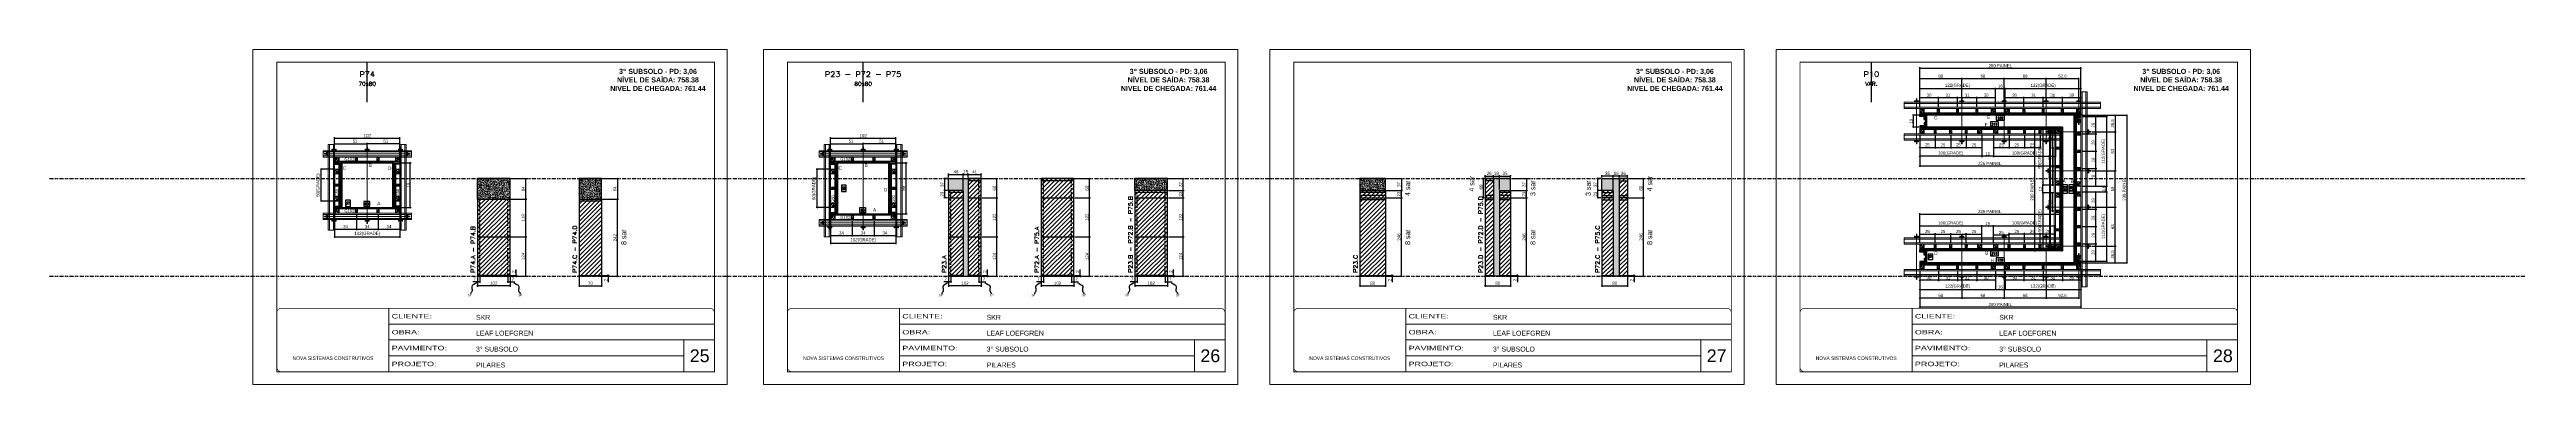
# Model space of a CAD drawing. Header units: millimetres. Extents: x 13777 to 27878, y -21631 to 6985.
# Drawn here: x 13777 to 21531, y -957 to 93 of the extents above; entities that cross this region are included whole.
import ezdxf
from ezdxf.enums import TextEntityAlignment as Align

# ---------------------------------------------------------------- set-up
doc = ezdxf.new("R2010")
doc.units = ezdxf.units.MM
for name, pattern in [('CONTINUO', [0]), ('DASHED', [0.75, 0.5, -0.25]), ('DIVIDE2', [0.625, 0.25, -0.125, 0, -0.125, 0, -0.125]), ('HIDDEN', [0.375, 0.25, -0.125])]:
    doc.linetypes.add(name, pattern=pattern)
for name, color, linetype, lineweight in [('CARIMBO', 255, 'Continuous', 9), ('Folhas', 255, 'Continuous', 9), ('Hachura', 251, 'Continuous', 9), ('Madeira', 126, 'Continuous', 18), ('Perfil Metálico', 224, 'Continuous', 18), ('SARRAFO DE PRESSAO', 251, 'DASHED', 9), ('Texto Seção', 7, 'Continuous', 15)]:
    doc.layers.add(name, color=color, linetype=linetype, lineweight=lineweight)
for name, color, linetype in [('CHAPA', 1, 'Continuous'), ('COTA', 241, 'Continuous'), ('F-PILARES-S', 170, 'Continuous'), ('MEIO_PONT', 93, 'Continuous'), ('NOMENCLATURA', 7, 'Continuous'), ('Nível', 160, 'Continuous'), ('Painéis', 200, 'Continuous'), ('SARR_2.2x7', 40, 'Continuous'), ('SARRAFO', 251, 'Continuous'), ('Sarrafo de Pressão', 42, 'HIDDEN'), ('texto', 7, 'Continuous'), ('Texto de Titulo', 7, 'Continuous'), ('Texto Qtd Sarr', 242, 'Continuous'), ('TEXTO_GERAL', 7, 'Continuous')]:
    doc.layers.add(name, color=color, linetype=linetype)
doc.styles.add('ARIAL', font='arial.ttf')
doc.styles.add('ARIAL_NARROW', font='ARIALN.TTF', dxfattribs={"height": 0.2})
doc.styles.add('COTA TECNICA', font='techl___.ttf', dxfattribs={"height": 10})
doc.styles.add('COTA TECNICA 2X', font='techl___.ttf', dxfattribs={"height": 10})
doc.styles.add('COTA TECNICA-50', font='techl___.ttf', dxfattribs={"height": 10})
doc.styles.add('REGUA-120', font='ROMANS.shx', dxfattribs={"height": 15})
doc.styles.add('ROMANC', font='techb___.ttf', dxfattribs={"height": 2.5})
doc.styles.add('ROMANS', font='romans.shx')
doc.styles.add('SANSSERIF', font='sas_____.pfb')
doc.styles.get("Standard").update_dxf_attribs({"font": 'arial.ttf'})
doc.styles.add('Tecnologia', font='')
doc.styles.get('Tecnologia').set_extended_font_data('Forgotten Futurist')
doc.dimstyles.new('COTA PAINEL-50', dxfattribs={"dimtxt": 10, "dimasz": 3, "dimexe": 3, "dimexo": 3, "dimgap": 3, "dimtad": 1, "dimdec": 1, "dimzin": 12, "dimdsep": 46, "dimtxsty": 'COTA TECNICA-50', "dimblk1": 'OBLIQUE', "dimblk2": 'OBLIQUE', "dimsah": 1, "dimcen": 0.9, "dimclrd": 4, "dimclre": 4, "dimclrt": 240, "dimadec": 1, "dimazin": 3, "dimtfac": 1, "dimtdec": 1, "dimtmove": 0, "dimatfit": 3, "dimfxl": 1, "dimtolj": 1, "dimtzin": 12, "dimarcsym": 0})
doc.dimstyles.new('PAINEL', dxfattribs={"dimtxt": 10, "dimasz": 3, "dimexe": 3, "dimexo": 3, "dimgap": 3, "dimtad": 1, "dimdec": 1, "dimzin": 12, "dimdsep": 46, "dimtxsty": 'COTA TECNICA', "dimblk1": 'OBLIQUE', "dimblk2": 'OBLIQUE', "dimsah": 1, "dimcen": 0.9, "dimclrd": 4, "dimclre": 4, "dimclrt": 240, "dimadec": 1, "dimazin": 3, "dimtfac": 1, "dimtdec": 1, "dimtmove": 0, "dimatfit": 3, "dimfxl": 1, "dimtolj": 1, "dimtzin": 12, "dimarcsym": 0})
doc.dimstyles.new('SECAO PILAR', dxfattribs={"dimtxt": 10, "dimasz": 3, "dimexe": 3, "dimexo": 3, "dimgap": 3, "dimtad": 1, "dimdec": 1, "dimlfac": 0.5, "dimzin": 12, "dimdsep": 46, "dimtxsty": 'COTA TECNICA 2X', "dimblk1": 'OBLIQUE', "dimblk2": 'OBLIQUE', "dimsah": 1, "dimcen": 0.9, "dimclrd": 256, "dimclre": 256, "dimclrt": 256, "dimadec": 1, "dimazin": 3, "dimtfac": 1, "dimtdec": 1, "dimtmove": 0, "dimatfit": 3, "dimfxl": 1, "dimtolj": 1, "dimtzin": 12, "dimarcsym": 0})
doc.dimstyles.new('SECÇÃO 2', dxfattribs={"dimtxt": 7, "dimasz": 6, "dimexe": 0.18, "dimexo": 2, "dimgap": -4, "dimtad": 3, "dimdec": 1, "dimlfac": 0.5, "dimzin": 12, "dimdsep": 46, "dimtxsty": 'ROMANS', "dimblk": 'ARCHTICK', "dimcen": 0.09, "dimse1": 1, "dimse2": 1, "dimsd1": 1, "dimsd2": 1, "dimclrd": 180, "dimclre": 5, "dimclrt": 1, "dimadec": 0, "dimazin": 3, "dimtfac": 1, "dimtdec": 1, "dimtofl": 0, "dimtmove": 0, "dimatfit": 3, "dimldrblk": 'ARCHTICK', "dimfxl": 1, "dimtolj": 1, "dimtzin": 0, "dimarcsym": 0})
doc.dimstyles.get("Standard").update_dxf_attribs({"dimtxt": 0.18, "dimasz": 0.18, "dimexe": 0.18, "dimexo": 0.0625, "dimgap": 0.09, "dimtad": 0, "dimtih": 1, "dimtoh": 1, "dimdec": 4, "dimzin": 0, "dimdsep": 46, "dimtxsty": 'Standard', "dimcen": 0.09, "dimadec": 0, "dimazin": 0, "dimtfac": 1, "dimtdec": 4, "dimtofl": 0, "dimtmove": 0, "dimatfit": 3, "dimfxl": 1, "dimtolj": 1, "dimtzin": 0, "dimarcsym": 0})
pattern_1 = [(45, (9498.6943, 22537.4475), (-1.12253202, 1.12253202), [])]
pattern_2 = [(135, (-22535.0657, 8779.5912), (-1.12253202, -1.12253202), [])]
pattern_3 = [(45, (7214.9606, 1533.2216), (-1.122532, 1.122532), [])]
pattern_4 = [(315, (23103.3519, -10607.3856), (1.12253202, 1.12253202), [])]

# ---------------------------------------------------------------- blocks, each defined once
blk = doc.blocks.new('9999999999')
at = {"color": 30, "linetype": 'CONTINUO'}
for p, q in [((98564.6, 34230.2), (98564.6, 34429.4)), ((98564.6, 34379.6), (99584, 34379.6)), ((98564.6, 34329.8), (99488, 34329.8)), ((98564.6, 34280), (99488, 34280)), ((99584, 34329.8), (99488, 34329.8)), ((99488, 34329.8), (99488, 34230.2))]:
    blk.add_line(p, q, dxfattribs=at)
at = {"color": 30, "linetype": 'CONTINUO', "const_width": 2}
blk.add_lwpolyline([(99584, 34230.2), (99584, 34414.4, 0.414214), (99569, 34429.4), (98229, 34429.4, 0.414214), (98214, 34414.4), (98214, 34245.2, 0.414214), (98229, 34230.2), (99584, 34230.2)], format="xyb", dxfattribs=at)
at = {"layer": 'Folhas'}
blk.add_lwpolyline([(98139, 34190.2), (99624, 34190.2), (99624, 35240.2), (98139, 35240.2)], close=True, dxfattribs=at)
at = {"layer": 'Folhas', "color": 30, "const_width": 3}
blk.add_lwpolyline([(98214, 34230.2), (99584, 34230.2), (99584, 35200.2), (98214, 35200.2)], close=True, dxfattribs=at)
at = {"color": 7, "linetype": 'Continuous', "ltscale": 5, "style": 'ARIAL'}
for s, height, p in [('SKR', 15.48, (98837.7, 34393.1)), ('LEAF LOEFGREN', 15.483, (98837.7, 34343.3)), ('NOVA SISTEMAS CONSTRUTIVOS', 11.059, (98263.2, 34267.2)), ('3° SUBSOLO', 15.48, (98837.7, 34293.5)), ('PILARES', 15.48, (98837.7, 34243.7))]:
    blk.add_text(s, height=height, dxfattribs=at).set_placement(p)
at = {"layer": 'Folhas', "color": 7, "style": 'Tecnologia', "width": 1.5}
for s, p in [('OBRA:', (98573.7, 34347.3)), ('CLIENTE:', (98573.7, 34397.2)), ('PAVIMENTO:', (98573.7, 34297.5)), ('PROJETO:', (98573.7, 34247.7))]:
    blk.add_text(s, height=14, dxfattribs=at).set_placement(p)
blk = doc.blocks.new('titulo1')
at = {"layer": 'Defpoints', "color": 252, "linetype": 'HIDDEN', "ltscale": 2}
blk.add_line((0, 0), (0, 125), dxfattribs=at)
at = {"layer": 'Defpoints', "style": 'ROMANS', "oblique": 15}
blk.add_attdef('FOLHA', text='', height=10, dxfattribs=at).set_placement((0, 15.6), align=Align.MIDDLE_CENTER)
at = {"layer": 'Texto Qtd Sarr', "color": 3, "style": 'ROMANS', "oblique": 15}
for tag, height, p in [('TITULO', 17, (0, 71.4)), ('SEÇÃO', 12, (0, 41.5))]:
    blk.add_attdef(tag, text='', height=height, dxfattribs=at).set_placement(p, align=Align.MIDDLE_CENTER)
blk = doc.blocks.new('*D1592')
at = {"layer": 'COTA', "color": 180, "lineweight": -2, "transparency": 16777216}
for p, q in [((14780.1, -383), (14760.8, -383)), ((14760.8, -383), (14760.8, -398)), ((14780.1, -398), (14780.1, -383)), ((14760.8, -398), (14780.1, -398))]:
    blk.add_line(p, q, dxfattribs=at)
at = {"layer": 'Defpoints', "color": 0, "transparency": 16777216}
for p in [(14691.7, -402), (14851.7, -402), (14851.7, -402)]:
    blk.add_point(p, dxfattribs=at)
at = {"layer": 'COTA', "color": 1, "transparency": 16777216, "insert": (14770.5, -390.5), "char_height": 7, "attachment_point": 5, "style": 'ROMANS'}
blk.add_mtext('\\A1;80', dxfattribs=at)
blk = doc.blocks.new('_ArchTick')
at = {"color": 0, "linetype": 'ByBlock', "const_width": 0.15}
blk.add_lwpolyline([(-0.5, -0.5), (0.5, 0.5)], dxfattribs=at)
blk = doc.blocks.new('*D1593')
at = {"layer": 'COTA', "color": 180, "lineweight": -2, "transparency": 16777216}
for p, q in [((14719, -379.4), (14704, -379.4)), ((14704, -379.4), (14704, -398.7)), ((14719, -398.7), (14719, -379.4)), ((14704, -398.7), (14719, -398.7))]:
    blk.add_line(p, q, dxfattribs=at)
at = {"layer": 'Defpoints', "color": 0, "transparency": 16777216}
for p in [(14691.7, -262), (14723, -262), (14691.7, -402)]:
    blk.add_point(p, dxfattribs=at)
at = {"layer": 'COTA', "color": 1, "transparency": 16777216, "insert": (14711.5, -389.1), "char_height": 7, "attachment_point": 5, "rotation": 90, "style": 'ROMANS'}
blk.add_mtext('\\A1;70', dxfattribs=at)
blk = doc.blocks.new('_Oblique')
at = {"color": 0, "linetype": 'ByBlock', "lineweight": -2}
blk.add_line((-0.5, -0.5), (0.5, 0.5), dxfattribs=at)
blk = doc.blocks.new('*D1609')
at = {"layer": 'COTA', "lineweight": -2, "transparency": 16777216}
for p, q in [((14858.3, -262), (14909.4, -262)), ((14906.4, -402), (14906.4, -262)), ((14858.3, -402), (14909.4, -402))]:
    blk.add_line(p, q, dxfattribs=at)
at = {"layer": 'Defpoints', "color": 0, "transparency": 16777216}
for p in [(14855.3, -262), (14906.4, -262), (14855.3, -402)]:
    blk.add_point(p, dxfattribs=at)
at = {"layer": 'COTA', "lineweight": -2, "transparency": 16777216, "xscale": 3, "yscale": 3, "zscale": 3}
for p, rotation in [((14906.4, -262), 90), ((14906.4, -402), 270)]:
    blk.add_blockref('_Oblique', p, dxfattribs=dict(at, rotation=rotation))
at = {"layer": 'COTA', "transparency": 16777216, "insert": (14898.3, -332), "char_height": 10, "attachment_point": 5, "rotation": 90, "style": 'COTA TECNICA 2X'}
blk.add_mtext('\\A1;70', dxfattribs=at)
blk = doc.blocks.new('*D1594')
at = {"layer": 'COTA', "lineweight": -2, "transparency": 16777216}
for p, q in [((14669.7, -423), (14669.7, -496.8)), ((14873.7, -423), (14873.7, -496.8)), ((14669.7, -493.8), (14873.7, -493.8))]:
    blk.add_line(p, q, dxfattribs=at)
at = {"layer": 'Defpoints', "color": 0, "transparency": 16777216}
for p in [(14669.7, -420), (14873.7, -420), (14873.7, -493.8)]:
    blk.add_point(p, dxfattribs=at)
at = {"layer": 'COTA', "lineweight": -2, "transparency": 16777216, "xscale": 3, "yscale": 3, "zscale": 3, "rotation": 180}
blk.add_blockref('_Oblique', (14669.7, -493.8), dxfattribs=at)
at = {"layer": 'COTA', "lineweight": -2, "transparency": 16777216, "xscale": 3, "yscale": 3, "zscale": 3}
blk.add_blockref('_Oblique', (14873.7, -493.8), dxfattribs=at)
at = {"layer": 'COTA', "transparency": 16777216, "insert": (14771.7, -484.5), "char_height": 10, "attachment_point": 5, "style": 'COTA TECNICA 2X'}
blk.add_mtext('\\A1;102(GRADE)', dxfattribs=at)
blk = doc.blocks.new('*D1595')
at = {"layer": 'COTA', "lineweight": -2, "transparency": 16777216}
for p, q in [((14805.7, -423), (14805.7, -472.9)), ((14873.7, -423), (14873.7, -472.9)), ((14805.7, -469.9), (14873.7, -469.9))]:
    blk.add_line(p, q, dxfattribs=at)
at = {"layer": 'Defpoints', "color": 0, "transparency": 16777216}
for p in [(14805.7, -420), (14873.7, -420), (14873.7, -469.9)]:
    blk.add_point(p, dxfattribs=at)
at = {"layer": 'COTA', "lineweight": -2, "transparency": 16777216, "xscale": 3, "yscale": 3, "zscale": 3, "rotation": 180}
blk.add_blockref('_Oblique', (14805.7, -469.9), dxfattribs=at)
at = {"layer": 'COTA', "lineweight": -2, "transparency": 16777216, "xscale": 3, "yscale": 3, "zscale": 3}
blk.add_blockref('_Oblique', (14873.7, -469.9), dxfattribs=at)
at = {"layer": 'COTA', "transparency": 16777216, "insert": (14839.7, -461.7), "char_height": 10, "attachment_point": 5, "style": 'COTA TECNICA 2X'}
blk.add_mtext('\\A1;34', dxfattribs=at)
blk = doc.blocks.new('*D1596')
at = {"layer": 'COTA', "lineweight": -2, "transparency": 16777216}
for p, q in [((14669.7, -423), (14669.7, -472.9)), ((14737.7, -423), (14737.7, -472.9)), ((14669.7, -469.9), (14737.7, -469.9))]:
    blk.add_line(p, q, dxfattribs=at)
at = {"layer": 'Defpoints', "color": 0, "transparency": 16777216}
for p in [(14669.7, -420), (14737.7, -420), (14737.7, -469.9)]:
    blk.add_point(p, dxfattribs=at)
at = {"layer": 'COTA', "lineweight": -2, "transparency": 16777216, "xscale": 3, "yscale": 3, "zscale": 3, "rotation": 180}
blk.add_blockref('_Oblique', (14669.7, -469.9), dxfattribs=at)
at = {"layer": 'COTA', "lineweight": -2, "transparency": 16777216, "xscale": 3, "yscale": 3, "zscale": 3}
blk.add_blockref('_Oblique', (14737.7, -469.9), dxfattribs=at)
at = {"layer": 'COTA', "transparency": 16777216, "insert": (14703.7, -461.7), "char_height": 10, "attachment_point": 5, "style": 'COTA TECNICA 2X'}
blk.add_mtext('\\A1;34', dxfattribs=at)
blk = doc.blocks.new('*D1597')
at = {"layer": 'COTA', "lineweight": -2, "transparency": 16777216}
for p, q in [((14737.7, -423), (14737.7, -472.9)), ((14805.7, -423), (14805.7, -472.9)), ((14737.7, -469.9), (14805.7, -469.9))]:
    blk.add_line(p, q, dxfattribs=at)
at = {"layer": 'Defpoints', "color": 0, "transparency": 16777216}
for p in [(14737.7, -420), (14805.7, -420), (14805.7, -469.9)]:
    blk.add_point(p, dxfattribs=at)
at = {"layer": 'COTA', "lineweight": -2, "transparency": 16777216, "xscale": 3, "yscale": 3, "zscale": 3, "rotation": 180}
blk.add_blockref('_Oblique', (14737.7, -469.9), dxfattribs=at)
at = {"layer": 'COTA', "lineweight": -2, "transparency": 16777216, "xscale": 3, "yscale": 3, "zscale": 3}
blk.add_blockref('_Oblique', (14805.7, -469.9), dxfattribs=at)
at = {"layer": 'COTA', "transparency": 16777216, "insert": (14771.7, -461.7), "char_height": 10, "attachment_point": 5, "style": 'COTA TECNICA 2X'}
blk.add_mtext('\\A1;34', dxfattribs=at)
blk = doc.blocks.new('*D1598')
at = {"layer": 'COTA', "lineweight": -2, "transparency": 16777216}
for p, q in [((14669.7, -255), (14669.7, -181.9)), ((14669.7, -184.9), (14873.7, -184.9)), ((14873.7, -255), (14873.7, -181.9))]:
    blk.add_line(p, q, dxfattribs=at)
at = {"layer": 'Defpoints', "color": 0, "transparency": 16777216}
for p in [(14873.7, -184.9), (14669.7, -258), (14873.7, -258)]:
    blk.add_point(p, dxfattribs=at)
at = {"layer": 'COTA', "lineweight": -2, "transparency": 16777216, "xscale": 3, "yscale": 3, "zscale": 3, "rotation": 180}
blk.add_blockref('_Oblique', (14669.7, -184.9), dxfattribs=at)
at = {"layer": 'COTA', "lineweight": -2, "transparency": 16777216, "xscale": 3, "yscale": 3, "zscale": 3}
blk.add_blockref('_Oblique', (14873.7, -184.9), dxfattribs=at)
at = {"layer": 'COTA', "transparency": 16777216, "insert": (14771.7, -176.8), "char_height": 10, "attachment_point": 5, "style": 'COTA TECNICA 2X'}
blk.add_mtext('\\A1;102', dxfattribs=at)
blk = doc.blocks.new('*D1599')
at = {"layer": 'COTA', "lineweight": -2, "transparency": 16777216}
for p, q in [((14669.7, -221), (14669.7, -199.1)), ((14669.7, -202.1), (14771.7, -202.1)), ((14771.7, -221), (14771.7, -199.1))]:
    blk.add_line(p, q, dxfattribs=at)
at = {"layer": 'Defpoints', "color": 0, "transparency": 16777216}
for p in [(14669.7, -224), (14771.7, -202.1), (14771.7, -224)]:
    blk.add_point(p, dxfattribs=at)
at = {"layer": 'COTA', "lineweight": -2, "transparency": 16777216, "xscale": 3, "yscale": 3, "zscale": 3, "rotation": 180}
blk.add_blockref('_Oblique', (14669.7, -202.1), dxfattribs=at)
at = {"layer": 'COTA', "lineweight": -2, "transparency": 16777216, "xscale": 3, "yscale": 3, "zscale": 3}
blk.add_blockref('_Oblique', (14771.7, -202.1), dxfattribs=at)
at = {"layer": 'COTA', "transparency": 16777216, "insert": (14733.7, -194), "char_height": 10, "attachment_point": 5, "style": 'COTA TECNICA 2X'}
blk.add_mtext('\\A1;51', dxfattribs=at)
blk = doc.blocks.new('*D1600')
at = {"layer": 'COTA', "lineweight": -2, "transparency": 16777216}
for p, q in [((14771.7, -221), (14771.7, -199.1)), ((14873.7, -202.1), (14771.7, -202.1)), ((14873.7, -221), (14873.7, -199.1))]:
    blk.add_line(p, q, dxfattribs=at)
at = {"layer": 'Defpoints', "color": 0, "transparency": 16777216}
for p in [(14771.7, -202.1), (14771.7, -224), (14873.7, -224)]:
    blk.add_point(p, dxfattribs=at)
at = {"layer": 'COTA', "lineweight": -2, "transparency": 16777216, "xscale": 3, "yscale": 3, "zscale": 3, "rotation": 180}
blk.add_blockref('_Oblique', (14771.7, -202.1), dxfattribs=at)
at = {"layer": 'COTA', "lineweight": -2, "transparency": 16777216, "xscale": 3, "yscale": 3, "zscale": 3}
blk.add_blockref('_Oblique', (14873.7, -202.1), dxfattribs=at)
at = {"layer": 'COTA', "transparency": 16777216, "insert": (14829.7, -194), "char_height": 10, "attachment_point": 5, "style": 'COTA TECNICA 2X'}
blk.add_mtext('\\A1;51', dxfattribs=at)
blk = doc.blocks.new('C')
at = {"layer": 'Hachura', "color": 0}
for p, q in [((0, 3.2), (0, -3.2)), ((0.4, 3.2), (0, 3.2)), ((0.5, 3.2), (0, 3.2)), ((0.5, 3), (0, 3)), ((0.5, 2.9), (0, 2.9)), ((0, 2.7), (0, -1.2)), ((0.5, 2.6), (0, 2.6)), ((0.5, 2.2), (0, 2.2)), ((0.5, 1.5), (0, 1.5)), ((0.4, 0.5), (0.2, 0.5)), ((0.4, -3.2), (0.4, 3.2)), ((0.4, 3.2), (2.6, 3.2)), ((1.7, 1), (0.4, 1)), ((1.5, 0.1), (0.4, 0.1)), ((1.4, 1.9), (1.4, 1)), ((2.6, 2.4), (1.5, 2.1)), ((1.7, -1), (1.7, 1)), ((1.7, 1), (1.7, 0.8)), ((1.7, 1), (1.7, 0.8)), ((1.7, 0.8), (3.4, 0.8)), ((3.4, 0.4), (1.7, 0.4)), ((2.6, 3.2), (2.6, 2.4)), ((3.3, 0.8), (3.3, -0.8)), ((3.4, 0.8), (3.4, -0.8)), ((3.7, 0.4), (3.4, 0.4)), ((3.8, -0.5), (3.4, 0.4)), ((3.4, 0.1), (3.7, -0.6)), ((3.7, 0.5), (4.3, -0.6)), ((3.7, 0.4), (4.2, -0.5)), ((4.4, -0.6), (3.8, 0.5)), ((4.2, 0.4), (3.9, 0.4)), ((4.4, -0.5), (3.9, 0.4)), ((4.2, 0.4), (4.3, 0.4)), ((4.3, 0.5), (4.8, -0.6)), ((4.3, 0.4), (4.7, -0.5)), ((5, -0.6), (4.4, 0.5)), ((4.5, 0.4), (4.8, 0.4)), ((5, -0.5), (4.5, 0.4)), ((4.8, 0.4), (5.3, -0.5)), ((4.9, 0.5), (5.4, -0.6)), ((5.5, -0.6), (5, 0.5)), ((5.6, -0.5), (5.1, 0.4)), ((5.4, 0.4), (5.1, 0.4)), ((5.6, -0.5), (5.1, 0.4)), ((5.4, 0.4), (5.7, -0.2)), ((5.5, 0.5), (5.7, -0.1)), ((5.7, 0.2), (5.6, 0.5)), ((5.7, 0.3), (5.7, 0.4)), ((5.7, 0.4), (5.7, 0.4)), ((5.7, 0.4), (5.9, 0.3)), ((5.7, 0.4), (5.7, -0.5)), ((5.9, -0.4), (5.9, 0.3)), ((0.4, 0), (0, 0)), ((0.5, -1.5), (0, -1.5)), ((0.5, -2.2), (0, -2.2)), ((0.5, -2.6), (0, -2.6)), ((0.5, -2.9), (0, -2.9)), ((0.5, -3), (0, -3)), ((0, -3.2), (2.6, -3.2)), ((0.5, -3.2), (0, -3.2)), ((0.1, -0.5), (0.3, -0.5)), ((0.3, -0.5), (0.4, -0.5)), ((0.4, 0), (0.4, -1)), ((0.4, -0.2), (1.5, -0.2)), ((0.4, -0.6), (0.4, -0.3)), ((0.4, -3.2), (0.4, -0.6)), ((0.4, -1), (1.7, -1)), ((1.4, -1.9), (1.4, -1)), ((2.6, -2.4), (1.5, -2.1)), ((3.4, -0.3), (1.7, -0.3)), ((3.4, -0.8), (1.7, -0.8)), ((2.6, -3.2), (2.6, -2.4)), ((3.4, -0.1), (3.6, -0.5)), ((3.4, -0.5), (3.6, -0.5)), ((3.8, -0.5), (4.2, -0.5)), ((4.4, -0.5), (4.7, -0.5)), ((4.6, -0.5), (4.7, -0.5)), ((5, -0.5), (5.3, -0.5)), ((5.6, -0.5), (5.7, -0.5)), ((5.7, -0.5), (5.9, -0.4)), ((5.7, -0.5), (5.7, -0.5))]:
    blk.add_line(p, q, dxfattribs=at)
for centre, radius, start, end in [((1.5, 1.9), 0.161, 104.7436, 180), ((1.4, 0), 0.129, 272.695, 87.305), ((3.8, 0.4), 0.143, 25.5688, 154.4312), ((4.4, 0.4), 0.143, 25.5688, 154.4312), ((5, 0.4), 0.143, 25.5688, 154.4312), ((5.5, 0.4), 0.143, 25.5688, 154.4312), ((0.2, -0.4), 0.174, 221.744, 317.8592), ((1.5, -1.9), 0.161, 180, 255.2564), ((3.7, -0.4), 0.174, 222.1408, 318.256), ((4.3, -0.4), 0.174, 222.1408, 318.256), ((4.9, -0.4), 0.174, 222.1408, 318.256), ((5.4, -0.4), 0.174, 222.1408, 318.256), ((5.6, -0.4), 0.174, 317.8592, 318.256)]:
    blk.add_arc(centre, radius, start, end, dxfattribs=at)
blk = doc.blocks.new('PONTALETE')
at = {"layer": 'Madeira'}
for q in [(2.7, 7), (7, 5.8), (7, 1.7)]:
    blk.add_line((0, 0), q, dxfattribs=at)
blk.add_lwpolyline([(0, 0), (7, 0), (7, 7), (0, 7)], close=True, dxfattribs=at)
for centre, radius, start, end in [((2, 0.1), 6.23, 37.2818, 109.0913), ((1.1, 0.9), 3.19, 343.603, 109.9847), ((-0.2, -0.8), 3.09, 14.6322, 86.0383)]:
    blk.add_arc(centre, radius, start, end, dxfattribs=at)
blk = doc.blocks.new('MEIO PONTALETE')
at = {"layer": 'Madeira'}
for q in [(2.7, 7), (3.5, 2.9), (3.5, 0.9)]:
    blk.add_line((0, 0), q, dxfattribs=at)
blk.add_lwpolyline([(0, 0), (3.5, 0), (3.5, 7), (0, 7)], close=True, dxfattribs=at)
for centre, radius, start, end in [((2, 0.1), 6.23, 76.4499, 109.0913), ((1.1, 0.9), 3.19, 40.9063, 109.9847), ((-0.2, -0.8), 3.09, 14.6322, 86.0383)]:
    blk.add_arc(centre, radius, start, end, dxfattribs=at)
blk = doc.blocks.new('*D1601')
at = {"layer": 'COTA', "lineweight": -2, "transparency": 16777216}
for p, q in [((14666.7, -282), (14624.9, -282)), ((14627.9, -382), (14627.9, -282)), ((14666.7, -382), (14624.9, -382))]:
    blk.add_line(p, q, dxfattribs=at)
at = {"layer": 'Defpoints', "color": 0, "transparency": 16777216}
for p in [(14627.9, -282), (14669.7, -282), (14669.7, -382)]:
    blk.add_point(p, dxfattribs=at)
at = {"layer": 'COTA', "lineweight": -2, "transparency": 16777216, "xscale": 3, "yscale": 3, "zscale": 3}
for p, rotation in [((14627.9, -282), 90), ((14627.9, -382), 270)]:
    blk.add_blockref('_Oblique', p, dxfattribs=dict(at, rotation=rotation))
at = {"layer": 'COTA', "transparency": 16777216, "insert": (14618.7, -332), "char_height": 10, "attachment_point": 5, "rotation": 90, "style": 'COTA TECNICA 2X'}
blk.add_mtext('\\A1;50(GRADE)', dxfattribs=at)
blk = doc.blocks.new('*D1602')
at = {"layer": 'COTA', "color": 4, "lineweight": -2, "transparency": 16777216}
for p, q in [((15116.7, -618.4), (15116.7, -650.3)), ((15218.7, -618.4), (15218.7, -650.3)), ((15218.7, -647.3), (15116.7, -647.3))]:
    blk.add_line(p, q, dxfattribs=at)
at = {"layer": 'Defpoints', "color": 0, "transparency": 16777216}
for p in [(15116.7, -615.4), (15218.7, -615.4), (15116.7, -647.3)]:
    blk.add_point(p, dxfattribs=at)
at = {"layer": 'COTA', "color": 4, "lineweight": -2, "transparency": 16777216, "xscale": 3, "yscale": 3, "zscale": 3, "rotation": 180}
blk.add_blockref('_Oblique', (15116.7, -647.3), dxfattribs=at)
at = {"layer": 'COTA', "color": 4, "lineweight": -2, "transparency": 16777216, "xscale": 3, "yscale": 3, "zscale": 3}
blk.add_blockref('_Oblique', (15218.7, -647.3), dxfattribs=at)
at = {"layer": 'COTA', "color": 240, "transparency": 16777216, "insert": (15167.7, -639.2), "char_height": 10, "attachment_point": 5, "style": 'COTA TECNICA'}
blk.add_mtext('\\A1;102', dxfattribs=at)
blk = doc.blocks.new('*D1603')
at = {"layer": 'COTA', "color": 4, "lineweight": -2, "transparency": 16777216}
for p, q in [((15211.7, -618.4), (15211.7, -637.7)), ((15211.7, -634.7), (15218.7, -634.7)), ((15218.7, -620.4), (15218.7, -637.7)), ((15218.7, -634.7), (15233.5, -634.7))]:
    blk.add_line(p, q, dxfattribs=at)
at = {"layer": 'Defpoints', "color": 0, "transparency": 16777216}
for p in [(15211.7, -615.4), (15218.7, -617.4), (15218.7, -634.7)]:
    blk.add_point(p, dxfattribs=at)
at = {"layer": 'COTA', "color": 4, "lineweight": -2, "transparency": 16777216, "xscale": 3, "yscale": 3, "zscale": 3, "rotation": 180}
blk.add_blockref('_Oblique', (15211.7, -634.7), dxfattribs=at)
at = {"layer": 'COTA', "color": 4, "lineweight": -2, "transparency": 16777216, "xscale": 3, "yscale": 3, "zscale": 3}
blk.add_blockref('_Oblique', (15218.7, -634.7), dxfattribs=at)
at = {"layer": 'COTA', "color": 240, "transparency": 16777216, "insert": (15227.6, -626.6), "char_height": 10, "attachment_point": 5, "style": 'COTA TECNICA-50'}
blk.add_mtext('\\A1;7', dxfattribs=at)
blk = doc.blocks.new('*D1604')
at = {"layer": 'COTA', "color": 4, "lineweight": -2, "transparency": 16777216}
for p, q in [((15123.7, -618.4), (15123.7, -637.7)), ((15116.7, -634.7), (15102, -634.7)), ((15116.7, -620.4), (15116.7, -637.7)), ((15123.7, -634.7), (15116.7, -634.7))]:
    blk.add_line(p, q, dxfattribs=at)
at = {"layer": 'Defpoints', "color": 0, "transparency": 16777216}
for p in [(15116.7, -617.4), (15123.7, -615.4), (15116.7, -634.7)]:
    blk.add_point(p, dxfattribs=at)
at = {"layer": 'COTA', "color": 4, "lineweight": -2, "transparency": 16777216, "xscale": 3, "yscale": 3, "zscale": 3, "rotation": 180}
blk.add_blockref('_Oblique', (15116.7, -634.7), dxfattribs=at)
at = {"layer": 'COTA', "color": 4, "lineweight": -2, "transparency": 16777216, "xscale": 3, "yscale": 3, "zscale": 3}
blk.add_blockref('_Oblique', (15123.7, -634.7), dxfattribs=at)
at = {"layer": 'COTA', "color": 240, "transparency": 16777216, "insert": (15107.9, -626.6), "char_height": 10, "attachment_point": 5, "style": 'COTA TECNICA-50'}
blk.add_mtext('\\A1;7', dxfattribs=at)
blk = doc.blocks.new('*D1605')
at = {"layer": 'COTA', "color": 4, "lineweight": -2, "transparency": 16777216}
for p, q in [((15221.7, -615.4), (15241, -615.4)), ((15221.7, -617.4), (15241, -617.4)), ((15238, -615.4), (15238, -596.6)), ((15238, -617.4), (15238, -615.4)), ((15238, -617.4), (15238, -620.4))]:
    blk.add_line(p, q, dxfattribs=at)
at = {"layer": 'Defpoints', "color": 0, "transparency": 16777216}
for p in [(15218.7, -615.4), (15218.7, -617.4), (15238, -617.4)]:
    blk.add_point(p, dxfattribs=at)
at = {"layer": 'COTA', "color": 4, "lineweight": -2, "transparency": 16777216, "xscale": 3, "yscale": 3, "zscale": 3}
for p, rotation in [((15238, -615.4), 270), ((15238, -617.4), 90)]:
    blk.add_blockref('_Oblique', p, dxfattribs=dict(at, rotation=rotation))
at = {"layer": 'COTA', "color": 240, "transparency": 16777216, "insert": (15230, -602.7), "char_height": 10, "attachment_point": 5, "rotation": 90, "style": 'COTA TECNICA-50'}
blk.add_mtext('\\A1;2', dxfattribs=at)
blk = doc.blocks.new('*D1610')
at = {"layer": 'COTA', "color": 4, "lineweight": -2, "transparency": 16777216}
for p, q in [((15221.7, -311.4), (15271.1, -311.4)), ((15221.7, -375.4), (15271.1, -375.4)), ((15268.1, -375.4), (15268.1, -311.4))]:
    blk.add_line(p, q, dxfattribs=at)
at = {"layer": 'Defpoints', "color": 0, "transparency": 16777216}
for p in [(15218.7, -311.4), (15218.7, -375.4), (15268.1, -311.4)]:
    blk.add_point(p, dxfattribs=at)
at = {"layer": 'COTA', "color": 4, "lineweight": -2, "transparency": 16777216, "xscale": 3, "yscale": 3, "zscale": 3}
for p, rotation in [((15268.1, -311.4), 90), ((15268.1, -375.4), 270)]:
    blk.add_blockref('_Oblique', p, dxfattribs=dict(at, rotation=rotation))
at = {"layer": 'COTA', "color": 240, "transparency": 16777216, "insert": (15260, -343.4), "char_height": 10, "attachment_point": 5, "rotation": 90, "style": 'COTA TECNICA-50'}
blk.add_mtext('\\A1;64', dxfattribs=at)
blk = doc.blocks.new('*D1606')
at = {"layer": 'COTA', "color": 4, "lineweight": -2, "transparency": 16777216}
for p, q in [((15221.7, -375.4), (15271.1, -375.4)), ((15268.1, -493.4), (15268.1, -375.4)), ((15221.7, -493.4), (15271.1, -493.4))]:
    blk.add_line(p, q, dxfattribs=at)
at = {"layer": 'Defpoints', "color": 0, "transparency": 16777216}
for p in [(15218.7, -375.4), (15268.1, -375.4), (15218.7, -493.4)]:
    blk.add_point(p, dxfattribs=at)
at = {"layer": 'COTA', "color": 4, "lineweight": -2, "transparency": 16777216, "xscale": 3, "yscale": 3, "zscale": 3}
for p, rotation in [((15268.1, -375.4), 90), ((15268.1, -493.4), 270)]:
    blk.add_blockref('_Oblique', p, dxfattribs=dict(at, rotation=rotation))
at = {"layer": 'COTA', "color": 240, "transparency": 16777216, "insert": (15260, -434.4), "char_height": 10, "attachment_point": 5, "rotation": 90, "style": 'COTA TECNICA-50'}
blk.add_mtext('\\A1;118', dxfattribs=at)
blk = doc.blocks.new('*D1611')
at = {"layer": 'COTA', "color": 4, "linetype": 'ByBlock', "lineweight": -2, "transparency": 16777216}
for p, q in [((15221.7, -493.4), (15271.1, -493.4)), ((15268.1, -617.4), (15268.1, -493.4)), ((15221.7, -617.4), (15271.1, -617.4))]:
    blk.add_line(p, q, dxfattribs=at)
at = {"layer": 'Defpoints', "color": 0, "linetype": 'ByBlock', "transparency": 16777216}
for p in [(15218.7, -493.4), (15268.1, -493.4), (15218.7, -617.4)]:
    blk.add_point(p, dxfattribs=at)
at = {"layer": 'COTA', "color": 4, "linetype": 'ByBlock', "lineweight": -2, "transparency": 16777216, "xscale": 3, "yscale": 3, "zscale": 3}
for p, rotation in [((15268.1, -493.4), 90), ((15268.1, -617.4), 270)]:
    blk.add_blockref('_Oblique', p, dxfattribs=dict(at, rotation=rotation))
at = {"layer": 'COTA', "color": 240, "linetype": 'ByBlock', "transparency": 16777216, "insert": (15260, -555.4), "char_height": 10, "attachment_point": 5, "rotation": 90, "style": 'COTA TECNICA'}
blk.add_mtext('\\A1;124', dxfattribs=at)
blk = doc.blocks.new('*D1612')
at = {"layer": 'COTA', "color": 4, "linetype": 'ByBlock', "lineweight": -2, "transparency": 16777216}
for p, q in [((15221.7, -493.4), (15271.1, -493.4)), ((15268.1, -617.4), (15268.1, -493.4)), ((15221.7, -617.4), (15271.1, -617.4))]:
    blk.add_line(p, q, dxfattribs=at)
at = {"layer": 'Defpoints', "color": 0, "linetype": 'ByBlock', "transparency": 16777216}
for p in [(15218.7, -493.4), (15268.1, -493.4), (15218.7, -617.4)]:
    blk.add_point(p, dxfattribs=at)
at = {"layer": 'COTA', "color": 4, "linetype": 'ByBlock', "lineweight": -2, "transparency": 16777216, "xscale": 3, "yscale": 3, "zscale": 3}
for p, rotation in [((15268.1, -493.4), 90), ((15268.1, -617.4), 270)]:
    blk.add_blockref('_Oblique', p, dxfattribs=dict(at, rotation=rotation))
at = {"layer": 'COTA', "color": 240, "linetype": 'ByBlock', "transparency": 16777216, "insert": (15260, -555.4), "char_height": 10, "attachment_point": 5, "rotation": 90, "style": 'COTA TECNICA'}
blk.add_mtext('\\A1;124', dxfattribs=at)
blk = doc.blocks.new('*D1607')
at = {"layer": 'COTA', "color": 4, "lineweight": -2, "transparency": 16777216}
for p, q in [((15435.2, -618.4), (15435.2, -650.3)), ((15505.2, -618.4), (15505.2, -650.3)), ((15435.2, -647.3), (15505.2, -647.3))]:
    blk.add_line(p, q, dxfattribs=at)
at = {"layer": 'Defpoints', "color": 0, "transparency": 16777216}
for p in [(15435.2, -615.4), (15505.2, -615.4), (15505.2, -647.3)]:
    blk.add_point(p, dxfattribs=at)
at = {"layer": 'COTA', "color": 4, "lineweight": -2, "transparency": 16777216, "xscale": 3, "yscale": 3, "zscale": 3, "rotation": 180}
blk.add_blockref('_Oblique', (15435.2, -647.3), dxfattribs=at)
at = {"layer": 'COTA', "color": 4, "lineweight": -2, "transparency": 16777216, "xscale": 3, "yscale": 3, "zscale": 3}
blk.add_blockref('_Oblique', (15505.2, -647.3), dxfattribs=at)
at = {"layer": 'COTA', "color": 240, "transparency": 16777216, "insert": (15470.2, -639.2), "char_height": 10, "attachment_point": 5, "style": 'COTA TECNICA'}
blk.add_mtext('\\A1;70', dxfattribs=at)
blk = doc.blocks.new('*D1590')
at = {"layer": 'COTA', "color": 4, "lineweight": -2, "transparency": 16777216}
for p, q in [((15508.2, -615.4), (15529.4, -615.4)), ((15508.2, -617.4), (15529.4, -617.4)), ((15526.4, -615.4), (15526.4, -612.4)), ((15526.4, -615.4), (15526.4, -617.4)), ((15526.4, -617.4), (15526.4, -635.6))]:
    blk.add_line(p, q, dxfattribs=at)
at = {"layer": 'Defpoints', "color": 0, "transparency": 16777216}
for p in [(15505.2, -615.4), (15505.2, -617.4), (15526.4, -615.4)]:
    blk.add_point(p, dxfattribs=at)
at = {"layer": 'COTA', "color": 4, "lineweight": -2, "transparency": 16777216, "xscale": 3, "yscale": 3, "zscale": 3}
for p, rotation in [((15526.4, -615.4), 270), ((15526.4, -617.4), 90)]:
    blk.add_blockref('_Oblique', p, dxfattribs=dict(at, rotation=rotation))
at = {"layer": 'COTA', "color": 240, "transparency": 16777216, "insert": (15518.4, -629.5), "char_height": 10, "attachment_point": 5, "rotation": 90, "style": 'COTA TECNICA-50'}
blk.add_mtext('\\A1;2', dxfattribs=at)
blk = doc.blocks.new('*D1608')
at = {"layer": 'COTA', "color": 4, "linetype": 'ByBlock', "lineweight": -2, "transparency": 16777216}
for p, q in [((15508.2, -311.4), (15558.2, -311.4)), ((15508.2, -375.4), (15558.2, -375.4)), ((15555.2, -311.4), (15555.2, -375.4))]:
    blk.add_line(p, q, dxfattribs=at)
at = {"layer": 'Defpoints', "color": 0, "linetype": 'ByBlock', "transparency": 16777216}
for p in [(15505.2, -311.4), (15505.2, -375.4), (15555.2, -375.4)]:
    blk.add_point(p, dxfattribs=at)
at = {"layer": 'COTA', "color": 4, "linetype": 'ByBlock', "lineweight": -2, "transparency": 16777216, "xscale": 3, "yscale": 3, "zscale": 3}
for p, rotation in [((15555.2, -311.4), 90), ((15555.2, -375.4), 270)]:
    blk.add_blockref('_Oblique', p, dxfattribs=dict(at, rotation=rotation))
at = {"layer": 'COTA', "color": 240, "linetype": 'ByBlock', "transparency": 16777216, "insert": (15547.1, -343.4), "char_height": 10, "attachment_point": 5, "rotation": 90, "style": 'COTA TECNICA'}
blk.add_mtext('\\A1;64', dxfattribs=at)
blk = doc.blocks.new('*D1591')
at = {"layer": 'COTA', "color": 4, "lineweight": -2, "transparency": 16777216}
for p, q in [((15508.2, -375.4), (15558.2, -375.4)), ((15555.2, -617.4), (15555.2, -375.4)), ((15508.2, -617.4), (15558.2, -617.4))]:
    blk.add_line(p, q, dxfattribs=at)
at = {"layer": 'Defpoints', "color": 0, "transparency": 16777216}
for p in [(15505.2, -375.4), (15555.2, -375.4), (15505.2, -617.4)]:
    blk.add_point(p, dxfattribs=at)
at = {"layer": 'COTA', "color": 4, "lineweight": -2, "transparency": 16777216, "xscale": 3, "yscale": 3, "zscale": 3}
for p, rotation in [((15555.2, -375.4), 90), ((15555.2, -617.4), 270)]:
    blk.add_blockref('_Oblique', p, dxfattribs=dict(at, rotation=rotation))
at = {"layer": 'COTA', "color": 240, "transparency": 16777216, "insert": (15547.2, -496.4), "char_height": 10, "attachment_point": 5, "rotation": 90, "style": 'COTA TECNICA-50'}
blk.add_mtext('\\A1;242', dxfattribs=at)
blk = doc.blocks.new('*D1613')
at = {"layer": 'COTA', "color": 180, "lineweight": -2, "transparency": 16777216}
for p, q in [((16332.5, -403), (16313.2, -403)), ((16313.2, -403), (16313.2, -418)), ((16313.2, -418), (16332.5, -418)), ((16332.5, -418), (16332.5, -403))]:
    blk.add_line(p, q, dxfattribs=at)
at = {"layer": 'Defpoints', "color": 0, "transparency": 16777216}
for p in [(16244.1, -422), (16404.1, -422), (16404.1, -422)]:
    blk.add_point(p, dxfattribs=at)
at = {"layer": 'COTA', "color": 1, "transparency": 16777216, "insert": (16322.8, -410.5), "char_height": 7, "attachment_point": 5, "style": 'ROMANS'}
blk.add_mtext('\\A1;80', dxfattribs=at)
blk = doc.blocks.new('*D1614')
at = {"layer": 'COTA', "color": 180, "lineweight": -2, "transparency": 16777216}
for p, q in [((16271.4, -332.3), (16256.4, -332.3)), ((16256.4, -332.3), (16256.4, -351.7)), ((16256.4, -351.7), (16271.4, -351.7)), ((16271.4, -351.7), (16271.4, -332.3))]:
    blk.add_line(p, q, dxfattribs=at)
at = {"layer": 'Defpoints', "color": 0, "transparency": 16777216}
for p in [(16244.1, -262), (16275.4, -262), (16244.1, -422)]:
    blk.add_point(p, dxfattribs=at)
at = {"layer": 'COTA', "color": 1, "transparency": 16777216, "insert": (16263.9, -342), "char_height": 7, "attachment_point": 5, "rotation": 90, "style": 'ROMANS'}
blk.add_mtext('\\A1;80', dxfattribs=at)
blk = doc.blocks.new('*D1641')
at = {"layer": 'COTA', "lineweight": -2, "transparency": 16777216}
for p, q in [((16410.7, -262), (16461.7, -262)), ((16458.7, -422), (16458.7, -262)), ((16410.7, -422), (16461.7, -422))]:
    blk.add_line(p, q, dxfattribs=at)
at = {"layer": 'Defpoints', "color": 0, "transparency": 16777216}
for p in [(16407.7, -262), (16458.7, -262), (16407.7, -422)]:
    blk.add_point(p, dxfattribs=at)
at = {"layer": 'COTA', "lineweight": -2, "transparency": 16777216, "xscale": 3, "yscale": 3, "zscale": 3}
for p, rotation in [((16458.7, -262), 90), ((16458.7, -422), 270)]:
    blk.add_blockref('_Oblique', p, dxfattribs=dict(at, rotation=rotation))
at = {"layer": 'COTA', "transparency": 16777216, "insert": (16450.6, -342), "char_height": 10, "attachment_point": 5, "rotation": 90, "style": 'COTA TECNICA 2X'}
blk.add_mtext('\\A1;80', dxfattribs=at)
blk = doc.blocks.new('*D1615')
at = {"layer": 'COTA', "lineweight": -2, "transparency": 16777216}
for p, q in [((16222.1, -443), (16222.1, -516.8)), ((16426.1, -443), (16426.1, -516.8)), ((16222.1, -513.8), (16426.1, -513.8))]:
    blk.add_line(p, q, dxfattribs=at)
at = {"layer": 'Defpoints', "color": 0, "transparency": 16777216}
for p in [(16222.1, -440), (16426.1, -440), (16426.1, -513.8)]:
    blk.add_point(p, dxfattribs=at)
at = {"layer": 'COTA', "lineweight": -2, "transparency": 16777216, "xscale": 3, "yscale": 3, "zscale": 3, "rotation": 180}
blk.add_blockref('_Oblique', (16222.1, -513.8), dxfattribs=at)
at = {"layer": 'COTA', "lineweight": -2, "transparency": 16777216, "xscale": 3, "yscale": 3, "zscale": 3}
blk.add_blockref('_Oblique', (16426.1, -513.8), dxfattribs=at)
at = {"layer": 'COTA', "transparency": 16777216, "insert": (16324.1, -504.5), "char_height": 10, "attachment_point": 5, "style": 'COTA TECNICA 2X'}
blk.add_mtext('\\A1;102(GRADE)', dxfattribs=at)
blk = doc.blocks.new('*D1616')
at = {"layer": 'COTA', "lineweight": -2, "transparency": 16777216}
for p, q in [((16358.1, -443), (16358.1, -492.9)), ((16426.1, -443), (16426.1, -492.9)), ((16358.1, -489.9), (16426.1, -489.9))]:
    blk.add_line(p, q, dxfattribs=at)
at = {"layer": 'Defpoints', "color": 0, "transparency": 16777216}
for p in [(16358.1, -440), (16426.1, -440), (16426.1, -489.9)]:
    blk.add_point(p, dxfattribs=at)
at = {"layer": 'COTA', "lineweight": -2, "transparency": 16777216, "xscale": 3, "yscale": 3, "zscale": 3, "rotation": 180}
blk.add_blockref('_Oblique', (16358.1, -489.9), dxfattribs=at)
at = {"layer": 'COTA', "lineweight": -2, "transparency": 16777216, "xscale": 3, "yscale": 3, "zscale": 3}
blk.add_blockref('_Oblique', (16426.1, -489.9), dxfattribs=at)
at = {"layer": 'COTA', "transparency": 16777216, "insert": (16392.1, -481.7), "char_height": 10, "attachment_point": 5, "style": 'COTA TECNICA 2X'}
blk.add_mtext('\\A1;34', dxfattribs=at)
blk = doc.blocks.new('*D1617')
at = {"layer": 'COTA', "lineweight": -2, "transparency": 16777216}
for p, q in [((16222.1, -443), (16222.1, -492.9)), ((16290.1, -443), (16290.1, -492.9)), ((16222.1, -489.9), (16290.1, -489.9))]:
    blk.add_line(p, q, dxfattribs=at)
at = {"layer": 'Defpoints', "color": 0, "transparency": 16777216}
for p in [(16222.1, -440), (16290.1, -440), (16290.1, -489.9)]:
    blk.add_point(p, dxfattribs=at)
at = {"layer": 'COTA', "lineweight": -2, "transparency": 16777216, "xscale": 3, "yscale": 3, "zscale": 3, "rotation": 180}
blk.add_blockref('_Oblique', (16222.1, -489.9), dxfattribs=at)
at = {"layer": 'COTA', "lineweight": -2, "transparency": 16777216, "xscale": 3, "yscale": 3, "zscale": 3}
blk.add_blockref('_Oblique', (16290.1, -489.9), dxfattribs=at)
at = {"layer": 'COTA', "transparency": 16777216, "insert": (16256.1, -481.7), "char_height": 10, "attachment_point": 5, "style": 'COTA TECNICA 2X'}
blk.add_mtext('\\A1;34', dxfattribs=at)
blk = doc.blocks.new('*D1618')
at = {"layer": 'COTA', "lineweight": -2, "transparency": 16777216}
for p, q in [((16290.1, -443), (16290.1, -492.9)), ((16358.1, -443), (16358.1, -492.9)), ((16290.1, -489.9), (16358.1, -489.9))]:
    blk.add_line(p, q, dxfattribs=at)
at = {"layer": 'Defpoints', "color": 0, "transparency": 16777216}
for p in [(16290.1, -440), (16358.1, -440), (16358.1, -489.9)]:
    blk.add_point(p, dxfattribs=at)
at = {"layer": 'COTA', "lineweight": -2, "transparency": 16777216, "xscale": 3, "yscale": 3, "zscale": 3, "rotation": 180}
blk.add_blockref('_Oblique', (16290.1, -489.9), dxfattribs=at)
at = {"layer": 'COTA', "lineweight": -2, "transparency": 16777216, "xscale": 3, "yscale": 3, "zscale": 3}
blk.add_blockref('_Oblique', (16358.1, -489.9), dxfattribs=at)
at = {"layer": 'COTA', "transparency": 16777216, "insert": (16324.1, -481.7), "char_height": 10, "attachment_point": 5, "style": 'COTA TECNICA 2X'}
blk.add_mtext('\\A1;34', dxfattribs=at)
blk = doc.blocks.new('*D1619')
at = {"layer": 'COTA', "lineweight": -2, "transparency": 16777216}
for p, q in [((16222.1, -255), (16222.1, -181.9)), ((16222.1, -184.9), (16426.1, -184.9)), ((16426.1, -255), (16426.1, -181.9))]:
    blk.add_line(p, q, dxfattribs=at)
at = {"layer": 'Defpoints', "color": 0, "transparency": 16777216}
for p in [(16426.1, -184.9), (16222.1, -258), (16426.1, -258)]:
    blk.add_point(p, dxfattribs=at)
at = {"layer": 'COTA', "lineweight": -2, "transparency": 16777216, "xscale": 3, "yscale": 3, "zscale": 3, "rotation": 180}
blk.add_blockref('_Oblique', (16222.1, -184.9), dxfattribs=at)
at = {"layer": 'COTA', "lineweight": -2, "transparency": 16777216, "xscale": 3, "yscale": 3, "zscale": 3}
blk.add_blockref('_Oblique', (16426.1, -184.9), dxfattribs=at)
at = {"layer": 'COTA', "transparency": 16777216, "insert": (16324.1, -176.8), "char_height": 10, "attachment_point": 5, "style": 'COTA TECNICA 2X'}
blk.add_mtext('\\A1;102', dxfattribs=at)
blk = doc.blocks.new('*D1620')
at = {"layer": 'COTA', "lineweight": -2, "transparency": 16777216}
for p, q in [((16222.1, -221), (16222.1, -199.1)), ((16222.1, -202.1), (16324.1, -202.1)), ((16324.1, -221), (16324.1, -199.1))]:
    blk.add_line(p, q, dxfattribs=at)
at = {"layer": 'Defpoints', "color": 0, "transparency": 16777216}
for p in [(16222.1, -224), (16324.1, -202.1), (16324.1, -224)]:
    blk.add_point(p, dxfattribs=at)
at = {"layer": 'COTA', "lineweight": -2, "transparency": 16777216, "xscale": 3, "yscale": 3, "zscale": 3, "rotation": 180}
blk.add_blockref('_Oblique', (16222.1, -202.1), dxfattribs=at)
at = {"layer": 'COTA', "lineweight": -2, "transparency": 16777216, "xscale": 3, "yscale": 3, "zscale": 3}
blk.add_blockref('_Oblique', (16324.1, -202.1), dxfattribs=at)
at = {"layer": 'COTA', "transparency": 16777216, "insert": (16286.1, -194), "char_height": 10, "attachment_point": 5, "style": 'COTA TECNICA 2X'}
blk.add_mtext('\\A1;51', dxfattribs=at)
blk = doc.blocks.new('*D1621')
at = {"layer": 'COTA', "lineweight": -2, "transparency": 16777216}
for p, q in [((16324.1, -221), (16324.1, -199.1)), ((16426.1, -202.1), (16324.1, -202.1)), ((16426.1, -221), (16426.1, -199.1))]:
    blk.add_line(p, q, dxfattribs=at)
at = {"layer": 'Defpoints', "color": 0, "transparency": 16777216}
for p in [(16324.1, -202.1), (16324.1, -224), (16426.1, -224)]:
    blk.add_point(p, dxfattribs=at)
at = {"layer": 'COTA', "lineweight": -2, "transparency": 16777216, "xscale": 3, "yscale": 3, "zscale": 3, "rotation": 180}
blk.add_blockref('_Oblique', (16324.1, -202.1), dxfattribs=at)
at = {"layer": 'COTA', "lineweight": -2, "transparency": 16777216, "xscale": 3, "yscale": 3, "zscale": 3}
blk.add_blockref('_Oblique', (16426.1, -202.1), dxfattribs=at)
at = {"layer": 'COTA', "transparency": 16777216, "insert": (16382.1, -194), "char_height": 10, "attachment_point": 5, "style": 'COTA TECNICA 2X'}
blk.add_mtext('\\A1;51', dxfattribs=at)
blk = doc.blocks.new('*D1622')
at = {"layer": 'COTA', "lineweight": -2, "transparency": 16777216}
for p, q in [((16219.1, -282), (16177.3, -282)), ((16180.3, -402), (16180.3, -282)), ((16219.1, -402), (16177.3, -402))]:
    blk.add_line(p, q, dxfattribs=at)
at = {"layer": 'Defpoints', "color": 0, "transparency": 16777216}
for p in [(16180.3, -282), (16222.1, -282), (16222.1, -402)]:
    blk.add_point(p, dxfattribs=at)
at = {"layer": 'COTA', "lineweight": -2, "transparency": 16777216, "xscale": 3, "yscale": 3, "zscale": 3}
for p, rotation in [((16180.3, -282), 90), ((16180.3, -402), 270)]:
    blk.add_blockref('_Oblique', p, dxfattribs=dict(at, rotation=rotation))
at = {"layer": 'COTA', "transparency": 16777216, "insert": (16171, -342), "char_height": 10, "attachment_point": 5, "rotation": 90, "style": 'COTA TECNICA 2X'}
blk.add_mtext('\\A1;60(GRADE)', dxfattribs=at)
blk = doc.blocks.new('*D1623')
at = {"layer": 'COTA', "color": 4, "lineweight": -2, "transparency": 16777216}
for p, q in [((16591.7, -618.4), (16591.7, -650.3)), ((16693.7, -618.4), (16693.7, -650.3)), ((16693.7, -647.3), (16591.7, -647.3))]:
    blk.add_line(p, q, dxfattribs=at)
at = {"layer": 'Defpoints', "color": 0, "transparency": 16777216}
for p in [(16591.7, -615.4), (16693.7, -615.4), (16591.7, -647.3)]:
    blk.add_point(p, dxfattribs=at)
at = {"layer": 'COTA', "color": 4, "lineweight": -2, "transparency": 16777216, "xscale": 3, "yscale": 3, "zscale": 3, "rotation": 180}
blk.add_blockref('_Oblique', (16591.7, -647.3), dxfattribs=at)
at = {"layer": 'COTA', "color": 4, "lineweight": -2, "transparency": 16777216, "xscale": 3, "yscale": 3, "zscale": 3}
blk.add_blockref('_Oblique', (16693.7, -647.3), dxfattribs=at)
at = {"layer": 'COTA', "color": 240, "transparency": 16777216, "insert": (16642.7, -639.2), "char_height": 10, "attachment_point": 5, "style": 'COTA TECNICA'}
blk.add_mtext('\\A1;102', dxfattribs=at)
blk = doc.blocks.new('*D1624')
at = {"layer": 'COTA', "color": 4, "lineweight": -2, "transparency": 16777216}
for p, q in [((16686.7, -618.4), (16686.7, -637.7)), ((16686.7, -634.7), (16693.7, -634.7)), ((16693.7, -620.4), (16693.7, -637.7)), ((16693.7, -634.7), (16708.4, -634.7))]:
    blk.add_line(p, q, dxfattribs=at)
at = {"layer": 'Defpoints', "color": 0, "transparency": 16777216}
for p in [(16686.7, -615.4), (16693.7, -617.4), (16693.7, -634.7)]:
    blk.add_point(p, dxfattribs=at)
at = {"layer": 'COTA', "color": 4, "lineweight": -2, "transparency": 16777216, "xscale": 3, "yscale": 3, "zscale": 3, "rotation": 180}
blk.add_blockref('_Oblique', (16686.7, -634.7), dxfattribs=at)
at = {"layer": 'COTA', "color": 4, "lineweight": -2, "transparency": 16777216, "xscale": 3, "yscale": 3, "zscale": 3}
blk.add_blockref('_Oblique', (16693.7, -634.7), dxfattribs=at)
at = {"layer": 'COTA', "color": 240, "transparency": 16777216, "insert": (16702.5, -626.6), "char_height": 10, "attachment_point": 5, "style": 'COTA TECNICA-50'}
blk.add_mtext('\\A1;7', dxfattribs=at)
blk = doc.blocks.new('*D1625')
at = {"layer": 'COTA', "color": 4, "lineweight": -2, "transparency": 16777216}
for p, q in [((16598.7, -618.4), (16598.7, -637.7)), ((16591.7, -634.7), (16576.9, -634.7)), ((16591.7, -620.4), (16591.7, -637.7)), ((16598.7, -634.7), (16591.7, -634.7))]:
    blk.add_line(p, q, dxfattribs=at)
at = {"layer": 'Defpoints', "color": 0, "transparency": 16777216}
for p in [(16591.7, -617.4), (16598.7, -615.4), (16591.7, -634.7)]:
    blk.add_point(p, dxfattribs=at)
at = {"layer": 'COTA', "color": 4, "lineweight": -2, "transparency": 16777216, "xscale": 3, "yscale": 3, "zscale": 3, "rotation": 180}
blk.add_blockref('_Oblique', (16591.7, -634.7), dxfattribs=at)
at = {"layer": 'COTA', "color": 4, "lineweight": -2, "transparency": 16777216, "xscale": 3, "yscale": 3, "zscale": 3}
blk.add_blockref('_Oblique', (16598.7, -634.7), dxfattribs=at)
at = {"layer": 'COTA', "color": 240, "transparency": 16777216, "insert": (16582.8, -626.6), "char_height": 10, "attachment_point": 5, "style": 'COTA TECNICA-50'}
blk.add_mtext('\\A1;7', dxfattribs=at)
blk = doc.blocks.new('*D1626')
at = {"layer": 'COTA', "color": 4, "lineweight": -2, "transparency": 16777216}
for p, q in [((16696.7, -615.4), (16715.9, -615.4)), ((16696.7, -617.4), (16715.9, -617.4)), ((16712.9, -615.4), (16712.9, -596.6)), ((16712.9, -617.4), (16712.9, -615.4)), ((16712.9, -617.4), (16712.9, -620.4))]:
    blk.add_line(p, q, dxfattribs=at)
at = {"layer": 'Defpoints', "color": 0, "transparency": 16777216}
for p in [(16693.7, -615.4), (16693.7, -617.4), (16712.9, -617.4)]:
    blk.add_point(p, dxfattribs=at)
at = {"layer": 'COTA', "color": 4, "lineweight": -2, "transparency": 16777216, "xscale": 3, "yscale": 3, "zscale": 3}
for p, rotation in [((16712.9, -615.4), 270), ((16712.9, -617.4), 90)]:
    blk.add_blockref('_Oblique', p, dxfattribs=dict(at, rotation=rotation))
at = {"layer": 'COTA', "color": 240, "transparency": 16777216, "insert": (16704.9, -602.7), "char_height": 10, "attachment_point": 5, "rotation": 90, "style": 'COTA TECNICA-50'}
blk.add_mtext('\\A1;2', dxfattribs=at)
blk = doc.blocks.new('*D1627')
at = {"layer": 'COTA', "color": 4, "lineweight": -2, "transparency": 16777216}
for p, q in [((16696.7, -371.4), (16746, -371.4)), ((16743, -493.4), (16743, -371.4)), ((16696.7, -493.4), (16746, -493.4))]:
    blk.add_line(p, q, dxfattribs=at)
at = {"layer": 'Defpoints', "color": 0, "transparency": 16777216}
for p in [(16693.7, -371.4), (16743, -371.4), (16693.7, -493.4)]:
    blk.add_point(p, dxfattribs=at)
at = {"layer": 'COTA', "color": 4, "lineweight": -2, "transparency": 16777216, "xscale": 3, "yscale": 3, "zscale": 3}
for p, rotation in [((16743, -371.4), 90), ((16743, -493.4), 270)]:
    blk.add_blockref('_Oblique', p, dxfattribs=dict(at, rotation=rotation))
at = {"layer": 'COTA', "color": 240, "transparency": 16777216, "insert": (16735, -432.4), "char_height": 10, "attachment_point": 5, "rotation": 90, "style": 'COTA TECNICA-50'}
blk.add_mtext('\\A1;122', dxfattribs=at)
blk = doc.blocks.new('*D1628')
at = {"layer": 'COTA', "color": 4, "lineweight": -2, "transparency": 16777216}
for p, q in [((16696.7, -311.4), (16746, -311.4)), ((16696.7, -371.4), (16746, -371.4)), ((16743, -371.4), (16743, -311.4))]:
    blk.add_line(p, q, dxfattribs=at)
at = {"layer": 'Defpoints', "color": 0, "transparency": 16777216}
for p in [(16693.7, -311.4), (16693.7, -371.4), (16743, -311.4)]:
    blk.add_point(p, dxfattribs=at)
at = {"layer": 'COTA', "color": 4, "lineweight": -2, "transparency": 16777216, "xscale": 3, "yscale": 3, "zscale": 3}
for p, rotation in [((16743, -311.4), 90), ((16743, -371.4), 270)]:
    blk.add_blockref('_Oblique', p, dxfattribs=dict(at, rotation=rotation))
at = {"layer": 'COTA', "color": 240, "transparency": 16777216, "insert": (16734.9, -341.4), "char_height": 10, "attachment_point": 5, "rotation": 90, "style": 'COTA TECNICA-50'}
blk.add_mtext('\\A1;60', dxfattribs=at)
blk = doc.blocks.new('*D1647')
at = {"layer": 'COTA', "color": 4, "linetype": 'ByBlock', "lineweight": -2, "transparency": 16777216}
for p, q in [((16696.7, -493.4), (16746, -493.4)), ((16743, -617.4), (16743, -493.4)), ((16696.7, -617.4), (16746, -617.4))]:
    blk.add_line(p, q, dxfattribs=at)
at = {"layer": 'Defpoints', "color": 0, "linetype": 'ByBlock', "transparency": 16777216}
for p in [(16693.7, -493.4), (16743, -493.4), (16693.7, -617.4)]:
    blk.add_point(p, dxfattribs=at)
at = {"layer": 'COTA', "color": 4, "linetype": 'ByBlock', "lineweight": -2, "transparency": 16777216, "xscale": 3, "yscale": 3, "zscale": 3}
for p, rotation in [((16743, -493.4), 90), ((16743, -617.4), 270)]:
    blk.add_blockref('_Oblique', p, dxfattribs=dict(at, rotation=rotation))
at = {"layer": 'COTA', "color": 240, "linetype": 'ByBlock', "transparency": 16777216, "insert": (16735, -555.4), "char_height": 10, "attachment_point": 5, "rotation": 90, "style": 'COTA TECNICA'}
blk.add_mtext('\\A1;124', dxfattribs=at)
blk = doc.blocks.new('*D1648')
at = {"layer": 'COTA', "color": 4, "linetype": 'ByBlock', "lineweight": -2, "transparency": 16777216}
for p, q in [((16696.7, -493.4), (16746, -493.4)), ((16743, -617.4), (16743, -493.4)), ((16696.7, -617.4), (16746, -617.4))]:
    blk.add_line(p, q, dxfattribs=at)
at = {"layer": 'Defpoints', "color": 0, "linetype": 'ByBlock', "transparency": 16777216}
for p in [(16693.7, -493.4), (16743, -493.4), (16693.7, -617.4)]:
    blk.add_point(p, dxfattribs=at)
at = {"layer": 'COTA', "color": 4, "linetype": 'ByBlock', "lineweight": -2, "transparency": 16777216, "xscale": 3, "yscale": 3, "zscale": 3}
for p, rotation in [((16743, -493.4), 90), ((16743, -617.4), 270)]:
    blk.add_blockref('_Oblique', p, dxfattribs=dict(at, rotation=rotation))
at = {"layer": 'COTA', "color": 240, "linetype": 'ByBlock', "transparency": 16777216, "insert": (16735, -555.4), "char_height": 10, "attachment_point": 5, "rotation": 90, "style": 'COTA TECNICA'}
blk.add_mtext('\\A1;124', dxfattribs=at)
blk = doc.blocks.new('*D1629')
at = {"layer": 'COTA', "color": 4, "lineweight": -2, "transparency": 16777216}
for p, q in [((16881.8, -618.4), (16881.8, -650.3)), ((16983.8, -618.4), (16983.8, -650.3)), ((16983.8, -647.3), (16881.8, -647.3))]:
    blk.add_line(p, q, dxfattribs=at)
at = {"layer": 'Defpoints', "color": 0, "transparency": 16777216}
for p in [(16881.8, -615.4), (16983.8, -615.4), (16881.8, -647.3)]:
    blk.add_point(p, dxfattribs=at)
at = {"layer": 'COTA', "color": 4, "lineweight": -2, "transparency": 16777216, "xscale": 3, "yscale": 3, "zscale": 3, "rotation": 180}
blk.add_blockref('_Oblique', (16881.8, -647.3), dxfattribs=at)
at = {"layer": 'COTA', "color": 4, "lineweight": -2, "transparency": 16777216, "xscale": 3, "yscale": 3, "zscale": 3}
blk.add_blockref('_Oblique', (16983.8, -647.3), dxfattribs=at)
at = {"layer": 'COTA', "color": 240, "transparency": 16777216, "insert": (16932.8, -639.2), "char_height": 10, "attachment_point": 5, "style": 'COTA TECNICA'}
blk.add_mtext('\\A1;102', dxfattribs=at)
blk = doc.blocks.new('*D1630')
at = {"layer": 'COTA', "color": 4, "lineweight": -2, "transparency": 16777216}
for p, q in [((16976.8, -618.4), (16976.8, -637.7)), ((16976.8, -634.7), (16983.8, -634.7)), ((16983.8, -620.4), (16983.8, -637.7)), ((16983.8, -634.7), (16998.5, -634.7))]:
    blk.add_line(p, q, dxfattribs=at)
at = {"layer": 'Defpoints', "color": 0, "transparency": 16777216}
for p in [(16976.8, -615.4), (16983.8, -617.4), (16983.8, -634.7)]:
    blk.add_point(p, dxfattribs=at)
at = {"layer": 'COTA', "color": 4, "lineweight": -2, "transparency": 16777216, "xscale": 3, "yscale": 3, "zscale": 3, "rotation": 180}
blk.add_blockref('_Oblique', (16976.8, -634.7), dxfattribs=at)
at = {"layer": 'COTA', "color": 4, "lineweight": -2, "transparency": 16777216, "xscale": 3, "yscale": 3, "zscale": 3}
blk.add_blockref('_Oblique', (16983.8, -634.7), dxfattribs=at)
at = {"layer": 'COTA', "color": 240, "transparency": 16777216, "insert": (16992.6, -626.6), "char_height": 10, "attachment_point": 5, "style": 'COTA TECNICA-50'}
blk.add_mtext('\\A1;7', dxfattribs=at)
blk = doc.blocks.new('*D1631')
at = {"layer": 'COTA', "color": 4, "lineweight": -2, "transparency": 16777216}
for p, q in [((16888.8, -618.4), (16888.8, -637.7)), ((16881.8, -634.7), (16867, -634.7)), ((16881.8, -620.4), (16881.8, -637.7)), ((16888.8, -634.7), (16881.8, -634.7))]:
    blk.add_line(p, q, dxfattribs=at)
at = {"layer": 'Defpoints', "color": 0, "transparency": 16777216}
for p in [(16881.8, -617.4), (16888.8, -615.4), (16881.8, -634.7)]:
    blk.add_point(p, dxfattribs=at)
at = {"layer": 'COTA', "color": 4, "lineweight": -2, "transparency": 16777216, "xscale": 3, "yscale": 3, "zscale": 3, "rotation": 180}
blk.add_blockref('_Oblique', (16881.8, -634.7), dxfattribs=at)
at = {"layer": 'COTA', "color": 4, "lineweight": -2, "transparency": 16777216, "xscale": 3, "yscale": 3, "zscale": 3}
blk.add_blockref('_Oblique', (16888.8, -634.7), dxfattribs=at)
at = {"layer": 'COTA', "color": 240, "transparency": 16777216, "insert": (16872.9, -626.6), "char_height": 10, "attachment_point": 5, "style": 'COTA TECNICA-50'}
blk.add_mtext('\\A1;7', dxfattribs=at)
blk = doc.blocks.new('*D1632')
at = {"layer": 'COTA', "color": 4, "lineweight": -2, "transparency": 16777216}
for p, q in [((16986.8, -615.4), (17006, -615.4)), ((16986.8, -617.4), (17006, -617.4)), ((17003, -615.4), (17003, -596.6)), ((17003, -617.4), (17003, -615.4)), ((17003, -617.4), (17003, -620.4))]:
    blk.add_line(p, q, dxfattribs=at)
at = {"layer": 'Defpoints', "color": 0, "transparency": 16777216}
for p in [(16983.8, -615.4), (16983.8, -617.4), (17003, -617.4)]:
    blk.add_point(p, dxfattribs=at)
at = {"layer": 'COTA', "color": 4, "lineweight": -2, "transparency": 16777216, "xscale": 3, "yscale": 3, "zscale": 3}
for p, rotation in [((17003, -615.4), 270), ((17003, -617.4), 90)]:
    blk.add_blockref('_Oblique', p, dxfattribs=dict(at, rotation=rotation))
at = {"layer": 'COTA', "color": 240, "transparency": 16777216, "insert": (16995, -602.7), "char_height": 10, "attachment_point": 5, "rotation": 90, "style": 'COTA TECNICA-50'}
blk.add_mtext('\\A1;2', dxfattribs=at)
blk = doc.blocks.new('*D1633')
at = {"layer": 'COTA', "color": 4, "lineweight": -2, "transparency": 16777216}
for p, q in [((16986.8, -371.4), (17036.1, -371.4)), ((17033.1, -493.4), (17033.1, -371.4)), ((16986.8, -493.4), (17036.1, -493.4))]:
    blk.add_line(p, q, dxfattribs=at)
at = {"layer": 'Defpoints', "color": 0, "transparency": 16777216}
for p in [(16983.8, -371.4), (17033.1, -371.4), (16983.8, -493.4)]:
    blk.add_point(p, dxfattribs=at)
at = {"layer": 'COTA', "color": 4, "lineweight": -2, "transparency": 16777216, "xscale": 3, "yscale": 3, "zscale": 3}
for p, rotation in [((17033.1, -371.4), 90), ((17033.1, -493.4), 270)]:
    blk.add_blockref('_Oblique', p, dxfattribs=dict(at, rotation=rotation))
at = {"layer": 'COTA', "color": 240, "transparency": 16777216, "insert": (17025.1, -432.4), "char_height": 10, "attachment_point": 5, "rotation": 90, "style": 'COTA TECNICA-50'}
blk.add_mtext('\\A1;122', dxfattribs=at)
blk = doc.blocks.new('*D1634')
at = {"layer": 'COTA', "color": 4, "lineweight": -2, "transparency": 16777216}
for p, q in [((16986.8, -311.4), (17036.1, -311.4)), ((16986.8, -371.4), (17036.1, -371.4)), ((17033.1, -371.4), (17033.1, -311.4))]:
    blk.add_line(p, q, dxfattribs=at)
at = {"layer": 'Defpoints', "color": 0, "transparency": 16777216}
for p in [(16983.8, -311.4), (16983.8, -371.4), (17033.1, -311.4)]:
    blk.add_point(p, dxfattribs=at)
at = {"layer": 'COTA', "color": 4, "lineweight": -2, "transparency": 16777216, "xscale": 3, "yscale": 3, "zscale": 3}
for p, rotation in [((17033.1, -311.4), 90), ((17033.1, -371.4), 270)]:
    blk.add_blockref('_Oblique', p, dxfattribs=dict(at, rotation=rotation))
at = {"layer": 'COTA', "color": 240, "transparency": 16777216, "insert": (17025, -341.4), "char_height": 10, "attachment_point": 5, "rotation": 90, "style": 'COTA TECNICA-50'}
blk.add_mtext('\\A1;60', dxfattribs=at)
blk = doc.blocks.new('*D1649')
at = {"layer": 'COTA', "color": 4, "linetype": 'ByBlock', "lineweight": -2, "transparency": 16777216}
for p, q in [((16986.8, -493.4), (17036.1, -493.4)), ((17033.1, -617.4), (17033.1, -493.4)), ((16986.8, -617.4), (17036.1, -617.4))]:
    blk.add_line(p, q, dxfattribs=at)
at = {"layer": 'Defpoints', "color": 0, "linetype": 'ByBlock', "transparency": 16777216}
for p in [(16983.8, -493.4), (17033.1, -493.4), (16983.8, -617.4)]:
    blk.add_point(p, dxfattribs=at)
at = {"layer": 'COTA', "color": 4, "linetype": 'ByBlock', "lineweight": -2, "transparency": 16777216, "xscale": 3, "yscale": 3, "zscale": 3}
for p, rotation in [((17033.1, -493.4), 90), ((17033.1, -617.4), 270)]:
    blk.add_blockref('_Oblique', p, dxfattribs=dict(at, rotation=rotation))
at = {"layer": 'COTA', "color": 240, "linetype": 'ByBlock', "transparency": 16777216, "insert": (17025.1, -555.4), "char_height": 10, "attachment_point": 5, "rotation": 90, "style": 'COTA TECNICA'}
blk.add_mtext('\\A1;124', dxfattribs=at)
blk = doc.blocks.new('*D1650')
at = {"layer": 'COTA', "color": 4, "linetype": 'ByBlock', "lineweight": -2, "transparency": 16777216}
for p, q in [((16986.8, -493.4), (17036.1, -493.4)), ((17033.1, -617.4), (17033.1, -493.4)), ((16986.8, -617.4), (17036.1, -617.4))]:
    blk.add_line(p, q, dxfattribs=at)
at = {"layer": 'Defpoints', "color": 0, "linetype": 'ByBlock', "transparency": 16777216}
for p in [(16983.8, -493.4), (17033.1, -493.4), (16983.8, -617.4)]:
    blk.add_point(p, dxfattribs=at)
at = {"layer": 'COTA', "color": 4, "linetype": 'ByBlock', "lineweight": -2, "transparency": 16777216, "xscale": 3, "yscale": 3, "zscale": 3}
for p, rotation in [((17033.1, -493.4), 90), ((17033.1, -617.4), 270)]:
    blk.add_blockref('_Oblique', p, dxfattribs=dict(at, rotation=rotation))
at = {"layer": 'COTA', "color": 240, "linetype": 'ByBlock', "transparency": 16777216, "insert": (17025.1, -555.4), "char_height": 10, "attachment_point": 5, "rotation": 90, "style": 'COTA TECNICA'}
blk.add_mtext('\\A1;124', dxfattribs=at)
blk = doc.blocks.new('*D1635')
at = {"layer": 'COTA', "color": 4, "lineweight": -2, "transparency": 16777216}
for p, q in [((17174.8, -618.4), (17174.8, -650.3)), ((17276.8, -618.4), (17276.8, -650.3)), ((17276.8, -647.3), (17174.8, -647.3))]:
    blk.add_line(p, q, dxfattribs=at)
at = {"layer": 'Defpoints', "color": 0, "transparency": 16777216}
for p in [(17174.8, -615.4), (17276.8, -615.4), (17174.8, -647.3)]:
    blk.add_point(p, dxfattribs=at)
at = {"layer": 'COTA', "color": 4, "lineweight": -2, "transparency": 16777216, "xscale": 3, "yscale": 3, "zscale": 3, "rotation": 180}
blk.add_blockref('_Oblique', (17174.8, -647.3), dxfattribs=at)
at = {"layer": 'COTA', "color": 4, "lineweight": -2, "transparency": 16777216, "xscale": 3, "yscale": 3, "zscale": 3}
blk.add_blockref('_Oblique', (17276.8, -647.3), dxfattribs=at)
at = {"layer": 'COTA', "color": 240, "transparency": 16777216, "insert": (17225.8, -639.2), "char_height": 10, "attachment_point": 5, "style": 'COTA TECNICA'}
blk.add_mtext('\\A1;102', dxfattribs=at)
blk = doc.blocks.new('*D1636')
at = {"layer": 'COTA', "color": 4, "lineweight": -2, "transparency": 16777216}
for p, q in [((17269.8, -618.4), (17269.8, -637.7)), ((17269.8, -634.7), (17276.8, -634.7)), ((17276.8, -620.4), (17276.8, -637.7)), ((17276.8, -634.7), (17291.5, -634.7))]:
    blk.add_line(p, q, dxfattribs=at)
at = {"layer": 'Defpoints', "color": 0, "transparency": 16777216}
for p in [(17269.8, -615.4), (17276.8, -617.4), (17276.8, -634.7)]:
    blk.add_point(p, dxfattribs=at)
at = {"layer": 'COTA', "color": 4, "lineweight": -2, "transparency": 16777216, "xscale": 3, "yscale": 3, "zscale": 3, "rotation": 180}
blk.add_blockref('_Oblique', (17269.8, -634.7), dxfattribs=at)
at = {"layer": 'COTA', "color": 4, "lineweight": -2, "transparency": 16777216, "xscale": 3, "yscale": 3, "zscale": 3}
blk.add_blockref('_Oblique', (17276.8, -634.7), dxfattribs=at)
at = {"layer": 'COTA', "color": 240, "transparency": 16777216, "insert": (17285.6, -626.6), "char_height": 10, "attachment_point": 5, "style": 'COTA TECNICA-50'}
blk.add_mtext('\\A1;7', dxfattribs=at)
blk = doc.blocks.new('*D1637')
at = {"layer": 'COTA', "color": 4, "lineweight": -2, "transparency": 16777216}
for p, q in [((17181.8, -618.4), (17181.8, -637.7)), ((17174.8, -634.7), (17160, -634.7)), ((17174.8, -620.4), (17174.8, -637.7)), ((17181.8, -634.7), (17174.8, -634.7))]:
    blk.add_line(p, q, dxfattribs=at)
at = {"layer": 'Defpoints', "color": 0, "transparency": 16777216}
for p in [(17174.8, -617.4), (17181.8, -615.4), (17174.8, -634.7)]:
    blk.add_point(p, dxfattribs=at)
at = {"layer": 'COTA', "color": 4, "lineweight": -2, "transparency": 16777216, "xscale": 3, "yscale": 3, "zscale": 3, "rotation": 180}
blk.add_blockref('_Oblique', (17174.8, -634.7), dxfattribs=at)
at = {"layer": 'COTA', "color": 4, "lineweight": -2, "transparency": 16777216, "xscale": 3, "yscale": 3, "zscale": 3}
blk.add_blockref('_Oblique', (17181.8, -634.7), dxfattribs=at)
at = {"layer": 'COTA', "color": 240, "transparency": 16777216, "insert": (17165.9, -626.6), "char_height": 10, "attachment_point": 5, "style": 'COTA TECNICA-50'}
blk.add_mtext('\\A1;7', dxfattribs=at)
blk = doc.blocks.new('*D1638')
at = {"layer": 'COTA', "color": 4, "lineweight": -2, "transparency": 16777216}
for p, q in [((17279.8, -615.4), (17299, -615.4)), ((17279.8, -617.4), (17299, -617.4)), ((17296, -615.4), (17296, -596.6)), ((17296, -617.4), (17296, -615.4)), ((17296, -617.4), (17296, -620.4))]:
    blk.add_line(p, q, dxfattribs=at)
at = {"layer": 'Defpoints', "color": 0, "transparency": 16777216}
for p in [(17276.8, -615.4), (17276.8, -617.4), (17296, -617.4)]:
    blk.add_point(p, dxfattribs=at)
at = {"layer": 'COTA', "color": 4, "lineweight": -2, "transparency": 16777216, "xscale": 3, "yscale": 3, "zscale": 3}
for p, rotation in [((17296, -615.4), 270), ((17296, -617.4), 90)]:
    blk.add_blockref('_Oblique', p, dxfattribs=dict(at, rotation=rotation))
at = {"layer": 'COTA', "color": 240, "transparency": 16777216, "insert": (17288, -602.7), "char_height": 10, "attachment_point": 5, "rotation": 90, "style": 'COTA TECNICA-50'}
blk.add_mtext('\\A1;2', dxfattribs=at)
blk = doc.blocks.new('*D1651')
at = {"layer": 'COTA', "color": 4, "lineweight": -2, "transparency": 16777216}
for p, q in [((17279.8, -311.4), (17329.1, -311.4)), ((17279.8, -348.4), (17329.1, -348.4)), ((17326.1, -348.4), (17326.1, -311.4))]:
    blk.add_line(p, q, dxfattribs=at)
at = {"layer": 'Defpoints', "color": 0, "transparency": 16777216}
for p in [(17276.8, -311.4), (17276.8, -348.4), (17326.1, -311.4)]:
    blk.add_point(p, dxfattribs=at)
at = {"layer": 'COTA', "color": 4, "lineweight": -2, "transparency": 16777216, "xscale": 3, "yscale": 3, "zscale": 3}
for p, rotation in [((17326.1, -311.4), 90), ((17326.1, -348.4), 270)]:
    blk.add_blockref('_Oblique', p, dxfattribs=dict(at, rotation=rotation))
at = {"layer": 'COTA', "color": 240, "transparency": 16777216, "insert": (17317.9, -329.9), "char_height": 10, "attachment_point": 5, "rotation": 90, "style": 'COTA TECNICA-50'}
blk.add_mtext('\\A1;37', dxfattribs=at)
blk = doc.blocks.new('*D1639')
at = {"layer": 'COTA', "color": 4, "lineweight": -2, "transparency": 16777216}
for p, q in [((17279.8, -371.4), (17329.1, -371.4)), ((17326.1, -493.4), (17326.1, -371.4)), ((17279.8, -493.4), (17329.1, -493.4))]:
    blk.add_line(p, q, dxfattribs=at)
at = {"layer": 'Defpoints', "color": 0, "transparency": 16777216}
for p in [(17276.8, -371.4), (17326.1, -371.4), (17276.8, -493.4)]:
    blk.add_point(p, dxfattribs=at)
at = {"layer": 'COTA', "color": 4, "lineweight": -2, "transparency": 16777216, "xscale": 3, "yscale": 3, "zscale": 3}
for p, rotation in [((17326.1, -371.4), 90), ((17326.1, -493.4), 270)]:
    blk.add_blockref('_Oblique', p, dxfattribs=dict(at, rotation=rotation))
at = {"layer": 'COTA', "color": 240, "transparency": 16777216, "insert": (17318.1, -432.4), "char_height": 10, "attachment_point": 5, "rotation": 90, "style": 'COTA TECNICA-50'}
blk.add_mtext('\\A1;122', dxfattribs=at)
blk = doc.blocks.new('*D1640')
at = {"layer": 'COTA', "color": 4, "lineweight": -2, "transparency": 16777216}
for p, q in [((17279.8, -348.4), (17329.1, -348.4)), ((17279.8, -371.4), (17329.1, -371.4)), ((17326.1, -371.4), (17326.1, -348.4))]:
    blk.add_line(p, q, dxfattribs=at)
at = {"layer": 'Defpoints', "color": 0, "transparency": 16777216}
for p in [(17276.8, -348.4), (17276.8, -371.4), (17326.1, -348.4)]:
    blk.add_point(p, dxfattribs=at)
at = {"layer": 'COTA', "color": 4, "lineweight": -2, "transparency": 16777216, "xscale": 3, "yscale": 3, "zscale": 3}
for p, rotation in [((17326.1, -348.4), 90), ((17326.1, -371.4), 270)]:
    blk.add_blockref('_Oblique', p, dxfattribs=dict(at, rotation=rotation))
at = {"layer": 'COTA', "color": 240, "transparency": 16777216, "insert": (17317.9, -359.9), "char_height": 10, "attachment_point": 5, "rotation": 90, "style": 'COTA TECNICA-50'}
blk.add_mtext('\\A1;23', dxfattribs=at)
blk = doc.blocks.new('*D1652')
at = {"layer": 'COTA', "color": 4, "linetype": 'ByBlock', "lineweight": -2, "transparency": 16777216}
for p, q in [((17279.8, -493.4), (17329.1, -493.4)), ((17326.1, -617.4), (17326.1, -493.4)), ((17279.8, -617.4), (17329.1, -617.4))]:
    blk.add_line(p, q, dxfattribs=at)
at = {"layer": 'Defpoints', "color": 0, "linetype": 'ByBlock', "transparency": 16777216}
for p in [(17276.8, -493.4), (17326.1, -493.4), (17276.8, -617.4)]:
    blk.add_point(p, dxfattribs=at)
at = {"layer": 'COTA', "color": 4, "linetype": 'ByBlock', "lineweight": -2, "transparency": 16777216, "xscale": 3, "yscale": 3, "zscale": 3}
for p, rotation in [((17326.1, -493.4), 90), ((17326.1, -617.4), 270)]:
    blk.add_blockref('_Oblique', p, dxfattribs=dict(at, rotation=rotation))
at = {"layer": 'COTA', "color": 240, "linetype": 'ByBlock', "transparency": 16777216, "insert": (17318.1, -555.4), "char_height": 10, "attachment_point": 5, "rotation": 90, "style": 'COTA TECNICA'}
blk.add_mtext('\\A1;124', dxfattribs=at)
blk = doc.blocks.new('*D1653')
at = {"layer": 'COTA', "color": 4, "linetype": 'ByBlock', "lineweight": -2, "transparency": 16777216}
for p, q in [((17279.8, -493.4), (17329.1, -493.4)), ((17326.1, -617.4), (17326.1, -493.4)), ((17279.8, -617.4), (17329.1, -617.4))]:
    blk.add_line(p, q, dxfattribs=at)
at = {"layer": 'Defpoints', "color": 0, "linetype": 'ByBlock', "transparency": 16777216}
for p in [(17276.8, -493.4), (17326.1, -493.4), (17276.8, -617.4)]:
    blk.add_point(p, dxfattribs=at)
at = {"layer": 'COTA', "color": 4, "linetype": 'ByBlock', "lineweight": -2, "transparency": 16777216, "xscale": 3, "yscale": 3, "zscale": 3}
for p, rotation in [((17326.1, -493.4), 90), ((17326.1, -617.4), 270)]:
    blk.add_blockref('_Oblique', p, dxfattribs=dict(at, rotation=rotation))
at = {"layer": 'COTA', "color": 240, "linetype": 'ByBlock', "transparency": 16777216, "insert": (17318.1, -555.4), "char_height": 10, "attachment_point": 5, "rotation": 90, "style": 'COTA TECNICA'}
blk.add_mtext('\\A1;124', dxfattribs=at)
blk = doc.blocks.new('*D1642')
at = {"layer": 'COTA', "color": 4, "lineweight": -2, "transparency": 16777216}
for p, q in [((16588.7, -348.4), (16576.4, -348.4)), ((16588.7, -371.4), (16576.4, -371.4)), ((16579.4, -371.4), (16579.4, -348.4))]:
    blk.add_line(p, q, dxfattribs=at)
at = {"layer": 'Defpoints', "color": 0, "transparency": 16777216}
for p in [(16579.4, -348.4), (16591.7, -348.4), (16591.7, -371.4)]:
    blk.add_point(p, dxfattribs=at)
at = {"layer": 'COTA', "color": 4, "lineweight": -2, "transparency": 16777216, "xscale": 3, "yscale": 3, "zscale": 3}
for p, rotation in [((16579.4, -348.4), 90), ((16579.4, -371.4), 270)]:
    blk.add_blockref('_Oblique', p, dxfattribs=dict(at, rotation=rotation))
at = {"layer": 'COTA', "color": 240, "transparency": 16777216, "insert": (16571.2, -359.9), "char_height": 10, "attachment_point": 5, "rotation": 90, "style": 'COTA TECNICA'}
blk.add_mtext('\\A1;23', dxfattribs=at)
blk = doc.blocks.new('*D1643')
at = {"layer": 'COTA', "color": 4, "lineweight": -2, "transparency": 16777216}
for p, q in [((16588.7, -311.4), (16576.4, -311.4)), ((16588.7, -348.4), (16576.4, -348.4)), ((16579.4, -348.4), (16579.4, -311.4))]:
    blk.add_line(p, q, dxfattribs=at)
at = {"layer": 'Defpoints', "color": 0, "transparency": 16777216}
for p in [(16579.4, -311.4), (16591.7, -311.4), (16591.7, -348.4)]:
    blk.add_point(p, dxfattribs=at)
at = {"layer": 'COTA', "color": 4, "lineweight": -2, "transparency": 16777216, "xscale": 3, "yscale": 3, "zscale": 3}
for p, rotation in [((16579.4, -311.4), 90), ((16579.4, -348.4), 270)]:
    blk.add_blockref('_Oblique', p, dxfattribs=dict(at, rotation=rotation))
at = {"layer": 'COTA', "color": 240, "transparency": 16777216, "insert": (16571.2, -329.9), "char_height": 10, "attachment_point": 5, "rotation": 90, "style": 'COTA TECNICA'}
blk.add_mtext('\\A1;37', dxfattribs=at)
blk = doc.blocks.new('*D1644')
at = {"layer": 'COTA', "color": 4, "lineweight": -2, "transparency": 16777216}
for p, q in [((16591.7, -308.4), (16591.7, -295.1)), ((16591.7, -298.1), (16637.7, -298.1)), ((16637.7, -345.4), (16637.7, -295.1))]:
    blk.add_line(p, q, dxfattribs=at)
at = {"layer": 'Defpoints', "color": 0, "transparency": 16777216}
for p in [(16637.7, -298.1), (16591.7, -311.4), (16637.7, -348.4)]:
    blk.add_point(p, dxfattribs=at)
at = {"layer": 'COTA', "color": 4, "lineweight": -2, "transparency": 16777216, "xscale": 3, "yscale": 3, "zscale": 3, "rotation": 180}
blk.add_blockref('_Oblique', (16591.7, -298.1), dxfattribs=at)
at = {"layer": 'COTA', "color": 4, "lineweight": -2, "transparency": 16777216, "xscale": 3, "yscale": 3, "zscale": 3}
blk.add_blockref('_Oblique', (16637.7, -298.1), dxfattribs=at)
at = {"layer": 'COTA', "color": 240, "transparency": 16777216, "insert": (16614.7, -290), "char_height": 10, "attachment_point": 5, "style": 'COTA TECNICA'}
blk.add_mtext('\\A1;46', dxfattribs=at)
blk = doc.blocks.new('*D1645')
at = {"layer": 'COTA', "color": 4, "lineweight": -2, "transparency": 16777216}
for p, q in [((16637.7, -345.4), (16637.7, -295.1)), ((16637.7, -298.1), (16652.7, -298.1)), ((16652.7, -308.4), (16652.7, -295.1))]:
    blk.add_line(p, q, dxfattribs=at)
at = {"layer": 'Defpoints', "color": 0, "transparency": 16777216}
for p in [(16652.7, -298.1), (16637.7, -348.4), (16652.7, -311.4)]:
    blk.add_point(p, dxfattribs=at)
at = {"layer": 'COTA', "color": 4, "lineweight": -2, "transparency": 16777216, "xscale": 3, "yscale": 3, "zscale": 3, "rotation": 180}
blk.add_blockref('_Oblique', (16637.7, -298.1), dxfattribs=at)
at = {"layer": 'COTA', "color": 4, "lineweight": -2, "transparency": 16777216, "xscale": 3, "yscale": 3, "zscale": 3}
blk.add_blockref('_Oblique', (16652.7, -298.1), dxfattribs=at)
at = {"layer": 'COTA', "color": 240, "transparency": 16777216, "insert": (16645.2, -290), "char_height": 10, "attachment_point": 5, "style": 'COTA TECNICA'}
blk.add_mtext('\\A1;15', dxfattribs=at)
blk = doc.blocks.new('*D1646')
at = {"layer": 'COTA', "color": 4, "lineweight": -2, "transparency": 16777216}
for p, q in [((16652.7, -308.4), (16652.7, -295.1)), ((16652.7, -298.1), (16693.7, -298.1)), ((16693.7, -308.4), (16693.7, -295.1))]:
    blk.add_line(p, q, dxfattribs=at)
at = {"layer": 'Defpoints', "color": 0, "transparency": 16777216}
for p in [(16693.7, -298.1), (16652.7, -311.4), (16693.7, -311.4)]:
    blk.add_point(p, dxfattribs=at)
at = {"layer": 'COTA', "color": 4, "lineweight": -2, "transparency": 16777216, "xscale": 3, "yscale": 3, "zscale": 3, "rotation": 180}
blk.add_blockref('_Oblique', (16652.7, -298.1), dxfattribs=at)
at = {"layer": 'COTA', "color": 4, "lineweight": -2, "transparency": 16777216, "xscale": 3, "yscale": 3, "zscale": 3}
blk.add_blockref('_Oblique', (16693.7, -298.1), dxfattribs=at)
at = {"layer": 'COTA', "color": 240, "transparency": 16777216, "insert": (16673.2, -290.1), "char_height": 10, "attachment_point": 5, "style": 'COTA TECNICA'}
blk.add_mtext('\\A1;41', dxfattribs=at)
blk = doc.blocks.new('*D424')
at = {"layer": 'COTA', "color": 180, "lineweight": -2, "transparency": 16777216}
for p, q in [((23223.6, -159.3), (23197.9, -159.3)), ((23197.9, -159.3), (23197.9, -174.3)), ((23223.6, -174.3), (23223.6, -159.3)), ((23197.9, -174.3), (23223.6, -174.3))]:
    blk.add_line(p, q, dxfattribs=at)
at = {"layer": 'Defpoints', "color": 0, "transparency": 16777216}
for p in [(22991.8, -175.6), (22991.8, -178.3), (23429.8, -175.6)]:
    blk.add_point(p, dxfattribs=at)
at = {"layer": 'COTA', "color": 1, "transparency": 16777216, "insert": (23210.8, -166.8), "char_height": 7, "attachment_point": 5, "style": 'ROMANS'}
blk.add_mtext('\\A1;219', dxfattribs=at)
blk = doc.blocks.new('*D425')
at = {"layer": 'COTA', "color": 180, "lineweight": -2, "transparency": 16777216}
for p, q in [((23242.8, -138.8), (23216.8, -138.8)), ((23216.8, -138.8), (23216.8, -153.8)), ((23216.8, -153.8), (23242.8, -153.8)), ((23242.8, -153.8), (23242.8, -138.8))]:
    blk.add_line(p, q, dxfattribs=at)
at = {"layer": 'Defpoints', "color": 0, "transparency": 16777216}
for p in [(22991.8, -137.6), (23467.8, -137.6), (23467.8, -157.8)]:
    blk.add_point(p, dxfattribs=at)
at = {"layer": 'COTA', "color": 1, "transparency": 16777216, "insert": (23229.8, -146.3), "char_height": 7, "attachment_point": 5, "style": 'ROMANS'}
blk.add_mtext('\\A1;238', dxfattribs=at)
blk = doc.blocks.new('*D426')
at = {"layer": 'COTA', "color": 180, "lineweight": -2, "transparency": 16777216}
for p, q in [((23446.3, -362.6), (23431.3, -362.6)), ((23431.3, -362.6), (23431.3, -388.6)), ((23431.3, -388.6), (23446.3, -388.6)), ((23446.3, -388.6), (23446.3, -362.6))]:
    blk.add_line(p, q, dxfattribs=at)
at = {"layer": 'Defpoints', "color": 0, "transparency": 16777216}
for p in [(23429.8, -175.6), (23429.8, -575.6), (23450.3, -575.6)]:
    blk.add_point(p, dxfattribs=at)
at = {"layer": 'COTA', "color": 1, "transparency": 16777216, "insert": (23438.8, -375.6), "char_height": 7, "attachment_point": 5, "rotation": 90, "style": 'ROMANS'}
blk.add_mtext('\\A1;200', dxfattribs=at)
blk = doc.blocks.new('*D427')
at = {"layer": 'COTA', "color": 180, "lineweight": -2, "transparency": 16777216}
for p, q in [((23465.3, -362.6), (23450.3, -362.6)), ((23450.3, -362.6), (23450.3, -388.6)), ((23450.3, -388.6), (23465.3, -388.6)), ((23465.3, -388.6), (23465.3, -362.6))]:
    blk.add_line(p, q, dxfattribs=at)
at = {"layer": 'Defpoints', "color": 0, "transparency": 16777216}
for p in [(23467.8, -137.6), (23467.8, -613.6), (23469.3, -613.6)]:
    blk.add_point(p, dxfattribs=at)
at = {"layer": 'COTA', "color": 1, "transparency": 16777216, "insert": (23457.8, -375.6), "char_height": 7, "attachment_point": 5, "rotation": 90, "style": 'ROMANS'}
blk.add_mtext('\\A1;238', dxfattribs=at)
blk = doc.blocks.new('*D428')
at = {"layer": 'COTA', "color": 180, "lineweight": -2, "transparency": 16777216}
for p, q in [((23242.8, -597.7), (23216.8, -597.7)), ((23216.8, -597.7), (23216.8, -612.7)), ((23216.8, -612.7), (23242.8, -612.7)), ((23242.8, -612.7), (23242.8, -597.7))]:
    blk.add_line(p, q, dxfattribs=at)
at = {"layer": 'Defpoints', "color": 0, "transparency": 16777216}
for p in [(22991.8, -613.6), (23467.8, -613.6), (23467.8, -616.7)]:
    blk.add_point(p, dxfattribs=at)
at = {"layer": 'COTA', "color": 1, "transparency": 16777216, "insert": (23229.8, -605.2), "char_height": 7, "attachment_point": 5, "style": 'ROMANS'}
blk.add_mtext('\\A1;238', dxfattribs=at)
blk = doc.blocks.new('*D429')
at = {"layer": 'COTA', "color": 180, "lineweight": -2, "transparency": 16777216}
for p, q in [((23223.6, -576.8), (23197.9, -576.8)), ((23197.9, -576.8), (23197.9, -591.8)), ((23197.9, -591.8), (23223.6, -591.8)), ((23223.6, -591.8), (23223.6, -576.8))]:
    blk.add_line(p, q, dxfattribs=at)
at = {"layer": 'Defpoints', "color": 0, "transparency": 16777216}
for p in [(22991.8, -575.6), (23429.8, -575.6), (23429.8, -595.8)]:
    blk.add_point(p, dxfattribs=at)
at = {"layer": 'COTA', "color": 1, "transparency": 16777216, "insert": (23210.8, -584.3), "char_height": 7, "attachment_point": 5, "style": 'ROMANS'}
blk.add_mtext('\\A1;219', dxfattribs=at)
blk = doc.blocks.new('*D430')
at = {"layer": 'COTA', "color": 180, "lineweight": -2, "transparency": 16777216}
for p, q in [((23011.7, -585.6), (22996.7, -585.6)), ((22996.7, -585.6), (22996.7, -603.6)), ((22996.7, -603.6), (23011.7, -603.6)), ((23011.7, -603.6), (23011.7, -585.6))]:
    blk.add_line(p, q, dxfattribs=at)
at = {"layer": 'Defpoints', "color": 0, "transparency": 16777216}
for p in [(22991.8, -575.6), (22991.8, -613.6), (23015.7, -613.6)]:
    blk.add_point(p, dxfattribs=at)
at = {"layer": 'COTA', "color": 1, "transparency": 16777216, "insert": (23004.2, -594.6), "char_height": 7, "attachment_point": 5, "rotation": 90, "style": 'ROMANS'}
blk.add_mtext('\\A1;19', dxfattribs=at)
blk = doc.blocks.new('*D1041')
at = {"layer": 'COTA', "color": 180, "lineweight": -2, "transparency": 16777216}
for p, q in [((92.1, 174), (77.1, 174)), ((77.1, 174), (77.1, 156)), ((92.1, 156), (92.1, 174)), ((77.1, 156), (92.1, 156))]:
    blk.add_line(p, q, dxfattribs=at)
at = {"layer": 'Defpoints', "color": 0, "transparency": 16777216}
for p in [(72.2, 184), (72.2, 146), (96.1, 146)]:
    blk.add_point(p, dxfattribs=at)
at = {"layer": 'COTA', "color": 1, "transparency": 16777216, "insert": (84.6, 165), "char_height": 7, "attachment_point": 5, "rotation": 90, "style": 'ROMANS'}
blk.add_mtext('\\A1;19', dxfattribs=at)
blk = doc.blocks.new('*D431')
at = {"layer": 'COTA', "lineweight": -2, "transparency": 16777216}
for p, q in [((23492.8, -366), (23575.5, -366)), ((23492.8, -385.2), (23575.5, -385.2)), ((23572.5, -385.2), (23572.5, -366))]:
    blk.add_line(p, q, dxfattribs=at)
at = {"layer": 'Defpoints', "color": 0, "transparency": 16777216}
for p in [(23489.8, -366), (23489.8, -385.2), (23572.5, -366)]:
    blk.add_point(p, dxfattribs=at)
at = {"layer": 'COTA', "lineweight": -2, "transparency": 16777216, "xscale": 3, "yscale": 3, "zscale": 3}
for p, rotation in [((23572.5, -366), 90), ((23572.5, -385.2), 270)]:
    blk.add_blockref('_Oblique', p, dxfattribs=dict(at, rotation=rotation))
at = {"layer": 'COTA', "transparency": 16777216, "insert": (23564.3, -375.6), "char_height": 10, "attachment_point": 5, "rotation": 90, "style": 'COTA TECNICA 2X'}
blk.add_mtext('\\A1;9.6', dxfattribs=at)
blk = doc.blocks.new('*D979')
at = {"layer": 'COTA', "lineweight": -2, "transparency": 16777216}
for p, q in [((50.1, 559), (50.1, 455.4)), ((502.2, 539), (502.2, 455.4)), ((50.1, 458.4), (502.2, 458.4))]:
    blk.add_line(p, q, dxfattribs=at)
at = {"layer": 'Defpoints', "color": 0, "transparency": 16777216}
for p in [(50.1, 562), (502.2, 542), (502.2, 458.4)]:
    blk.add_point(p, dxfattribs=at)
at = {"layer": 'COTA', "lineweight": -2, "transparency": 16777216, "xscale": 3, "yscale": 3, "zscale": 3, "rotation": 180}
blk.add_blockref('_Oblique', (50.1, 458.4), dxfattribs=at)
at = {"layer": 'COTA', "lineweight": -2, "transparency": 16777216, "xscale": 3, "yscale": 3, "zscale": 3}
blk.add_blockref('_Oblique', (502.2, 458.4), dxfattribs=at)
at = {"layer": 'COTA', "transparency": 16777216, "insert": (276.2, 466.5), "char_height": 10, "attachment_point": 5, "style": 'COTA TECNICA 2X'}
blk.add_mtext('\\A1;226 PAINEL', dxfattribs=at)
blk = doc.blocks.new('*D980')
at = {"layer": 'COTA', "lineweight": -2, "transparency": 16777216}
for p, q in [((50.2, 559), (50.2, 515.1)), ((50.2, 518.1), (100.2, 518.1)), ((100.2, 559), (100.2, 515.1))]:
    blk.add_line(p, q, dxfattribs=at)
at = {"layer": 'Defpoints', "color": 0, "transparency": 16777216}
for p in [(50.2, 562), (100.2, 562), (100.2, 518.1)]:
    blk.add_point(p, dxfattribs=at)
at = {"layer": 'COTA', "lineweight": -2, "transparency": 16777216, "xscale": 3, "yscale": 3, "zscale": 3, "rotation": 180}
blk.add_blockref('_Oblique', (50.2, 518.1), dxfattribs=at)
at = {"layer": 'COTA', "lineweight": -2, "transparency": 16777216, "xscale": 3, "yscale": 3, "zscale": 3}
blk.add_blockref('_Oblique', (100.2, 518.1), dxfattribs=at)
at = {"layer": 'COTA', "transparency": 16777216, "insert": (75.2, 526.2), "char_height": 10, "attachment_point": 5, "style": 'COTA TECNICA 2X'}
blk.add_mtext('\\A1;25', dxfattribs=at)
blk = doc.blocks.new('*D981')
at = {"layer": 'COTA', "lineweight": -2, "transparency": 16777216}
for p, q in [((100.2, 559), (100.2, 515.1)), ((100.2, 518.1), (150.2, 518.1)), ((150.2, 559), (150.2, 515.1))]:
    blk.add_line(p, q, dxfattribs=at)
at = {"layer": 'Defpoints', "color": 0, "transparency": 16777216}
for p in [(100.2, 562), (150.2, 562), (150.2, 518.1)]:
    blk.add_point(p, dxfattribs=at)
at = {"layer": 'COTA', "lineweight": -2, "transparency": 16777216, "xscale": 3, "yscale": 3, "zscale": 3, "rotation": 180}
blk.add_blockref('_Oblique', (100.2, 518.1), dxfattribs=at)
at = {"layer": 'COTA', "lineweight": -2, "transparency": 16777216, "xscale": 3, "yscale": 3, "zscale": 3}
blk.add_blockref('_Oblique', (150.2, 518.1), dxfattribs=at)
at = {"layer": 'COTA', "transparency": 16777216, "insert": (125.2, 526.2), "char_height": 10, "attachment_point": 5, "style": 'COTA TECNICA 2X'}
blk.add_mtext('\\A1;25', dxfattribs=at)
blk = doc.blocks.new('*D982')
at = {"layer": 'COTA', "lineweight": -2, "transparency": 16777216}
for p, q in [((150.2, 559), (150.2, 515.1)), ((150.2, 518.1), (200.2, 518.1)), ((200.2, 559), (200.2, 515.1))]:
    blk.add_line(p, q, dxfattribs=at)
at = {"layer": 'Defpoints', "color": 0, "transparency": 16777216}
for p in [(150.2, 562), (200.2, 562), (200.2, 518.1)]:
    blk.add_point(p, dxfattribs=at)
at = {"layer": 'COTA', "lineweight": -2, "transparency": 16777216, "xscale": 3, "yscale": 3, "zscale": 3, "rotation": 180}
blk.add_blockref('_Oblique', (150.2, 518.1), dxfattribs=at)
at = {"layer": 'COTA', "lineweight": -2, "transparency": 16777216, "xscale": 3, "yscale": 3, "zscale": 3}
blk.add_blockref('_Oblique', (200.2, 518.1), dxfattribs=at)
at = {"layer": 'COTA', "transparency": 16777216, "insert": (175.2, 526.2), "char_height": 10, "attachment_point": 5, "style": 'COTA TECNICA 2X'}
blk.add_mtext('\\A1;25', dxfattribs=at)
blk = doc.blocks.new('*D983')
at = {"layer": 'COTA', "lineweight": -2, "transparency": 16777216}
for p, q in [((50.2, 559), (50.2, 486.7)), ((250.2, 489.7), (50.2, 489.7)), ((250.2, 559), (250.2, 486.7))]:
    blk.add_line(p, q, dxfattribs=at)
at = {"layer": 'Defpoints', "color": 0, "transparency": 16777216}
for p in [(50.2, 562), (250.2, 562), (50.2, 489.7)]:
    blk.add_point(p, dxfattribs=at)
at = {"layer": 'COTA', "lineweight": -2, "transparency": 16777216, "xscale": 3, "yscale": 3, "zscale": 3, "rotation": 180}
blk.add_blockref('_Oblique', (50.2, 489.7), dxfattribs=at)
at = {"layer": 'COTA', "lineweight": -2, "transparency": 16777216, "xscale": 3, "yscale": 3, "zscale": 3}
blk.add_blockref('_Oblique', (250.2, 489.7), dxfattribs=at)
at = {"layer": 'COTA', "transparency": 16777216, "insert": (150.2, 498.9), "char_height": 10, "attachment_point": 5, "style": 'COTA TECNICA 2X'}
blk.add_mtext('\\A1;100(GRADE)', dxfattribs=at)
blk = doc.blocks.new('*D432')
at = {"layer": 'COTA', "lineweight": -2, "transparency": 16777216}
for p, q in [((23119.8, -200.6), (23119.8, -244.5)), ((23169.7, -200.6), (23169.7, -244.5)), ((23119.8, -241.5), (23169.7, -241.5))]:
    blk.add_line(p, q, dxfattribs=at)
at = {"layer": 'Defpoints', "color": 0, "transparency": 16777216}
for p in [(23119.8, -197.6), (23169.7, -197.6), (23169.7, -241.5)]:
    blk.add_point(p, dxfattribs=at)
at = {"layer": 'COTA', "lineweight": -2, "transparency": 16777216, "xscale": 3, "yscale": 3, "zscale": 3, "rotation": 180}
blk.add_blockref('_Oblique', (23119.8, -241.5), dxfattribs=at)
at = {"layer": 'COTA', "lineweight": -2, "transparency": 16777216, "xscale": 3, "yscale": 3, "zscale": 3}
blk.add_blockref('_Oblique', (23169.7, -241.5), dxfattribs=at)
at = {"layer": 'COTA', "transparency": 16777216, "insert": (23144.7, -233.4), "char_height": 10, "attachment_point": 5, "style": 'COTA TECNICA 2X'}
blk.add_mtext('\\A1;25', dxfattribs=at)
blk = doc.blocks.new('*D984')
at = {"layer": 'COTA', "lineweight": -2, "transparency": 16777216}
for p, q in [((288.2, 558.8), (288.2, 514.8)), ((288.2, 517.8), (338.2, 517.8)), ((338.2, 558.8), (338.2, 514.8))]:
    blk.add_line(p, q, dxfattribs=at)
at = {"layer": 'Defpoints', "color": 0, "transparency": 16777216}
for p in [(288.2, 561.8), (338.2, 561.8), (338.2, 517.8)]:
    blk.add_point(p, dxfattribs=at)
at = {"layer": 'COTA', "lineweight": -2, "transparency": 16777216, "xscale": 3, "yscale": 3, "zscale": 3, "rotation": 180}
blk.add_blockref('_Oblique', (288.2, 517.8), dxfattribs=at)
at = {"layer": 'COTA', "lineweight": -2, "transparency": 16777216, "xscale": 3, "yscale": 3, "zscale": 3}
blk.add_blockref('_Oblique', (338.2, 517.8), dxfattribs=at)
at = {"layer": 'COTA', "transparency": 16777216, "insert": (313.2, 525.9), "char_height": 10, "attachment_point": 5, "style": 'COTA TECNICA 2X'}
blk.add_mtext('\\A1;25', dxfattribs=at)
blk = doc.blocks.new('*D985')
at = {"layer": 'COTA', "lineweight": -2, "transparency": 16777216}
for p, q in [((338.2, 558.8), (338.2, 514.8)), ((338.2, 517.8), (388.2, 517.8)), ((388.2, 558.8), (388.2, 514.8))]:
    blk.add_line(p, q, dxfattribs=at)
at = {"layer": 'Defpoints', "color": 0, "transparency": 16777216}
for p in [(338.2, 561.8), (388.2, 561.8), (388.2, 517.8)]:
    blk.add_point(p, dxfattribs=at)
at = {"layer": 'COTA', "lineweight": -2, "transparency": 16777216, "xscale": 3, "yscale": 3, "zscale": 3, "rotation": 180}
blk.add_blockref('_Oblique', (338.2, 517.8), dxfattribs=at)
at = {"layer": 'COTA', "lineweight": -2, "transparency": 16777216, "xscale": 3, "yscale": 3, "zscale": 3}
blk.add_blockref('_Oblique', (388.2, 517.8), dxfattribs=at)
at = {"layer": 'COTA', "transparency": 16777216, "insert": (363.2, 525.9), "char_height": 10, "attachment_point": 5, "style": 'COTA TECNICA 2X'}
blk.add_mtext('\\A1;25', dxfattribs=at)
blk = doc.blocks.new('*D986')
at = {"layer": 'COTA', "lineweight": -2, "transparency": 16777216}
for p, q in [((388.2, 558.8), (388.2, 514.8)), ((388.2, 517.8), (438.2, 517.8)), ((438.2, 558.8), (438.2, 514.8))]:
    blk.add_line(p, q, dxfattribs=at)
at = {"layer": 'Defpoints', "color": 0, "transparency": 16777216}
for p in [(388.2, 561.8), (438.2, 561.8), (438.2, 517.8)]:
    blk.add_point(p, dxfattribs=at)
at = {"layer": 'COTA', "lineweight": -2, "transparency": 16777216, "xscale": 3, "yscale": 3, "zscale": 3, "rotation": 180}
blk.add_blockref('_Oblique', (388.2, 517.8), dxfattribs=at)
at = {"layer": 'COTA', "lineweight": -2, "transparency": 16777216, "xscale": 3, "yscale": 3, "zscale": 3}
blk.add_blockref('_Oblique', (438.2, 517.8), dxfattribs=at)
at = {"layer": 'COTA', "transparency": 16777216, "insert": (413.2, 525.9), "char_height": 10, "attachment_point": 5, "style": 'COTA TECNICA 2X'}
blk.add_mtext('\\A1;25', dxfattribs=at)
blk = doc.blocks.new('*D987')
at = {"layer": 'COTA', "lineweight": -2, "transparency": 16777216}
for p, q in [((288.2, 558.8), (288.2, 486.4)), ((488.2, 489.4), (288.2, 489.4)), ((488.2, 558.7), (488.2, 486.4))]:
    blk.add_line(p, q, dxfattribs=at)
at = {"layer": 'Defpoints', "color": 0, "transparency": 16777216}
for p in [(288.2, 561.8), (488.2, 561.7), (288.2, 489.4)]:
    blk.add_point(p, dxfattribs=at)
at = {"layer": 'COTA', "lineweight": -2, "transparency": 16777216, "xscale": 3, "yscale": 3, "zscale": 3, "rotation": 180}
blk.add_blockref('_Oblique', (288.2, 489.4), dxfattribs=at)
at = {"layer": 'COTA', "lineweight": -2, "transparency": 16777216, "xscale": 3, "yscale": 3, "zscale": 3}
blk.add_blockref('_Oblique', (488.2, 489.4), dxfattribs=at)
at = {"layer": 'COTA', "transparency": 16777216, "insert": (388.2, 498.7), "char_height": 10, "attachment_point": 5, "style": 'COTA TECNICA 2X'}
blk.add_mtext('\\A1;100(GRADE)', dxfattribs=at)
blk = doc.blocks.new('*D1042')
at = {"layer": 'COTA', "lineweight": -2, "transparency": 16777216}
for p, q in [((200.2, 559), (200.2, 515.1)), ((200.2, 518.1), (250.2, 518.1)), ((250.2, 559), (250.2, 515.1))]:
    blk.add_line(p, q, dxfattribs=at)
at = {"layer": 'Defpoints', "color": 0, "transparency": 16777216}
for p in [(200.2, 562), (250.2, 562), (250.2, 518.1)]:
    blk.add_point(p, dxfattribs=at)
at = {"layer": 'COTA', "lineweight": -2, "transparency": 16777216, "xscale": 3, "yscale": 3, "zscale": 3, "rotation": 180}
blk.add_blockref('_Oblique', (200.2, 518.1), dxfattribs=at)
at = {"layer": 'COTA', "lineweight": -2, "transparency": 16777216, "xscale": 3, "yscale": 3, "zscale": 3}
blk.add_blockref('_Oblique', (250.2, 518.1), dxfattribs=at)
at = {"layer": 'COTA', "transparency": 16777216, "insert": (225.2, 526.2), "char_height": 10, "attachment_point": 5, "style": 'COTA TECNICA 2X'}
blk.add_mtext('\\A1;25', dxfattribs=at)
blk = doc.blocks.new('*D433')
at = {"layer": 'COTA', "lineweight": -2, "transparency": 16777216}
for p, q in [((23169.7, -200.6), (23169.7, -273.1)), ((23207.7, -200.6), (23207.7, -273.1)), ((23207.7, -270.1), (23169.7, -270.1))]:
    blk.add_line(p, q, dxfattribs=at)
at = {"layer": 'Defpoints', "color": 0, "transparency": 16777216}
for p in [(23169.7, -197.6), (23207.7, -197.6), (23169.7, -270.1)]:
    blk.add_point(p, dxfattribs=at)
at = {"layer": 'COTA', "lineweight": -2, "transparency": 16777216, "xscale": 3, "yscale": 3, "zscale": 3, "rotation": 180}
blk.add_blockref('_Oblique', (23169.7, -270.1), dxfattribs=at)
at = {"layer": 'COTA', "lineweight": -2, "transparency": 16777216, "xscale": 3, "yscale": 3, "zscale": 3}
blk.add_blockref('_Oblique', (23207.7, -270.1), dxfattribs=at)
at = {"layer": 'COTA', "transparency": 16777216, "insert": (23188.7, -262.1), "char_height": 10, "attachment_point": 5, "style": 'COTA TECNICA 2X'}
blk.add_mtext('\\A1;19', dxfattribs=at)
blk = doc.blocks.new('*D988')
at = {"layer": 'COTA', "lineweight": -2, "transparency": 16777216}
for p, q in [((234.2, 646.9), (234.2, 681.6)), ((294.2, 678.6), (234.2, 678.6)), ((294.2, 646.9), (294.2, 681.6))]:
    blk.add_line(p, q, dxfattribs=at)
at = {"layer": 'Defpoints', "color": 0, "transparency": 16777216}
for p in [(234.2, 678.6), (234.2, 643.9), (294.2, 643.9)]:
    blk.add_point(p, dxfattribs=at)
at = {"layer": 'COTA', "lineweight": -2, "transparency": 16777216, "xscale": 3, "yscale": 3, "zscale": 3, "rotation": 180}
blk.add_blockref('_Oblique', (234.2, 678.6), dxfattribs=at)
at = {"layer": 'COTA', "lineweight": -2, "transparency": 16777216, "xscale": 3, "yscale": 3, "zscale": 3}
blk.add_blockref('_Oblique', (294.2, 678.6), dxfattribs=at)
at = {"layer": 'COTA', "transparency": 16777216, "insert": (264.2, 686.9), "char_height": 10, "attachment_point": 5, "style": 'COTA TECNICA 2X'}
blk.add_mtext('\\A1;30', dxfattribs=at)
blk = doc.blocks.new('*D989')
at = {"layer": 'COTA', "lineweight": -2, "transparency": 16777216}
for p, q in [((50.2, 646.9), (50.2, 711.1)), ((50.2, 708.1), (294.2, 708.1)), ((294.2, 646.9), (294.2, 711.1))]:
    blk.add_line(p, q, dxfattribs=at)
at = {"layer": 'Defpoints', "color": 0, "transparency": 16777216}
for p in [(50.2, 643.9), (294.2, 708.1), (294.2, 643.9)]:
    blk.add_point(p, dxfattribs=at)
at = {"layer": 'COTA', "lineweight": -2, "transparency": 16777216, "xscale": 3, "yscale": 3, "zscale": 3, "rotation": 180}
blk.add_blockref('_Oblique', (50.2, 708.1), dxfattribs=at)
at = {"layer": 'COTA', "lineweight": -2, "transparency": 16777216, "xscale": 3, "yscale": 3, "zscale": 3}
blk.add_blockref('_Oblique', (294.2, 708.1), dxfattribs=at)
at = {"layer": 'COTA', "transparency": 16777216, "insert": (172.2, 717.3), "char_height": 10, "attachment_point": 5, "style": 'COTA TECNICA 2X'}
blk.add_mtext('\\A1;122(GRADE)', dxfattribs=at)
blk = doc.blocks.new('*D990')
at = {"layer": 'COTA', "lineweight": -2, "transparency": 16777216}
for p, q in [((172.2, 646.9), (172.2, 681.6)), ((234.2, 678.6), (172.2, 678.6)), ((234.2, 646.9), (234.2, 681.6))]:
    blk.add_line(p, q, dxfattribs=at)
at = {"layer": 'Defpoints', "color": 0, "transparency": 16777216}
for p in [(172.2, 678.6), (172.2, 643.9), (234.2, 643.9)]:
    blk.add_point(p, dxfattribs=at)
at = {"layer": 'COTA', "lineweight": -2, "transparency": 16777216, "xscale": 3, "yscale": 3, "zscale": 3, "rotation": 180}
blk.add_blockref('_Oblique', (172.2, 678.6), dxfattribs=at)
at = {"layer": 'COTA', "lineweight": -2, "transparency": 16777216, "xscale": 3, "yscale": 3, "zscale": 3}
blk.add_blockref('_Oblique', (234.2, 678.6), dxfattribs=at)
at = {"layer": 'COTA', "transparency": 16777216, "insert": (203.2, 686.9), "char_height": 10, "attachment_point": 5, "style": 'COTA TECNICA 2X'}
blk.add_mtext('\\A1;31', dxfattribs=at)
blk = doc.blocks.new('*D991')
at = {"layer": 'COTA', "lineweight": -2, "transparency": 16777216}
for p, q in [((110.2, 646.9), (110.2, 681.6)), ((172.2, 678.6), (110.2, 678.6)), ((172.2, 646.9), (172.2, 681.6))]:
    blk.add_line(p, q, dxfattribs=at)
at = {"layer": 'Defpoints', "color": 0, "transparency": 16777216}
for p in [(110.2, 678.6), (110.2, 643.9), (172.2, 643.9)]:
    blk.add_point(p, dxfattribs=at)
at = {"layer": 'COTA', "lineweight": -2, "transparency": 16777216, "xscale": 3, "yscale": 3, "zscale": 3, "rotation": 180}
blk.add_blockref('_Oblique', (110.2, 678.6), dxfattribs=at)
at = {"layer": 'COTA', "lineweight": -2, "transparency": 16777216, "xscale": 3, "yscale": 3, "zscale": 3}
blk.add_blockref('_Oblique', (172.2, 678.6), dxfattribs=at)
at = {"layer": 'COTA', "transparency": 16777216, "insert": (141.2, 686.9), "char_height": 10, "attachment_point": 5, "style": 'COTA TECNICA 2X'}
blk.add_mtext('\\A1;31', dxfattribs=at)
blk = doc.blocks.new('*D992')
at = {"layer": 'COTA', "lineweight": -2, "transparency": 16777216}
for p, q in [((50.2, 646.9), (50.2, 681.6)), ((110.2, 678.6), (50.2, 678.6)), ((110.2, 646.9), (110.2, 681.6))]:
    blk.add_line(p, q, dxfattribs=at)
at = {"layer": 'Defpoints', "color": 0, "transparency": 16777216}
for p in [(50.2, 678.6), (50.2, 643.9), (110.2, 643.9)]:
    blk.add_point(p, dxfattribs=at)
at = {"layer": 'COTA', "lineweight": -2, "transparency": 16777216, "xscale": 3, "yscale": 3, "zscale": 3, "rotation": 180}
blk.add_blockref('_Oblique', (50.2, 678.6), dxfattribs=at)
at = {"layer": 'COTA', "lineweight": -2, "transparency": 16777216, "xscale": 3, "yscale": 3, "zscale": 3}
blk.add_blockref('_Oblique', (110.2, 678.6), dxfattribs=at)
at = {"layer": 'COTA', "transparency": 16777216, "insert": (80.2, 686.9), "char_height": 10, "attachment_point": 5, "style": 'COTA TECNICA 2X'}
blk.add_mtext('\\A1;30', dxfattribs=at)
blk = doc.blocks.new('*D993')
at = {"layer": 'COTA', "lineweight": -2, "transparency": 16777216}
for p, q in [((47.2, 621.9), (27.3, 621.9)), ((47.2, 583.9), (27.3, 583.9)), ((30.3, 583.9), (30.3, 621.9))]:
    blk.add_line(p, q, dxfattribs=at)
at = {"layer": 'Defpoints', "color": 0, "transparency": 16777216}
for p in [(30.3, 621.9), (50.2, 621.9), (50.2, 583.9)]:
    blk.add_point(p, dxfattribs=at)
at = {"layer": 'COTA', "lineweight": -2, "transparency": 16777216, "xscale": 3, "yscale": 3, "zscale": 3}
for p, rotation in [((30.3, 621.9), 90), ((30.3, 583.9), 270)]:
    blk.add_blockref('_Oblique', p, dxfattribs=dict(at, rotation=rotation))
at = {"layer": 'COTA', "transparency": 16777216, "insert": (22.2, 602.9), "char_height": 10, "attachment_point": 5, "rotation": 90, "style": 'COTA TECNICA 2X'}
blk.add_mtext('\\A1;19', dxfattribs=at)
blk = doc.blocks.new('*D994')
at = {"layer": 'COTA', "lineweight": -2, "transparency": 16777216}
for p, q in [((510.2, 646.9), (510.2, 681.6)), ((570.2, 678.6), (510.2, 678.6)), ((570.2, 646.9), (570.2, 681.6))]:
    blk.add_line(p, q, dxfattribs=at)
at = {"layer": 'Defpoints', "color": 0, "transparency": 16777216}
for p in [(510.2, 678.6), (510.2, 643.9), (570.2, 643.9)]:
    blk.add_point(p, dxfattribs=at)
at = {"layer": 'COTA', "lineweight": -2, "transparency": 16777216, "xscale": 3, "yscale": 3, "zscale": 3, "rotation": 180}
blk.add_blockref('_Oblique', (510.2, 678.6), dxfattribs=at)
at = {"layer": 'COTA', "lineweight": -2, "transparency": 16777216, "xscale": 3, "yscale": 3, "zscale": 3}
blk.add_blockref('_Oblique', (570.2, 678.6), dxfattribs=at)
at = {"layer": 'COTA', "transparency": 16777216, "insert": (540.2, 686.9), "char_height": 10, "attachment_point": 5, "style": 'COTA TECNICA 2X'}
blk.add_mtext('\\A1;30', dxfattribs=at)
blk = doc.blocks.new('*D995')
at = {"layer": 'COTA', "lineweight": -2, "transparency": 16777216}
for p, q in [((326.2, 646.9), (326.2, 711.1)), ((326.2, 708.1), (570.2, 708.1)), ((570.2, 646.9), (570.2, 711.1))]:
    blk.add_line(p, q, dxfattribs=at)
at = {"layer": 'Defpoints', "color": 0, "transparency": 16777216}
for p in [(326.2, 643.9), (570.2, 708.1), (570.2, 643.9)]:
    blk.add_point(p, dxfattribs=at)
at = {"layer": 'COTA', "lineweight": -2, "transparency": 16777216, "xscale": 3, "yscale": 3, "zscale": 3, "rotation": 180}
blk.add_blockref('_Oblique', (326.2, 708.1), dxfattribs=at)
at = {"layer": 'COTA', "lineweight": -2, "transparency": 16777216, "xscale": 3, "yscale": 3, "zscale": 3}
blk.add_blockref('_Oblique', (570.2, 708.1), dxfattribs=at)
at = {"layer": 'COTA', "transparency": 16777216, "insert": (448.2, 717.3), "char_height": 10, "attachment_point": 5, "style": 'COTA TECNICA 2X'}
blk.add_mtext('\\A1;122(GRADE)', dxfattribs=at)
blk = doc.blocks.new('*D996')
at = {"layer": 'COTA', "lineweight": -2, "transparency": 16777216}
for p, q in [((448.2, 646.9), (448.2, 681.6)), ((510.2, 678.6), (448.2, 678.6)), ((510.2, 646.9), (510.2, 681.6))]:
    blk.add_line(p, q, dxfattribs=at)
at = {"layer": 'Defpoints', "color": 0, "transparency": 16777216}
for p in [(448.2, 678.6), (448.2, 643.9), (510.2, 643.9)]:
    blk.add_point(p, dxfattribs=at)
at = {"layer": 'COTA', "lineweight": -2, "transparency": 16777216, "xscale": 3, "yscale": 3, "zscale": 3, "rotation": 180}
blk.add_blockref('_Oblique', (448.2, 678.6), dxfattribs=at)
at = {"layer": 'COTA', "lineweight": -2, "transparency": 16777216, "xscale": 3, "yscale": 3, "zscale": 3}
blk.add_blockref('_Oblique', (510.2, 678.6), dxfattribs=at)
at = {"layer": 'COTA', "transparency": 16777216, "insert": (479.2, 686.9), "char_height": 10, "attachment_point": 5, "style": 'COTA TECNICA 2X'}
blk.add_mtext('\\A1;31', dxfattribs=at)
blk = doc.blocks.new('*D997')
at = {"layer": 'COTA', "lineweight": -2, "transparency": 16777216}
for p, q in [((386.2, 646.9), (386.2, 681.6)), ((448.2, 678.6), (386.2, 678.6)), ((448.2, 646.9), (448.2, 681.6))]:
    blk.add_line(p, q, dxfattribs=at)
at = {"layer": 'Defpoints', "color": 0, "transparency": 16777216}
for p in [(386.2, 678.6), (386.2, 643.9), (448.2, 643.9)]:
    blk.add_point(p, dxfattribs=at)
at = {"layer": 'COTA', "lineweight": -2, "transparency": 16777216, "xscale": 3, "yscale": 3, "zscale": 3, "rotation": 180}
blk.add_blockref('_Oblique', (386.2, 678.6), dxfattribs=at)
at = {"layer": 'COTA', "lineweight": -2, "transparency": 16777216, "xscale": 3, "yscale": 3, "zscale": 3}
blk.add_blockref('_Oblique', (448.2, 678.6), dxfattribs=at)
at = {"layer": 'COTA', "transparency": 16777216, "insert": (417.2, 686.9), "char_height": 10, "attachment_point": 5, "style": 'COTA TECNICA 2X'}
blk.add_mtext('\\A1;31', dxfattribs=at)
blk = doc.blocks.new('*D998')
at = {"layer": 'COTA', "lineweight": -2, "transparency": 16777216}
for p, q in [((326.2, 646.9), (326.2, 681.6)), ((386.2, 678.6), (326.2, 678.6)), ((386.2, 646.9), (386.2, 681.6))]:
    blk.add_line(p, q, dxfattribs=at)
at = {"layer": 'Defpoints', "color": 0, "transparency": 16777216}
for p in [(326.2, 678.6), (326.2, 643.9), (386.2, 643.9)]:
    blk.add_point(p, dxfattribs=at)
at = {"layer": 'COTA', "lineweight": -2, "transparency": 16777216, "xscale": 3, "yscale": 3, "zscale": 3, "rotation": 180}
blk.add_blockref('_Oblique', (326.2, 678.6), dxfattribs=at)
at = {"layer": 'COTA', "lineweight": -2, "transparency": 16777216, "xscale": 3, "yscale": 3, "zscale": 3}
blk.add_blockref('_Oblique', (386.2, 678.6), dxfattribs=at)
at = {"layer": 'COTA', "transparency": 16777216, "insert": (356.2, 686.9), "char_height": 10, "attachment_point": 5, "style": 'COTA TECNICA 2X'}
blk.add_mtext('\\A1;30', dxfattribs=at)
blk = doc.blocks.new('*D1040')
at = {"layer": 'COTA', "lineweight": -2, "transparency": 16777216}
for p, q in [((294.2, 646.9), (294.2, 711.1)), ((294.2, 708.1), (326.2, 708.1)), ((326.2, 646.9), (326.2, 711.1))]:
    blk.add_line(p, q, dxfattribs=at)
at = {"layer": 'Defpoints', "color": 0, "transparency": 16777216}
for p in [(294.2, 643.9), (326.2, 708.1), (326.2, 643.9)]:
    blk.add_point(p, dxfattribs=at)
at = {"layer": 'COTA', "lineweight": -2, "transparency": 16777216, "xscale": 3, "yscale": 3, "zscale": 3, "rotation": 180}
blk.add_blockref('_Oblique', (294.2, 708.1), dxfattribs=at)
at = {"layer": 'COTA', "lineweight": -2, "transparency": 16777216, "xscale": 3, "yscale": 3, "zscale": 3}
blk.add_blockref('_Oblique', (326.2, 708.1), dxfattribs=at)
at = {"layer": 'COTA', "transparency": 16777216, "insert": (310.2, 716.2), "char_height": 10, "attachment_point": 5, "style": 'COTA TECNICA 2X'}
blk.add_mtext('\\A1;16', dxfattribs=at)
blk = doc.blocks.new('*D999')
at = {"layer": 'COTA', "lineweight": -2, "transparency": 16777216}
for p, q in [((50.1, 209), (50.1, 306.2)), ((50.1, 303.2), (502.2, 303.2)), ((502.2, 229), (502.2, 306.2))]:
    blk.add_line(p, q, dxfattribs=at)
at = {"layer": 'Defpoints', "color": 0, "transparency": 16777216}
for p in [(502.2, 303.2), (50.1, 206), (502.2, 226)]:
    blk.add_point(p, dxfattribs=at)
at = {"layer": 'COTA', "lineweight": -2, "transparency": 16777216, "xscale": 3, "yscale": 3, "zscale": 3, "rotation": 180}
blk.add_blockref('_Oblique', (50.1, 303.2), dxfattribs=at)
at = {"layer": 'COTA', "lineweight": -2, "transparency": 16777216, "xscale": 3, "yscale": 3, "zscale": 3}
blk.add_blockref('_Oblique', (502.2, 303.2), dxfattribs=at)
at = {"layer": 'COTA', "transparency": 16777216, "insert": (276.2, 311.3), "char_height": 10, "attachment_point": 5, "style": 'COTA TECNICA 2X'}
blk.add_mtext('\\A1;226 PAINEL', dxfattribs=at)
blk = doc.blocks.new('*D1000')
at = {"layer": 'COTA', "lineweight": -2, "transparency": 16777216}
for p, q in [((50.2, 209), (50.2, 241.6)), ((100.2, 209), (100.2, 241.6)), ((50.2, 238.6), (100.2, 238.6))]:
    blk.add_line(p, q, dxfattribs=at)
at = {"layer": 'Defpoints', "color": 0, "transparency": 16777216}
for p in [(50.2, 206), (100.2, 238.6), (100.2, 206)]:
    blk.add_point(p, dxfattribs=at)
at = {"layer": 'COTA', "lineweight": -2, "transparency": 16777216, "xscale": 3, "yscale": 3, "zscale": 3, "rotation": 180}
blk.add_blockref('_Oblique', (50.2, 238.6), dxfattribs=at)
at = {"layer": 'COTA', "lineweight": -2, "transparency": 16777216, "xscale": 3, "yscale": 3, "zscale": 3}
blk.add_blockref('_Oblique', (100.2, 238.6), dxfattribs=at)
at = {"layer": 'COTA', "transparency": 16777216, "insert": (75.2, 246.7), "char_height": 10, "attachment_point": 5, "style": 'COTA TECNICA 2X'}
blk.add_mtext('\\A1;25', dxfattribs=at)
blk = doc.blocks.new('*D1001')
at = {"layer": 'COTA', "lineweight": -2, "transparency": 16777216}
for p, q in [((100.2, 209), (100.2, 241.6)), ((150.2, 209), (150.2, 241.6)), ((100.2, 238.6), (150.2, 238.6))]:
    blk.add_line(p, q, dxfattribs=at)
at = {"layer": 'Defpoints', "color": 0, "transparency": 16777216}
for p in [(100.2, 206), (150.2, 238.6), (150.2, 206)]:
    blk.add_point(p, dxfattribs=at)
at = {"layer": 'COTA', "lineweight": -2, "transparency": 16777216, "xscale": 3, "yscale": 3, "zscale": 3, "rotation": 180}
blk.add_blockref('_Oblique', (100.2, 238.6), dxfattribs=at)
at = {"layer": 'COTA', "lineweight": -2, "transparency": 16777216, "xscale": 3, "yscale": 3, "zscale": 3}
blk.add_blockref('_Oblique', (150.2, 238.6), dxfattribs=at)
at = {"layer": 'COTA', "transparency": 16777216, "insert": (125.2, 246.7), "char_height": 10, "attachment_point": 5, "style": 'COTA TECNICA 2X'}
blk.add_mtext('\\A1;25', dxfattribs=at)
blk = doc.blocks.new('*D1002')
at = {"layer": 'COTA', "lineweight": -2, "transparency": 16777216}
for p, q in [((150.2, 209), (150.2, 241.6)), ((200.2, 209), (200.2, 241.6)), ((150.2, 238.6), (200.2, 238.6))]:
    blk.add_line(p, q, dxfattribs=at)
at = {"layer": 'Defpoints', "color": 0, "transparency": 16777216}
for p in [(150.2, 206), (200.2, 238.6), (200.2, 206)]:
    blk.add_point(p, dxfattribs=at)
at = {"layer": 'COTA', "lineweight": -2, "transparency": 16777216, "xscale": 3, "yscale": 3, "zscale": 3, "rotation": 180}
blk.add_blockref('_Oblique', (150.2, 238.6), dxfattribs=at)
at = {"layer": 'COTA', "lineweight": -2, "transparency": 16777216, "xscale": 3, "yscale": 3, "zscale": 3}
blk.add_blockref('_Oblique', (200.2, 238.6), dxfattribs=at)
at = {"layer": 'COTA', "transparency": 16777216, "insert": (175.2, 246.7), "char_height": 10, "attachment_point": 5, "style": 'COTA TECNICA 2X'}
blk.add_mtext('\\A1;25', dxfattribs=at)
blk = doc.blocks.new('*D1003')
at = {"layer": 'COTA', "lineweight": -2, "transparency": 16777216}
for p, q in [((50.2, 209), (50.2, 266.7)), ((250.2, 263.7), (50.2, 263.7)), ((250.2, 209), (250.2, 266.7))]:
    blk.add_line(p, q, dxfattribs=at)
at = {"layer": 'Defpoints', "color": 0, "transparency": 16777216}
for p in [(50.2, 263.7), (50.2, 206), (250.2, 206)]:
    blk.add_point(p, dxfattribs=at)
at = {"layer": 'COTA', "lineweight": -2, "transparency": 16777216, "xscale": 3, "yscale": 3, "zscale": 3, "rotation": 180}
blk.add_blockref('_Oblique', (50.2, 263.7), dxfattribs=at)
at = {"layer": 'COTA', "lineweight": -2, "transparency": 16777216, "xscale": 3, "yscale": 3, "zscale": 3}
blk.add_blockref('_Oblique', (250.2, 263.7), dxfattribs=at)
at = {"layer": 'COTA', "transparency": 16777216, "insert": (150.2, 273), "char_height": 10, "attachment_point": 5, "style": 'COTA TECNICA 2X'}
blk.add_mtext('\\A1;100(GRADE)', dxfattribs=at)
blk = doc.blocks.new('*D1004')
at = {"layer": 'COTA', "lineweight": -2, "transparency": 16777216}
for p, q in [((200.2, 209), (200.2, 241.6)), ((250.2, 209), (250.2, 241.6)), ((200.2, 238.6), (250.2, 238.6))]:
    blk.add_line(p, q, dxfattribs=at)
at = {"layer": 'Defpoints', "color": 0, "transparency": 16777216}
for p in [(200.2, 206), (250.2, 238.6), (250.2, 206)]:
    blk.add_point(p, dxfattribs=at)
at = {"layer": 'COTA', "lineweight": -2, "transparency": 16777216, "xscale": 3, "yscale": 3, "zscale": 3, "rotation": 180}
blk.add_blockref('_Oblique', (200.2, 238.6), dxfattribs=at)
at = {"layer": 'COTA', "lineweight": -2, "transparency": 16777216, "xscale": 3, "yscale": 3, "zscale": 3}
blk.add_blockref('_Oblique', (250.2, 238.6), dxfattribs=at)
at = {"layer": 'COTA', "transparency": 16777216, "insert": (225.2, 246.7), "char_height": 10, "attachment_point": 5, "style": 'COTA TECNICA 2X'}
blk.add_mtext('\\A1;25', dxfattribs=at)
blk = doc.blocks.new('*D1005')
at = {"layer": 'COTA', "lineweight": -2, "transparency": 16777216}
for p, q in [((288.2, 209.2), (288.2, 238.6)), ((288.2, 235.6), (338.2, 235.6)), ((338.2, 209.2), (338.2, 238.6))]:
    blk.add_line(p, q, dxfattribs=at)
at = {"layer": 'Defpoints', "color": 0, "transparency": 16777216}
for p in [(288.2, 206.2), (338.2, 235.6), (338.2, 206.2)]:
    blk.add_point(p, dxfattribs=at)
at = {"layer": 'COTA', "lineweight": -2, "transparency": 16777216, "xscale": 3, "yscale": 3, "zscale": 3, "rotation": 180}
blk.add_blockref('_Oblique', (288.2, 235.6), dxfattribs=at)
at = {"layer": 'COTA', "lineweight": -2, "transparency": 16777216, "xscale": 3, "yscale": 3, "zscale": 3}
blk.add_blockref('_Oblique', (338.2, 235.6), dxfattribs=at)
at = {"layer": 'COTA', "transparency": 16777216, "insert": (313.2, 243.7), "char_height": 10, "attachment_point": 5, "style": 'COTA TECNICA 2X'}
blk.add_mtext('\\A1;25', dxfattribs=at)
blk = doc.blocks.new('*D1006')
at = {"layer": 'COTA', "lineweight": -2, "transparency": 16777216}
for p, q in [((338.2, 209.2), (338.2, 241.9)), ((388.2, 209.2), (388.2, 241.9)), ((338.2, 238.9), (388.2, 238.9))]:
    blk.add_line(p, q, dxfattribs=at)
at = {"layer": 'Defpoints', "color": 0, "transparency": 16777216}
for p in [(338.2, 206.2), (388.2, 238.9), (388.2, 206.2)]:
    blk.add_point(p, dxfattribs=at)
at = {"layer": 'COTA', "lineweight": -2, "transparency": 16777216, "xscale": 3, "yscale": 3, "zscale": 3, "rotation": 180}
blk.add_blockref('_Oblique', (338.2, 238.9), dxfattribs=at)
at = {"layer": 'COTA', "lineweight": -2, "transparency": 16777216, "xscale": 3, "yscale": 3, "zscale": 3}
blk.add_blockref('_Oblique', (388.2, 238.9), dxfattribs=at)
at = {"layer": 'COTA', "transparency": 16777216, "insert": (363.2, 247), "char_height": 10, "attachment_point": 5, "style": 'COTA TECNICA 2X'}
blk.add_mtext('\\A1;25', dxfattribs=at)
blk = doc.blocks.new('*D1007')
at = {"layer": 'COTA', "lineweight": -2, "transparency": 16777216}
for p, q in [((388.2, 209.2), (388.2, 241.9)), ((438.2, 209.2), (438.2, 241.9)), ((388.2, 238.9), (438.2, 238.9))]:
    blk.add_line(p, q, dxfattribs=at)
at = {"layer": 'Defpoints', "color": 0, "transparency": 16777216}
for p in [(388.2, 206.2), (438.2, 238.9), (438.2, 206.2)]:
    blk.add_point(p, dxfattribs=at)
at = {"layer": 'COTA', "lineweight": -2, "transparency": 16777216, "xscale": 3, "yscale": 3, "zscale": 3, "rotation": 180}
blk.add_blockref('_Oblique', (388.2, 238.9), dxfattribs=at)
at = {"layer": 'COTA', "lineweight": -2, "transparency": 16777216, "xscale": 3, "yscale": 3, "zscale": 3}
blk.add_blockref('_Oblique', (438.2, 238.9), dxfattribs=at)
at = {"layer": 'COTA', "transparency": 16777216, "insert": (413.2, 247), "char_height": 10, "attachment_point": 5, "style": 'COTA TECNICA 2X'}
blk.add_mtext('\\A1;25', dxfattribs=at)
blk = doc.blocks.new('*D1008')
at = {"layer": 'COTA', "lineweight": -2, "transparency": 16777216}
for p, q in [((288.2, 209.2), (288.2, 267)), ((488.2, 264), (288.2, 264)), ((488.2, 209.2), (488.2, 267))]:
    blk.add_line(p, q, dxfattribs=at)
at = {"layer": 'Defpoints', "color": 0, "transparency": 16777216}
for p in [(288.2, 264), (288.2, 206.2), (488.2, 206.2)]:
    blk.add_point(p, dxfattribs=at)
at = {"layer": 'COTA', "lineweight": -2, "transparency": 16777216, "xscale": 3, "yscale": 3, "zscale": 3, "rotation": 180}
blk.add_blockref('_Oblique', (288.2, 264), dxfattribs=at)
at = {"layer": 'COTA', "lineweight": -2, "transparency": 16777216, "xscale": 3, "yscale": 3, "zscale": 3}
blk.add_blockref('_Oblique', (488.2, 264), dxfattribs=at)
at = {"layer": 'COTA', "transparency": 16777216, "insert": (388.2, 273.2), "char_height": 10, "attachment_point": 5, "style": 'COTA TECNICA 2X'}
blk.add_mtext('\\A1;100(GRADE)', dxfattribs=at)
blk = doc.blocks.new('*D1009')
at = {"layer": 'COTA', "lineweight": -2, "transparency": 16777216}
for p, q in [((438.2, 209.2), (438.2, 241.9)), ((488.2, 209.3), (488.2, 241.9)), ((438.2, 238.9), (488.2, 238.9))]:
    blk.add_line(p, q, dxfattribs=at)
at = {"layer": 'Defpoints', "color": 0, "transparency": 16777216}
for p in [(438.2, 206.2), (488.2, 238.9), (488.2, 206.3)]:
    blk.add_point(p, dxfattribs=at)
at = {"layer": 'COTA', "lineweight": -2, "transparency": 16777216, "xscale": 3, "yscale": 3, "zscale": 3, "rotation": 180}
blk.add_blockref('_Oblique', (438.2, 238.9), dxfattribs=at)
at = {"layer": 'COTA', "lineweight": -2, "transparency": 16777216, "xscale": 3, "yscale": 3, "zscale": 3}
blk.add_blockref('_Oblique', (488.2, 238.9), dxfattribs=at)
at = {"layer": 'COTA', "transparency": 16777216, "insert": (463.2, 247), "char_height": 10, "attachment_point": 5, "style": 'COTA TECNICA 2X'}
blk.add_mtext('\\A1;25', dxfattribs=at)
blk = doc.blocks.new('*D1010')
at = {"layer": 'COTA', "lineweight": -2, "transparency": 16777216}
for p, q in [((250.2, 209), (250.2, 267)), ((288.2, 264), (250.2, 264)), ((288.2, 209), (288.2, 267))]:
    blk.add_line(p, q, dxfattribs=at)
at = {"layer": 'Defpoints', "color": 0, "transparency": 16777216}
for p in [(250.2, 264), (250.2, 206), (288.2, 206)]:
    blk.add_point(p, dxfattribs=at)
at = {"layer": 'COTA', "lineweight": -2, "transparency": 16777216, "xscale": 3, "yscale": 3, "zscale": 3, "rotation": 180}
blk.add_blockref('_Oblique', (250.2, 264), dxfattribs=at)
at = {"layer": 'COTA', "lineweight": -2, "transparency": 16777216, "xscale": 3, "yscale": 3, "zscale": 3}
blk.add_blockref('_Oblique', (288.2, 264), dxfattribs=at)
at = {"layer": 'COTA', "transparency": 16777216, "insert": (269.2, 272.1), "char_height": 10, "attachment_point": 5, "style": 'COTA TECNICA 2X'}
blk.add_mtext('\\A1;19', dxfattribs=at)
blk = doc.blocks.new('*D1011')
at = {"layer": 'COTA', "lineweight": -2, "transparency": 16777216}
for p, q in [((234.2, 121), (234.2, 86.3)), ((294.2, 89.3), (234.2, 89.3)), ((294.2, 121), (294.2, 86.3))]:
    blk.add_line(p, q, dxfattribs=at)
at = {"layer": 'Defpoints', "color": 0, "transparency": 16777216}
for p in [(234.2, 124), (234.2, 89.3), (294.2, 124)]:
    blk.add_point(p, dxfattribs=at)
at = {"layer": 'COTA', "lineweight": -2, "transparency": 16777216, "xscale": 3, "yscale": 3, "zscale": 3, "rotation": 180}
blk.add_blockref('_Oblique', (234.2, 89.3), dxfattribs=at)
at = {"layer": 'COTA', "lineweight": -2, "transparency": 16777216, "xscale": 3, "yscale": 3, "zscale": 3}
blk.add_blockref('_Oblique', (294.2, 89.3), dxfattribs=at)
at = {"layer": 'COTA', "transparency": 16777216, "insert": (264.2, 97.5), "char_height": 10, "attachment_point": 5, "style": 'COTA TECNICA 2X'}
blk.add_mtext('\\A1;30', dxfattribs=at)
blk = doc.blocks.new('*D1012')
at = {"layer": 'COTA', "lineweight": -2, "transparency": 16777216}
for p, q in [((50.2, 121.1), (50.2, 56.9)), ((294.2, 121), (294.2, 56.9)), ((50.2, 59.9), (294.2, 59.9))]:
    blk.add_line(p, q, dxfattribs=at)
at = {"layer": 'Defpoints', "color": 0, "transparency": 16777216}
for p in [(50.2, 124.1), (294.2, 124), (294.2, 59.9)]:
    blk.add_point(p, dxfattribs=at)
at = {"layer": 'COTA', "lineweight": -2, "transparency": 16777216, "xscale": 3, "yscale": 3, "zscale": 3, "rotation": 180}
blk.add_blockref('_Oblique', (50.2, 59.9), dxfattribs=at)
at = {"layer": 'COTA', "lineweight": -2, "transparency": 16777216, "xscale": 3, "yscale": 3, "zscale": 3}
blk.add_blockref('_Oblique', (294.2, 59.9), dxfattribs=at)
at = {"layer": 'COTA', "transparency": 16777216, "insert": (172.2, 69.1), "char_height": 10, "attachment_point": 5, "style": 'COTA TECNICA 2X'}
blk.add_mtext('\\A1;122(GRADE)', dxfattribs=at)
blk = doc.blocks.new('*D1013')
at = {"layer": 'COTA', "lineweight": -2, "transparency": 16777216}
for p, q in [((172.2, 121), (172.2, 86.3)), ((234.2, 89.3), (172.2, 89.3)), ((234.2, 121), (234.2, 86.3))]:
    blk.add_line(p, q, dxfattribs=at)
at = {"layer": 'Defpoints', "color": 0, "transparency": 16777216}
for p in [(172.2, 124), (172.2, 89.3), (234.2, 124)]:
    blk.add_point(p, dxfattribs=at)
at = {"layer": 'COTA', "lineweight": -2, "transparency": 16777216, "xscale": 3, "yscale": 3, "zscale": 3, "rotation": 180}
blk.add_blockref('_Oblique', (172.2, 89.3), dxfattribs=at)
at = {"layer": 'COTA', "lineweight": -2, "transparency": 16777216, "xscale": 3, "yscale": 3, "zscale": 3}
blk.add_blockref('_Oblique', (234.2, 89.3), dxfattribs=at)
at = {"layer": 'COTA', "transparency": 16777216, "insert": (203.2, 97.5), "char_height": 10, "attachment_point": 5, "style": 'COTA TECNICA 2X'}
blk.add_mtext('\\A1;31', dxfattribs=at)
blk = doc.blocks.new('*D1014')
at = {"layer": 'COTA', "lineweight": -2, "transparency": 16777216}
for p, q in [((110.2, 121), (110.2, 86.3)), ((172.2, 89.3), (110.2, 89.3)), ((172.2, 121), (172.2, 86.3))]:
    blk.add_line(p, q, dxfattribs=at)
at = {"layer": 'Defpoints', "color": 0, "transparency": 16777216}
for p in [(110.2, 124), (110.2, 89.3), (172.2, 124)]:
    blk.add_point(p, dxfattribs=at)
at = {"layer": 'COTA', "lineweight": -2, "transparency": 16777216, "xscale": 3, "yscale": 3, "zscale": 3, "rotation": 180}
blk.add_blockref('_Oblique', (110.2, 89.3), dxfattribs=at)
at = {"layer": 'COTA', "lineweight": -2, "transparency": 16777216, "xscale": 3, "yscale": 3, "zscale": 3}
blk.add_blockref('_Oblique', (172.2, 89.3), dxfattribs=at)
at = {"layer": 'COTA', "transparency": 16777216, "insert": (141.2, 97.5), "char_height": 10, "attachment_point": 5, "style": 'COTA TECNICA 2X'}
blk.add_mtext('\\A1;31', dxfattribs=at)
blk = doc.blocks.new('*D1015')
at = {"layer": 'COTA', "lineweight": -2, "transparency": 16777216}
for p, q in [((50.2, 121), (50.2, 86.3)), ((110.2, 89.3), (50.2, 89.3)), ((110.2, 121), (110.2, 86.3))]:
    blk.add_line(p, q, dxfattribs=at)
at = {"layer": 'Defpoints', "color": 0, "transparency": 16777216}
for p in [(50.2, 124), (50.2, 89.3), (110.2, 124)]:
    blk.add_point(p, dxfattribs=at)
at = {"layer": 'COTA', "lineweight": -2, "transparency": 16777216, "xscale": 3, "yscale": 3, "zscale": 3, "rotation": 180}
blk.add_blockref('_Oblique', (50.2, 89.3), dxfattribs=at)
at = {"layer": 'COTA', "lineweight": -2, "transparency": 16777216, "xscale": 3, "yscale": 3, "zscale": 3}
blk.add_blockref('_Oblique', (110.2, 89.3), dxfattribs=at)
at = {"layer": 'COTA', "transparency": 16777216, "insert": (80.2, 97.5), "char_height": 10, "attachment_point": 5, "style": 'COTA TECNICA 2X'}
blk.add_mtext('\\A1;30', dxfattribs=at)
blk = doc.blocks.new('*D1016')
at = {"layer": 'COTA', "lineweight": -2, "transparency": 16777216}
for p, q in [((510.2, 121), (510.2, 86.3)), ((570.2, 89.3), (510.2, 89.3)), ((570.2, 121), (570.2, 86.3))]:
    blk.add_line(p, q, dxfattribs=at)
at = {"layer": 'Defpoints', "color": 0, "transparency": 16777216}
for p in [(510.2, 124), (510.2, 89.3), (570.2, 124)]:
    blk.add_point(p, dxfattribs=at)
at = {"layer": 'COTA', "lineweight": -2, "transparency": 16777216, "xscale": 3, "yscale": 3, "zscale": 3, "rotation": 180}
blk.add_blockref('_Oblique', (510.2, 89.3), dxfattribs=at)
at = {"layer": 'COTA', "lineweight": -2, "transparency": 16777216, "xscale": 3, "yscale": 3, "zscale": 3}
blk.add_blockref('_Oblique', (570.2, 89.3), dxfattribs=at)
at = {"layer": 'COTA', "transparency": 16777216, "insert": (540.2, 97.5), "char_height": 10, "attachment_point": 5, "style": 'COTA TECNICA 2X'}
blk.add_mtext('\\A1;30', dxfattribs=at)
blk = doc.blocks.new('*D1017')
at = {"layer": 'COTA', "lineweight": -2, "transparency": 16777216}
for p, q in [((326.2, 121.1), (326.2, 56.9)), ((570.2, 121), (570.2, 56.9)), ((326.2, 59.9), (570.2, 59.9))]:
    blk.add_line(p, q, dxfattribs=at)
at = {"layer": 'Defpoints', "color": 0, "transparency": 16777216}
for p in [(326.2, 124.1), (570.2, 124), (570.2, 59.9)]:
    blk.add_point(p, dxfattribs=at)
at = {"layer": 'COTA', "lineweight": -2, "transparency": 16777216, "xscale": 3, "yscale": 3, "zscale": 3, "rotation": 180}
blk.add_blockref('_Oblique', (326.2, 59.9), dxfattribs=at)
at = {"layer": 'COTA', "lineweight": -2, "transparency": 16777216, "xscale": 3, "yscale": 3, "zscale": 3}
blk.add_blockref('_Oblique', (570.2, 59.9), dxfattribs=at)
at = {"layer": 'COTA', "transparency": 16777216, "insert": (448.2, 69.1), "char_height": 10, "attachment_point": 5, "style": 'COTA TECNICA 2X'}
blk.add_mtext('\\A1;122(GRADE)', dxfattribs=at)
blk = doc.blocks.new('*D1018')
at = {"layer": 'COTA', "lineweight": -2, "transparency": 16777216}
for p, q in [((448.2, 121), (448.2, 86.3)), ((510.2, 89.3), (448.2, 89.3)), ((510.2, 121), (510.2, 86.3))]:
    blk.add_line(p, q, dxfattribs=at)
at = {"layer": 'Defpoints', "color": 0, "transparency": 16777216}
for p in [(448.2, 124), (448.2, 89.3), (510.2, 124)]:
    blk.add_point(p, dxfattribs=at)
at = {"layer": 'COTA', "lineweight": -2, "transparency": 16777216, "xscale": 3, "yscale": 3, "zscale": 3, "rotation": 180}
blk.add_blockref('_Oblique', (448.2, 89.3), dxfattribs=at)
at = {"layer": 'COTA', "lineweight": -2, "transparency": 16777216, "xscale": 3, "yscale": 3, "zscale": 3}
blk.add_blockref('_Oblique', (510.2, 89.3), dxfattribs=at)
at = {"layer": 'COTA', "transparency": 16777216, "insert": (479.2, 97.5), "char_height": 10, "attachment_point": 5, "style": 'COTA TECNICA 2X'}
blk.add_mtext('\\A1;31', dxfattribs=at)
blk = doc.blocks.new('*D1019')
at = {"layer": 'COTA', "lineweight": -2, "transparency": 16777216}
for p, q in [((386.2, 121), (386.2, 86.3)), ((448.2, 89.3), (386.2, 89.3)), ((448.2, 121), (448.2, 86.3))]:
    blk.add_line(p, q, dxfattribs=at)
at = {"layer": 'Defpoints', "color": 0, "transparency": 16777216}
for p in [(386.2, 124), (386.2, 89.3), (448.2, 124)]:
    blk.add_point(p, dxfattribs=at)
at = {"layer": 'COTA', "lineweight": -2, "transparency": 16777216, "xscale": 3, "yscale": 3, "zscale": 3, "rotation": 180}
blk.add_blockref('_Oblique', (386.2, 89.3), dxfattribs=at)
at = {"layer": 'COTA', "lineweight": -2, "transparency": 16777216, "xscale": 3, "yscale": 3, "zscale": 3}
blk.add_blockref('_Oblique', (448.2, 89.3), dxfattribs=at)
at = {"layer": 'COTA', "transparency": 16777216, "insert": (417.2, 97.5), "char_height": 10, "attachment_point": 5, "style": 'COTA TECNICA 2X'}
blk.add_mtext('\\A1;31', dxfattribs=at)
blk = doc.blocks.new('*D1020')
at = {"layer": 'COTA', "lineweight": -2, "transparency": 16777216}
for p, q in [((326.2, 121), (326.2, 86.3)), ((386.2, 89.3), (326.2, 89.3)), ((386.2, 121), (386.2, 86.3))]:
    blk.add_line(p, q, dxfattribs=at)
at = {"layer": 'Defpoints', "color": 0, "transparency": 16777216}
for p in [(326.2, 124), (326.2, 89.3), (386.2, 124)]:
    blk.add_point(p, dxfattribs=at)
at = {"layer": 'COTA', "lineweight": -2, "transparency": 16777216, "xscale": 3, "yscale": 3, "zscale": 3, "rotation": 180}
blk.add_blockref('_Oblique', (326.2, 89.3), dxfattribs=at)
at = {"layer": 'COTA', "lineweight": -2, "transparency": 16777216, "xscale": 3, "yscale": 3, "zscale": 3}
blk.add_blockref('_Oblique', (386.2, 89.3), dxfattribs=at)
at = {"layer": 'COTA', "transparency": 16777216, "insert": (356.2, 97.5), "char_height": 10, "attachment_point": 5, "style": 'COTA TECNICA 2X'}
blk.add_mtext('\\A1;30', dxfattribs=at)
blk = doc.blocks.new('*D1021')
at = {"layer": 'COTA', "lineweight": -2, "transparency": 16777216}
for p, q in [((294.2, 121), (294.2, 56.9)), ((326.2, 121), (326.2, 56.9)), ((294.2, 59.9), (326.2, 59.9))]:
    blk.add_line(p, q, dxfattribs=at)
at = {"layer": 'Defpoints', "color": 0, "transparency": 16777216}
for p in [(294.2, 124), (326.2, 124), (326.2, 59.9)]:
    blk.add_point(p, dxfattribs=at)
at = {"layer": 'COTA', "lineweight": -2, "transparency": 16777216, "xscale": 3, "yscale": 3, "zscale": 3, "rotation": 180}
blk.add_blockref('_Oblique', (294.2, 59.9), dxfattribs=at)
at = {"layer": 'COTA', "lineweight": -2, "transparency": 16777216, "xscale": 3, "yscale": 3, "zscale": 3}
blk.add_blockref('_Oblique', (326.2, 59.9), dxfattribs=at)
at = {"layer": 'COTA', "transparency": 16777216, "insert": (310.2, 68), "char_height": 10, "attachment_point": 5, "style": 'COTA TECNICA 2X'}
blk.add_mtext('\\A1;16', dxfattribs=at)
blk = doc.blocks.new('*D1022')
at = {"layer": 'COTA', "lineweight": -2, "transparency": 16777216}
for p, q in [((50.1, 647), (50.1, 777)), ((50.1, 774), (570.2, 774)), ((570.2, 700.9), (570.2, 777))]:
    blk.add_line(p, q, dxfattribs=at)
at = {"layer": 'Defpoints', "color": 0, "transparency": 16777216}
for p in [(570.2, 774), (50.1, 644), (570.2, 697.9)]:
    blk.add_point(p, dxfattribs=at)
at = {"layer": 'COTA', "lineweight": -2, "transparency": 16777216, "xscale": 3, "yscale": 3, "zscale": 3, "rotation": 180}
blk.add_blockref('_Oblique', (50.1, 774), dxfattribs=at)
at = {"layer": 'COTA', "lineweight": -2, "transparency": 16777216, "xscale": 3, "yscale": 3, "zscale": 3}
blk.add_blockref('_Oblique', (570.2, 774), dxfattribs=at)
at = {"layer": 'COTA', "transparency": 16777216, "insert": (310.1, 782.1), "char_height": 10, "attachment_point": 5, "style": 'COTA TECNICA 2X'}
blk.add_mtext('\\A1;260 PAINEL', dxfattribs=at)
blk = doc.blocks.new('*D1023')
at = {"layer": 'COTA', "lineweight": -2, "transparency": 16777216}
for p, q in [((50.1, 121), (50.1, 0)), ((50.1, 3), (570.2, 3)), ((570.2, 67), (570.2, 0))]:
    blk.add_line(p, q, dxfattribs=at)
at = {"layer": 'Defpoints', "color": 0, "transparency": 16777216}
for p in [(50.1, 124), (570.2, 70), (570.2, 3)]:
    blk.add_point(p, dxfattribs=at)
at = {"layer": 'COTA', "lineweight": -2, "transparency": 16777216, "xscale": 3, "yscale": 3, "zscale": 3, "rotation": 180}
blk.add_blockref('_Oblique', (50.1, 3), dxfattribs=at)
at = {"layer": 'COTA', "lineweight": -2, "transparency": 16777216, "xscale": 3, "yscale": 3, "zscale": 3}
blk.add_blockref('_Oblique', (570.2, 3), dxfattribs=at)
at = {"layer": 'COTA', "transparency": 16777216, "insert": (310.1, 11.1), "char_height": 10, "attachment_point": 5, "style": 'COTA TECNICA 2X'}
blk.add_mtext('\\A1;260 PAINEL', dxfattribs=at)
blk = doc.blocks.new('*D1024')
at = {"layer": 'COTA', "lineweight": -2, "transparency": 16777216}
for p, q in [((485.3, 576), (444.6, 576)), ((447.6, 576), (447.6, 396)), ((485.2, 396), (444.6, 396))]:
    blk.add_line(p, q, dxfattribs=at)
at = {"layer": 'Defpoints', "color": 0, "transparency": 16777216}
for p in [(488.3, 576), (447.6, 396), (488.2, 396)]:
    blk.add_point(p, dxfattribs=at)
at = {"layer": 'COTA', "lineweight": -2, "transparency": 16777216, "xscale": 3, "yscale": 3, "zscale": 3}
for p, rotation in [((447.6, 576), 90), ((447.6, 396), 270)]:
    blk.add_blockref('_Oblique', p, dxfattribs=dict(at, rotation=rotation))
at = {"layer": 'COTA', "transparency": 16777216, "insert": (438.4, 486), "char_height": 10, "attachment_point": 5, "rotation": 90, "style": 'COTA TECNICA 2X'}
blk.add_mtext('\\A1;90(GRADE)', dxfattribs=at)
blk = doc.blocks.new('*D1025')
at = {"layer": 'COTA', "lineweight": -2, "transparency": 16777216}
for p, q in [((485.2, 576), (474.9, 576)), ((477.9, 516), (477.9, 576)), ((485.2, 516), (474.9, 516))]:
    blk.add_line(p, q, dxfattribs=at)
at = {"layer": 'Defpoints', "color": 0, "transparency": 16777216}
for p in [(477.9, 576), (488.2, 576), (488.2, 516)]:
    blk.add_point(p, dxfattribs=at)
at = {"layer": 'COTA', "lineweight": -2, "transparency": 16777216, "xscale": 3, "yscale": 3, "zscale": 3}
for p, rotation in [((477.9, 576), 90), ((477.9, 516), 270)]:
    blk.add_blockref('_Oblique', p, dxfattribs=dict(at, rotation=rotation))
at = {"layer": 'COTA', "transparency": 16777216, "insert": (469.7, 546), "char_height": 10, "attachment_point": 5, "rotation": 90, "style": 'COTA TECNICA 2X'}
blk.add_mtext('\\A1;30', dxfattribs=at)
blk = doc.blocks.new('*D434')
at = {"layer": 'COTA', "lineweight": -2, "transparency": 16777216}
for p, q in [((23404.8, -243.6), (23394.5, -243.6)), ((23404.8, -303.6), (23394.5, -303.6)), ((23397.5, -243.6), (23397.5, -303.6))]:
    blk.add_line(p, q, dxfattribs=at)
at = {"layer": 'Defpoints', "color": 0, "transparency": 16777216}
for p in [(23397.5, -303.6), (23407.8, -243.6), (23407.8, -303.6)]:
    blk.add_point(p, dxfattribs=at)
at = {"layer": 'COTA', "lineweight": -2, "transparency": 16777216, "xscale": 3, "yscale": 3, "zscale": 3}
for p, rotation in [((23397.5, -243.6), 90), ((23397.5, -303.6), 270)]:
    blk.add_blockref('_Oblique', p, dxfattribs=dict(at, rotation=rotation))
at = {"layer": 'COTA', "transparency": 16777216, "insert": (23389.3, -273.6), "char_height": 10, "attachment_point": 5, "rotation": 90, "style": 'COTA TECNICA 2X'}
blk.add_mtext('\\A1;30', dxfattribs=at)
blk = doc.blocks.new('*D435')
at = {"layer": 'COTA', "lineweight": -2, "transparency": 16777216}
for p, q in [((23404.8, -303.6), (23394.5, -303.6)), ((23397.5, -303.6), (23397.5, -363.6)), ((23404.8, -363.6), (23394.5, -363.6))]:
    blk.add_line(p, q, dxfattribs=at)
at = {"layer": 'Defpoints', "color": 0, "transparency": 16777216}
for p in [(23407.8, -303.6), (23397.5, -363.6), (23407.8, -363.6)]:
    blk.add_point(p, dxfattribs=at)
at = {"layer": 'COTA', "lineweight": -2, "transparency": 16777216, "xscale": 3, "yscale": 3, "zscale": 3}
for p, rotation in [((23397.5, -303.6), 90), ((23397.5, -363.6), 270)]:
    blk.add_blockref('_Oblique', p, dxfattribs=dict(at, rotation=rotation))
at = {"layer": 'COTA', "transparency": 16777216, "insert": (23389.3, -333.6), "char_height": 10, "attachment_point": 5, "rotation": 90, "style": 'COTA TECNICA 2X'}
blk.add_mtext('\\A1;30', dxfattribs=at)
blk = doc.blocks.new('*D1026')
at = {"layer": 'COTA', "lineweight": -2, "transparency": 16777216}
for p, q in [((485.3, 372), (444.6, 372)), ((447.6, 372), (447.6, 192)), ((485.2, 192), (444.6, 192))]:
    blk.add_line(p, q, dxfattribs=at)
at = {"layer": 'Defpoints', "color": 0, "transparency": 16777216}
for p in [(488.3, 372), (447.6, 192), (488.2, 192)]:
    blk.add_point(p, dxfattribs=at)
at = {"layer": 'COTA', "lineweight": -2, "transparency": 16777216, "xscale": 3, "yscale": 3, "zscale": 3}
for p, rotation in [((447.6, 372), 90), ((447.6, 192), 270)]:
    blk.add_blockref('_Oblique', p, dxfattribs=dict(at, rotation=rotation))
at = {"layer": 'COTA', "transparency": 16777216, "insert": (438.4, 282), "char_height": 10, "attachment_point": 5, "rotation": 90, "style": 'COTA TECNICA 2X'}
blk.add_mtext('\\A1;90(GRADE)', dxfattribs=at)
blk = doc.blocks.new('*D1027')
at = {"layer": 'COTA', "lineweight": -2, "transparency": 16777216}
for p, q in [((485.3, 372), (474.9, 372)), ((477.9, 312), (477.9, 372)), ((485.2, 312), (474.9, 312))]:
    blk.add_line(p, q, dxfattribs=at)
at = {"layer": 'Defpoints', "color": 0, "transparency": 16777216}
for p in [(477.9, 372), (488.3, 372), (488.2, 312)]:
    blk.add_point(p, dxfattribs=at)
at = {"layer": 'COTA', "lineweight": -2, "transparency": 16777216, "xscale": 3, "yscale": 3, "zscale": 3}
for p, rotation in [((477.9, 372), 90), ((477.9, 312), 270)]:
    blk.add_blockref('_Oblique', p, dxfattribs=dict(at, rotation=rotation))
at = {"layer": 'COTA', "transparency": 16777216, "insert": (469.7, 342), "char_height": 10, "attachment_point": 5, "rotation": 90, "style": 'COTA TECNICA 2X'}
blk.add_mtext('\\A1;30', dxfattribs=at)
blk = doc.blocks.new('*D1043')
at = {"layer": 'COTA', "lineweight": -2, "transparency": 16777216}
for p, q in [((485.2, 516), (474.9, 516)), ((477.9, 516), (477.9, 456)), ((485.2, 456), (474.9, 456))]:
    blk.add_line(p, q, dxfattribs=at)
at = {"layer": 'Defpoints', "color": 0, "transparency": 16777216}
for p in [(488.2, 516), (477.9, 456), (488.2, 456)]:
    blk.add_point(p, dxfattribs=at)
at = {"layer": 'COTA', "lineweight": -2, "transparency": 16777216, "xscale": 3, "yscale": 3, "zscale": 3}
for p, rotation in [((477.9, 516), 90), ((477.9, 456), 270)]:
    blk.add_blockref('_Oblique', p, dxfattribs=dict(at, rotation=rotation))
at = {"layer": 'COTA', "transparency": 16777216, "insert": (469.7, 486), "char_height": 10, "attachment_point": 5, "rotation": 90, "style": 'COTA TECNICA 2X'}
blk.add_mtext('\\A1;30', dxfattribs=at)
blk = doc.blocks.new('*D1039')
at = {"layer": 'COTA', "lineweight": -2, "transparency": 16777216}
for p, q in [((485.2, 456), (474.9, 456)), ((477.9, 456), (477.9, 396)), ((485.2, 396), (474.9, 396))]:
    blk.add_line(p, q, dxfattribs=at)
at = {"layer": 'Defpoints', "color": 0, "transparency": 16777216}
for p in [(488.2, 456), (477.9, 396), (488.2, 396)]:
    blk.add_point(p, dxfattribs=at)
at = {"layer": 'COTA', "lineweight": -2, "transparency": 16777216, "xscale": 3, "yscale": 3, "zscale": 3}
for p, rotation in [((477.9, 456), 90), ((477.9, 396), 270)]:
    blk.add_blockref('_Oblique', p, dxfattribs=dict(at, rotation=rotation))
at = {"layer": 'COTA', "transparency": 16777216, "insert": (469.7, 426), "char_height": 10, "attachment_point": 5, "rotation": 90, "style": 'COTA TECNICA 2X'}
blk.add_mtext('\\A1;30', dxfattribs=at)
blk = doc.blocks.new('*D436')
at = {"layer": 'COTA', "lineweight": -2, "transparency": 16777216}
for p, q in [((23404.8, -363.6), (23364.1, -363.6)), ((23404.8, -387.6), (23364.1, -387.6)), ((23367.1, -387.6), (23367.1, -363.6))]:
    blk.add_line(p, q, dxfattribs=at)
at = {"layer": 'Defpoints', "color": 0, "transparency": 16777216}
for p in [(23367.1, -363.6), (23407.8, -363.6), (23407.8, -387.6)]:
    blk.add_point(p, dxfattribs=at)
at = {"layer": 'COTA', "lineweight": -2, "transparency": 16777216, "xscale": 3, "yscale": 3, "zscale": 3}
for p, rotation in [((23367.1, -363.6), 90), ((23367.1, -387.6), 270)]:
    blk.add_blockref('_Oblique', p, dxfattribs=dict(at, rotation=rotation))
at = {"layer": 'COTA', "transparency": 16777216, "insert": (23359.1, -375.6), "char_height": 10, "attachment_point": 5, "rotation": 90, "style": 'COTA TECNICA 2X'}
blk.add_mtext('\\A1;12', dxfattribs=at)
blk = doc.blocks.new('*D1028')
at = {"layer": 'COTA', "linetype": 'ByBlock', "lineweight": -2, "transparency": 16777216}
for p, q in [((507.2, 584.1), (417.5, 584.1)), ((420.5, 584.1), (420.5, 184)), ((507.2, 184), (417.5, 184))]:
    blk.add_line(p, q, dxfattribs=at)
at = {"layer": 'Defpoints', "color": 0, "linetype": 'ByBlock', "transparency": 16777216}
for p in [(510.2, 584.1), (420.5, 184), (510.2, 184)]:
    blk.add_point(p, dxfattribs=at)
at = {"layer": 'COTA', "linetype": 'ByBlock', "lineweight": -2, "transparency": 16777216, "xscale": 3, "yscale": 3, "zscale": 3}
for p, rotation in [((420.5, 584.1), 90), ((420.5, 184), 270)]:
    blk.add_blockref('_Oblique', p, dxfattribs=dict(at, rotation=rotation))
at = {"layer": 'COTA', "linetype": 'ByBlock', "transparency": 16777216, "insert": (412.4, 384), "char_height": 10, "attachment_point": 5, "rotation": 90, "style": 'COTA TECNICA 2X'}
blk.add_mtext('\\A1;200 PAINEL', dxfattribs=at)
blk = doc.blocks.new('*D1029')
at = {"layer": 'COTA', "lineweight": -2, "transparency": 16777216}
for p, q in [((573.2, 617.6), (655.9, 617.6)), ((652.9, 617.6), (652.9, 393.6)), ((573.2, 393.6), (655.9, 393.6))]:
    blk.add_line(p, q, dxfattribs=at)
at = {"layer": 'Defpoints', "color": 0, "transparency": 16777216}
for p in [(570.2, 617.6), (570.2, 393.6), (652.9, 393.6)]:
    blk.add_point(p, dxfattribs=at)
at = {"layer": 'COTA', "lineweight": -2, "transparency": 16777216, "xscale": 3, "yscale": 3, "zscale": 3}
for p, rotation in [((652.9, 617.6), 90), ((652.9, 393.6), 270)]:
    blk.add_blockref('_Oblique', p, dxfattribs=dict(at, rotation=rotation))
at = {"layer": 'COTA', "transparency": 16777216, "insert": (643.7, 505.6), "char_height": 10, "attachment_point": 5, "rotation": 90, "style": 'COTA TECNICA 2X'}
blk.add_mtext('\\A1;112(GRADE)', dxfattribs=at)
blk = doc.blocks.new('*D1030')
at = {"layer": 'COTA', "lineweight": -2, "transparency": 16777216}
for p, q in [((573.2, 561.6), (620.9, 561.6)), ((617.9, 505.6), (617.9, 561.6)), ((573.2, 505.6), (620.9, 505.6))]:
    blk.add_line(p, q, dxfattribs=at)
at = {"layer": 'Defpoints', "color": 0, "transparency": 16777216}
for p in [(570.2, 561.6), (617.9, 561.6), (570.2, 505.6)]:
    blk.add_point(p, dxfattribs=at)
at = {"layer": 'COTA', "lineweight": -2, "transparency": 16777216, "xscale": 3, "yscale": 3, "zscale": 3}
for p, rotation in [((617.9, 561.6), 90), ((617.9, 505.6), 270)]:
    blk.add_blockref('_Oblique', p, dxfattribs=dict(at, rotation=rotation))
at = {"layer": 'COTA', "transparency": 16777216, "insert": (609.8, 533.6), "char_height": 10, "attachment_point": 5, "rotation": 90, "style": 'COTA TECNICA 2X'}
blk.add_mtext('\\A1;28', dxfattribs=at)
blk = doc.blocks.new('*D1031')
at = {"layer": 'COTA', "lineweight": -2, "transparency": 16777216}
for p, q in [((573.2, 617.6), (620.9, 617.6)), ((573.2, 561.6), (620.9, 561.6)), ((617.9, 561.6), (617.9, 617.6))]:
    blk.add_line(p, q, dxfattribs=at)
at = {"layer": 'Defpoints', "color": 0, "transparency": 16777216}
for p in [(570.2, 617.6), (570.2, 561.6), (617.9, 617.6)]:
    blk.add_point(p, dxfattribs=at)
at = {"layer": 'COTA', "lineweight": -2, "transparency": 16777216, "xscale": 3, "yscale": 3, "zscale": 3}
for p, rotation in [((617.9, 617.6), 90), ((617.9, 561.6), 270)]:
    blk.add_blockref('_Oblique', p, dxfattribs=dict(at, rotation=rotation))
at = {"layer": 'COTA', "transparency": 16777216, "insert": (609.8, 589.6), "char_height": 10, "attachment_point": 5, "rotation": 90, "style": 'COTA TECNICA 2X'}
blk.add_mtext('\\A1;28', dxfattribs=at)
blk = doc.blocks.new('*D1038')
at = {"layer": 'COTA', "lineweight": -2, "transparency": 16777216}
for p, q in [((573.2, 449.6), (620.9, 449.6)), ((617.9, 393.6), (617.9, 449.6)), ((573.2, 393.6), (620.9, 393.6))]:
    blk.add_line(p, q, dxfattribs=at)
at = {"layer": 'Defpoints', "color": 0, "transparency": 16777216}
for p in [(570.2, 449.6), (617.9, 449.6), (570.2, 393.6)]:
    blk.add_point(p, dxfattribs=at)
at = {"layer": 'COTA', "lineweight": -2, "transparency": 16777216, "xscale": 3, "yscale": 3, "zscale": 3}
for p, rotation in [((617.9, 449.6), 90), ((617.9, 393.6), 270)]:
    blk.add_blockref('_Oblique', p, dxfattribs=dict(at, rotation=rotation))
at = {"layer": 'COTA', "transparency": 16777216, "insert": (609.8, 421.6), "char_height": 10, "attachment_point": 5, "rotation": 90, "style": 'COTA TECNICA 2X'}
blk.add_mtext('\\A1;28', dxfattribs=at)
blk = doc.blocks.new('*D437')
at = {"layer": 'COTA', "lineweight": -2, "transparency": 16777216}
for p, q in [((23492.8, -254), (23540.5, -254)), ((23492.8, -310), (23540.5, -310)), ((23537.5, -310), (23537.5, -254))]:
    blk.add_line(p, q, dxfattribs=at)
at = {"layer": 'Defpoints', "color": 0, "transparency": 16777216}
for p in [(23489.8, -254), (23489.8, -310), (23537.5, -254)]:
    blk.add_point(p, dxfattribs=at)
at = {"layer": 'COTA', "lineweight": -2, "transparency": 16777216, "xscale": 3, "yscale": 3, "zscale": 3}
for p, rotation in [((23537.5, -254), 90), ((23537.5, -310), 270)]:
    blk.add_blockref('_Oblique', p, dxfattribs=dict(at, rotation=rotation))
at = {"layer": 'COTA', "transparency": 16777216, "insert": (23529.4, -282), "char_height": 10, "attachment_point": 5, "rotation": 90, "style": 'COTA TECNICA 2X'}
blk.add_mtext('\\A1;28', dxfattribs=at)
blk = doc.blocks.new('*D1032')
at = {"layer": 'COTA', "lineweight": -2, "transparency": 16777216}
for p, q in [((573.2, 374.4), (655.9, 374.4)), ((652.9, 374.4), (652.9, 150.4)), ((573.2, 150.4), (655.9, 150.4))]:
    blk.add_line(p, q, dxfattribs=at)
at = {"layer": 'Defpoints', "color": 0, "transparency": 16777216}
for p in [(570.2, 374.4), (570.2, 150.4), (652.9, 150.4)]:
    blk.add_point(p, dxfattribs=at)
at = {"layer": 'COTA', "lineweight": -2, "transparency": 16777216, "xscale": 3, "yscale": 3, "zscale": 3}
for p, rotation in [((652.9, 374.4), 90), ((652.9, 150.4), 270)]:
    blk.add_blockref('_Oblique', p, dxfattribs=dict(at, rotation=rotation))
at = {"layer": 'COTA', "transparency": 16777216, "insert": (643.7, 262.4), "char_height": 10, "attachment_point": 5, "rotation": 90, "style": 'COTA TECNICA 2X'}
blk.add_mtext('\\A1;112(GRADE)', dxfattribs=at)
blk = doc.blocks.new('*D1033')
at = {"layer": 'COTA', "lineweight": -2, "transparency": 16777216}
for p, q in [((573.2, 318.4), (620.9, 318.4)), ((573.2, 262.4), (620.9, 262.4)), ((617.9, 262.4), (617.9, 318.4))]:
    blk.add_line(p, q, dxfattribs=at)
at = {"layer": 'Defpoints', "color": 0, "transparency": 16777216}
for p in [(570.2, 318.4), (570.2, 262.4), (617.9, 318.4)]:
    blk.add_point(p, dxfattribs=at)
at = {"layer": 'COTA', "lineweight": -2, "transparency": 16777216, "xscale": 3, "yscale": 3, "zscale": 3}
for p, rotation in [((617.9, 318.4), 90), ((617.9, 262.4), 270)]:
    blk.add_blockref('_Oblique', p, dxfattribs=dict(at, rotation=rotation))
at = {"layer": 'COTA', "transparency": 16777216, "insert": (609.8, 290.4), "char_height": 10, "attachment_point": 5, "rotation": 90, "style": 'COTA TECNICA 2X'}
blk.add_mtext('\\A1;28', dxfattribs=at)
blk = doc.blocks.new('*D1034')
at = {"layer": 'COTA', "lineweight": -2, "transparency": 16777216}
for p, q in [((573.2, 374.4), (620.9, 374.4)), ((617.9, 318.4), (617.9, 374.4)), ((573.2, 318.4), (620.9, 318.4))]:
    blk.add_line(p, q, dxfattribs=at)
at = {"layer": 'Defpoints', "color": 0, "transparency": 16777216}
for p in [(570.2, 374.4), (617.9, 374.4), (570.2, 318.4)]:
    blk.add_point(p, dxfattribs=at)
at = {"layer": 'COTA', "lineweight": -2, "transparency": 16777216, "xscale": 3, "yscale": 3, "zscale": 3}
for p, rotation in [((617.9, 374.4), 90), ((617.9, 318.4), 270)]:
    blk.add_blockref('_Oblique', p, dxfattribs=dict(at, rotation=rotation))
at = {"layer": 'COTA', "transparency": 16777216, "insert": (609.8, 346.4), "char_height": 10, "attachment_point": 5, "rotation": 90, "style": 'COTA TECNICA 2X'}
blk.add_mtext('\\A1;28', dxfattribs=at)
blk = doc.blocks.new('*D1035')
at = {"layer": 'COTA', "lineweight": -2, "transparency": 16777216}
for p, q in [((573.2, 206.4), (620.9, 206.4)), ((617.9, 150.4), (617.9, 206.4)), ((573.2, 150.4), (620.9, 150.4))]:
    blk.add_line(p, q, dxfattribs=at)
at = {"layer": 'Defpoints', "color": 0, "transparency": 16777216}
for p in [(570.2, 206.4), (617.9, 206.4), (570.2, 150.4)]:
    blk.add_point(p, dxfattribs=at)
at = {"layer": 'COTA', "lineweight": -2, "transparency": 16777216, "xscale": 3, "yscale": 3, "zscale": 3}
for p, rotation in [((617.9, 206.4), 90), ((617.9, 150.4), 270)]:
    blk.add_blockref('_Oblique', p, dxfattribs=dict(at, rotation=rotation))
at = {"layer": 'COTA', "transparency": 16777216, "insert": (609.8, 178.4), "char_height": 10, "attachment_point": 5, "rotation": 90, "style": 'COTA TECNICA 2X'}
blk.add_mtext('\\A1;28', dxfattribs=at)
blk = doc.blocks.new('*D438')
at = {"layer": 'COTA', "lineweight": -2, "transparency": 16777216}
for p, q in [((23492.8, -497.2), (23540.5, -497.2)), ((23492.8, -553.2), (23540.5, -553.2)), ((23537.5, -553.2), (23537.5, -497.2))]:
    blk.add_line(p, q, dxfattribs=at)
at = {"layer": 'Defpoints', "color": 0, "transparency": 16777216}
for p in [(23489.8, -497.2), (23489.8, -553.2), (23537.5, -497.2)]:
    blk.add_point(p, dxfattribs=at)
at = {"layer": 'COTA', "lineweight": -2, "transparency": 16777216, "xscale": 3, "yscale": 3, "zscale": 3}
for p, rotation in [((23537.5, -497.2), 90), ((23537.5, -553.2), 270)]:
    blk.add_blockref('_Oblique', p, dxfattribs=dict(at, rotation=rotation))
at = {"layer": 'COTA', "transparency": 16777216, "insert": (23529.4, -525.2), "char_height": 10, "attachment_point": 5, "rotation": 90, "style": 'COTA TECNICA 2X'}
blk.add_mtext('\\A1;28', dxfattribs=at)
blk = doc.blocks.new('*D1036')
at = {"layer": 'COTA', "linetype": 'ByBlock', "lineweight": -2, "transparency": 16777216}
for p, q in [((573.2, 622), (720.7, 622)), ((717.7, 622), (717.7, 146)), ((573.2, 146), (720.7, 146))]:
    blk.add_line(p, q, dxfattribs=at)
at = {"layer": 'Defpoints', "color": 0, "linetype": 'ByBlock', "transparency": 16777216}
for p in [(570.2, 622), (570.2, 146), (717.7, 146)]:
    blk.add_point(p, dxfattribs=at)
at = {"layer": 'COTA', "linetype": 'ByBlock', "lineweight": -2, "transparency": 16777216, "xscale": 3, "yscale": 3, "zscale": 3}
for p, rotation in [((717.7, 622), 90), ((717.7, 146), 270)]:
    blk.add_blockref('_Oblique', p, dxfattribs=dict(at, rotation=rotation))
at = {"layer": 'COTA', "linetype": 'ByBlock', "transparency": 16777216, "insert": (709.4, 384), "char_height": 10, "attachment_point": 5, "rotation": 90, "style": 'COTA TECNICA 2X'}
blk.add_mtext('\\A1;238 PAINEL', dxfattribs=at)
blk = doc.blocks.new('*D439')
at = {"layer": 'COTA', "lineweight": -2, "transparency": 16777216}
for p, q in [((22969.8, -638.5), (22969.8, -730.4)), ((23105.7, -670.3), (23105.7, -730.4)), ((22969.8, -727.4), (23105.7, -727.4))]:
    blk.add_line(p, q, dxfattribs=at)
at = {"layer": 'Defpoints', "color": 0, "transparency": 16777216}
for p in [(22969.8, -635.5), (23105.7, -667.3), (23105.7, -727.4)]:
    blk.add_point(p, dxfattribs=at)
at = {"layer": 'COTA', "lineweight": -2, "transparency": 16777216, "xscale": 3, "yscale": 3, "zscale": 3, "rotation": 180}
blk.add_blockref('_Oblique', (22969.8, -727.4), dxfattribs=at)
at = {"layer": 'COTA', "lineweight": -2, "transparency": 16777216, "xscale": 3, "yscale": 3, "zscale": 3}
blk.add_blockref('_Oblique', (23105.7, -727.4), dxfattribs=at)
at = {"layer": 'COTA', "transparency": 16777216, "insert": (23037.7, -719.2), "char_height": 10, "attachment_point": 5, "style": 'COTA TECNICA 2X'}
blk.add_mtext('\\A1;68', dxfattribs=at)
blk = doc.blocks.new('*D1047')
at = {"layer": 'COTA', "lineweight": -2, "transparency": 16777216}
for p, q in [((186.1, 89.2), (186.1, 29.2)), ((322.1, 89.2), (322.1, 29.2)), ((186.1, 32.2), (322.1, 32.2))]:
    blk.add_line(p, q, dxfattribs=at)
at = {"layer": 'Defpoints', "color": 0, "transparency": 16777216}
for p in [(186.1, 92.2), (322.1, 92.2), (322.1, 32.2)]:
    blk.add_point(p, dxfattribs=at)
at = {"layer": 'COTA', "lineweight": -2, "transparency": 16777216, "xscale": 3, "yscale": 3, "zscale": 3, "rotation": 180}
blk.add_blockref('_Oblique', (186.1, 32.2), dxfattribs=at)
at = {"layer": 'COTA', "lineweight": -2, "transparency": 16777216, "xscale": 3, "yscale": 3, "zscale": 3}
blk.add_blockref('_Oblique', (322.1, 32.2), dxfattribs=at)
at = {"layer": 'COTA', "transparency": 16777216, "insert": (254.1, 40.3), "char_height": 10, "attachment_point": 5, "style": 'COTA TECNICA 2X'}
blk.add_mtext('\\A1;68', dxfattribs=at)
blk = doc.blocks.new('*D1046')
at = {"layer": 'COTA', "lineweight": -2, "transparency": 16777216}
for p, q in [((322.1, 89.2), (322.1, 29.2)), ((458.1, 89.2), (458.1, 29.2)), ((322.1, 32.2), (458.1, 32.2))]:
    blk.add_line(p, q, dxfattribs=at)
at = {"layer": 'Defpoints', "color": 0, "transparency": 16777216}
for p in [(322.1, 92.2), (458.1, 92.2), (458.1, 32.2)]:
    blk.add_point(p, dxfattribs=at)
at = {"layer": 'COTA', "lineweight": -2, "transparency": 16777216, "xscale": 3, "yscale": 3, "zscale": 3, "rotation": 180}
blk.add_blockref('_Oblique', (322.1, 32.2), dxfattribs=at)
at = {"layer": 'COTA', "lineweight": -2, "transparency": 16777216, "xscale": 3, "yscale": 3, "zscale": 3}
blk.add_blockref('_Oblique', (458.1, 32.2), dxfattribs=at)
at = {"layer": 'COTA', "transparency": 16777216, "insert": (390.1, 40.3), "char_height": 10, "attachment_point": 5, "style": 'COTA TECNICA 2X'}
blk.add_mtext('\\A1;68', dxfattribs=at)
blk = doc.blocks.new('*D1044')
at = {"layer": 'COTA', "lineweight": -2, "transparency": 16777216}
for p, q in [((458.1, 89.2), (458.1, 29.2)), ((563.3, 89.2), (563.3, 29.2)), ((458.1, 32.2), (563.3, 32.2))]:
    blk.add_line(p, q, dxfattribs=at)
at = {"layer": 'Defpoints', "color": 0, "transparency": 16777216}
for p in [(458.1, 92.2), (563.3, 92.2), (563.3, 32.2)]:
    blk.add_point(p, dxfattribs=at)
at = {"layer": 'COTA', "lineweight": -2, "transparency": 16777216, "xscale": 3, "yscale": 3, "zscale": 3, "rotation": 180}
blk.add_blockref('_Oblique', (458.1, 32.2), dxfattribs=at)
at = {"layer": 'COTA', "lineweight": -2, "transparency": 16777216, "xscale": 3, "yscale": 3, "zscale": 3}
blk.add_blockref('_Oblique', (563.3, 32.2), dxfattribs=at)
at = {"layer": 'COTA', "transparency": 16777216, "insert": (510.7, 40.3), "char_height": 10, "attachment_point": 5, "style": 'COTA TECNICA 2X'}
blk.add_mtext('\\A1;52.6', dxfattribs=at)
blk = doc.blocks.new('*D440')
at = {"layer": 'COTA', "lineweight": -2, "transparency": 16777216}
for p, q in [((22969.8, -112.7), (22969.8, -16.4)), ((22969.8, -19.4), (23105.7, -19.4)), ((23105.7, -80.9), (23105.7, -16.4))]:
    blk.add_line(p, q, dxfattribs=at)
at = {"layer": 'Defpoints', "color": 0, "transparency": 16777216}
for p in [(23105.7, -19.4), (22969.8, -115.7), (23105.7, -83.9)]:
    blk.add_point(p, dxfattribs=at)
at = {"layer": 'COTA', "lineweight": -2, "transparency": 16777216, "xscale": 3, "yscale": 3, "zscale": 3, "rotation": 180}
blk.add_blockref('_Oblique', (22969.8, -19.4), dxfattribs=at)
at = {"layer": 'COTA', "lineweight": -2, "transparency": 16777216, "xscale": 3, "yscale": 3, "zscale": 3}
blk.add_blockref('_Oblique', (23105.7, -19.4), dxfattribs=at)
at = {"layer": 'COTA', "transparency": 16777216, "insert": (23037.7, -11.3), "char_height": 10, "attachment_point": 5, "style": 'COTA TECNICA 2X'}
blk.add_mtext('\\A1;68', dxfattribs=at)
blk = doc.blocks.new('*D1049')
at = {"layer": 'COTA', "lineweight": -2, "transparency": 16777216}
for p, q in [((186.1, 678.7), (186.1, 743.2)), ((186.1, 740.2), (322.1, 740.2)), ((322.1, 678.7), (322.1, 743.2))]:
    blk.add_line(p, q, dxfattribs=at)
at = {"layer": 'Defpoints', "color": 0, "transparency": 16777216}
for p in [(322.1, 740.2), (186.1, 675.7), (322.1, 675.7)]:
    blk.add_point(p, dxfattribs=at)
at = {"layer": 'COTA', "lineweight": -2, "transparency": 16777216, "xscale": 3, "yscale": 3, "zscale": 3, "rotation": 180}
blk.add_blockref('_Oblique', (186.1, 740.2), dxfattribs=at)
at = {"layer": 'COTA', "lineweight": -2, "transparency": 16777216, "xscale": 3, "yscale": 3, "zscale": 3}
blk.add_blockref('_Oblique', (322.1, 740.2), dxfattribs=at)
at = {"layer": 'COTA', "transparency": 16777216, "insert": (254.1, 748.3), "char_height": 10, "attachment_point": 5, "style": 'COTA TECNICA 2X'}
blk.add_mtext('\\A1;68', dxfattribs=at)
blk = doc.blocks.new('*D1048')
at = {"layer": 'COTA', "lineweight": -2, "transparency": 16777216}
for p, q in [((322.1, 678.7), (322.1, 743.2)), ((322.1, 740.2), (458.1, 740.2)), ((458.1, 678.7), (458.1, 743.2))]:
    blk.add_line(p, q, dxfattribs=at)
at = {"layer": 'Defpoints', "color": 0, "transparency": 16777216}
for p in [(458.1, 740.2), (322.1, 675.7), (458.1, 675.7)]:
    blk.add_point(p, dxfattribs=at)
at = {"layer": 'COTA', "lineweight": -2, "transparency": 16777216, "xscale": 3, "yscale": 3, "zscale": 3, "rotation": 180}
blk.add_blockref('_Oblique', (322.1, 740.2), dxfattribs=at)
at = {"layer": 'COTA', "lineweight": -2, "transparency": 16777216, "xscale": 3, "yscale": 3, "zscale": 3}
blk.add_blockref('_Oblique', (458.1, 740.2), dxfattribs=at)
at = {"layer": 'COTA', "transparency": 16777216, "insert": (390.1, 748.3), "char_height": 10, "attachment_point": 5, "style": 'COTA TECNICA 2X'}
blk.add_mtext('\\A1;68', dxfattribs=at)
blk = doc.blocks.new('*D1045')
at = {"layer": 'COTA', "lineweight": -2, "transparency": 16777216}
for p, q in [((458.1, 678.7), (458.1, 743.2)), ((458.1, 740.2), (563.3, 740.2)), ((563.3, 678.7), (563.3, 743.2))]:
    blk.add_line(p, q, dxfattribs=at)
at = {"layer": 'Defpoints', "color": 0, "transparency": 16777216}
for p in [(563.3, 740.2), (458.1, 675.7), (563.3, 675.7)]:
    blk.add_point(p, dxfattribs=at)
at = {"layer": 'COTA', "lineweight": -2, "transparency": 16777216, "xscale": 3, "yscale": 3, "zscale": 3, "rotation": 180}
blk.add_blockref('_Oblique', (458.1, 740.2), dxfattribs=at)
at = {"layer": 'COTA', "lineweight": -2, "transparency": 16777216, "xscale": 3, "yscale": 3, "zscale": 3}
blk.add_blockref('_Oblique', (563.3, 740.2), dxfattribs=at)
at = {"layer": 'COTA', "transparency": 16777216, "insert": (510.7, 748.3), "char_height": 10, "attachment_point": 5, "style": 'COTA TECNICA 2X'}
blk.add_mtext('\\A1;52.6', dxfattribs=at)
blk = doc.blocks.new('*D1050')
at = {"layer": 'COTA', "lineweight": -2, "transparency": 16777216}
for p, q in [((605, 325.1), (683.3, 325.1)), ((680.3, 199.1), (680.3, 325.1)), ((605, 199.1), (683.3, 199.1))]:
    blk.add_line(p, q, dxfattribs=at)
at = {"layer": 'Defpoints', "color": 0, "transparency": 16777216}
for p in [(602, 325.1), (680.3, 325.1), (602, 199.1)]:
    blk.add_point(p, dxfattribs=at)
at = {"layer": 'COTA', "lineweight": -2, "transparency": 16777216, "xscale": 3, "yscale": 3, "zscale": 3}
for p, rotation in [((680.3, 325.1), 90), ((680.3, 199.1), 270)]:
    blk.add_blockref('_Oblique', p, dxfattribs=dict(at, rotation=rotation))
at = {"layer": 'COTA', "transparency": 16777216, "insert": (672.1, 262.1), "char_height": 10, "attachment_point": 5, "rotation": 90, "style": 'COTA TECNICA 2X'}
blk.add_mtext('\\A1;63', dxfattribs=at)
blk = doc.blocks.new('*D441')
at = {"layer": 'COTA', "lineweight": -2, "transparency": 16777216}
for p, q in [((23492.8, -613.6), (23602.8, -613.6)), ((23524.5, -560.5), (23602.8, -560.5)), ((23599.8, -613.6), (23599.8, -560.5))]:
    blk.add_line(p, q, dxfattribs=at)
at = {"layer": 'Defpoints', "color": 0, "transparency": 16777216}
for p in [(23489.8, -613.6), (23521.5, -560.5), (23599.8, -560.5)]:
    blk.add_point(p, dxfattribs=at)
at = {"layer": 'COTA', "lineweight": -2, "transparency": 16777216, "xscale": 3, "yscale": 3, "zscale": 3}
for p, rotation in [((23599.8, -560.5), 90), ((23599.8, -613.6), 270)]:
    blk.add_blockref('_Oblique', p, dxfattribs=dict(at, rotation=rotation))
at = {"layer": 'COTA', "transparency": 16777216, "insert": (23591.7, -587.1), "char_height": 10, "attachment_point": 5, "rotation": 90, "style": 'COTA TECNICA 2X'}
blk.add_mtext('\\A1;26.5', dxfattribs=at)
blk = doc.blocks.new('*D442')
at = {"layer": 'COTA', "lineweight": -2, "transparency": 16777216}
for p, q in [((23524.5, -190.7), (23602.8, -190.7)), ((23599.8, -190.7), (23599.8, -316.7)), ((23524.5, -316.7), (23602.8, -316.7))]:
    blk.add_line(p, q, dxfattribs=at)
at = {"layer": 'Defpoints', "color": 0, "transparency": 16777216}
for p in [(23521.5, -190.7), (23521.5, -316.7), (23599.8, -316.7)]:
    blk.add_point(p, dxfattribs=at)
at = {"layer": 'COTA', "lineweight": -2, "transparency": 16777216, "xscale": 3, "yscale": 3, "zscale": 3}
for p, rotation in [((23599.8, -190.7), 90), ((23599.8, -316.7), 270)]:
    blk.add_blockref('_Oblique', p, dxfattribs=dict(at, rotation=rotation))
at = {"layer": 'COTA', "transparency": 16777216, "insert": (23591.6, -253.7), "char_height": 10, "attachment_point": 5, "rotation": 90, "style": 'COTA TECNICA 2X'}
blk.add_mtext('\\A1;63', dxfattribs=at)
blk = doc.blocks.new('*D1037')
at = {"layer": 'COTA', "lineweight": -2, "transparency": 16777216}
for p, q in [((573.2, 622), (683.3, 622)), ((605, 568.9), (683.3, 568.9)), ((680.3, 622), (680.3, 568.9))]:
    blk.add_line(p, q, dxfattribs=at)
at = {"layer": 'Defpoints', "color": 0, "transparency": 16777216}
for p in [(570.2, 622), (602, 568.9), (680.3, 568.9)]:
    blk.add_point(p, dxfattribs=at)
at = {"layer": 'COTA', "lineweight": -2, "transparency": 16777216, "xscale": 3, "yscale": 3, "zscale": 3}
for p, rotation in [((680.3, 622), 90), ((680.3, 568.9), 270)]:
    blk.add_blockref('_Oblique', p, dxfattribs=dict(at, rotation=rotation))
at = {"layer": 'COTA', "transparency": 16777216, "insert": (672.2, 595.4), "char_height": 10, "attachment_point": 5, "rotation": 90, "style": 'COTA TECNICA 2X'}
blk.add_mtext('\\A1;26.5', dxfattribs=at)
blk = doc.blocks.new('*D1051')
at = {"layer": 'COTA', "lineweight": -2, "transparency": 16777216}
for p, q in [((605, 443), (683.3, 443)), ((680.3, 325.1), (680.3, 443)), ((605, 325.1), (683.3, 325.1))]:
    blk.add_line(p, q, dxfattribs=at)
at = {"layer": 'Defpoints', "color": 0, "transparency": 16777216}
for p in [(602, 443), (680.3, 443), (602, 325.1)]:
    blk.add_point(p, dxfattribs=at)
at = {"layer": 'COTA', "lineweight": -2, "transparency": 16777216, "xscale": 3, "yscale": 3, "zscale": 3}
for p, rotation in [((680.3, 443), 90), ((680.3, 325.1), 270)]:
    blk.add_blockref('_Oblique', p, dxfattribs=dict(at, rotation=rotation))
at = {"layer": 'COTA', "transparency": 16777216, "insert": (672.2, 384), "char_height": 10, "attachment_point": 5, "rotation": 90, "style": 'COTA TECNICA 2X'}
blk.add_mtext('\\A1;59', dxfattribs=at)
blk = doc.blocks.new('*D2362')
at = {"layer": 'COTA', "color": 4, "lineweight": -2, "transparency": 16777216}
for p, q in [((18271.1, -618.4), (18271.1, -650.3)), ((18351.1, -618.4), (18351.1, -650.3)), ((18271.1, -647.3), (18351.1, -647.3))]:
    blk.add_line(p, q, dxfattribs=at)
at = {"layer": 'Defpoints', "color": 0, "transparency": 16777216}
for p in [(18271.1, -615.4), (18351.1, -615.4), (18351.1, -647.3)]:
    blk.add_point(p, dxfattribs=at)
at = {"layer": 'COTA', "color": 4, "lineweight": -2, "transparency": 16777216, "xscale": 3, "yscale": 3, "zscale": 3, "rotation": 180}
blk.add_blockref('_Oblique', (18271.1, -647.3), dxfattribs=at)
at = {"layer": 'COTA', "color": 4, "lineweight": -2, "transparency": 16777216, "xscale": 3, "yscale": 3, "zscale": 3}
blk.add_blockref('_Oblique', (18351.1, -647.3), dxfattribs=at)
at = {"layer": 'COTA', "color": 240, "transparency": 16777216, "insert": (18311.1, -639.2), "char_height": 10, "attachment_point": 5, "style": 'COTA TECNICA'}
blk.add_mtext('\\A1;80', dxfattribs=at)
blk = doc.blocks.new('*D2363')
at = {"layer": 'COTA', "color": 4, "lineweight": -2, "transparency": 16777216}
for p, q in [((18354.1, -615.4), (18375.3, -615.4)), ((18354.1, -617.4), (18375.3, -617.4)), ((18372.3, -615.4), (18372.3, -612.4)), ((18372.3, -615.4), (18372.3, -617.4)), ((18372.3, -617.4), (18372.3, -635.6))]:
    blk.add_line(p, q, dxfattribs=at)
at = {"layer": 'Defpoints', "color": 0, "transparency": 16777216}
for p in [(18351.1, -615.4), (18351.1, -617.4), (18372.3, -615.4)]:
    blk.add_point(p, dxfattribs=at)
at = {"layer": 'COTA', "color": 4, "lineweight": -2, "transparency": 16777216, "xscale": 3, "yscale": 3, "zscale": 3}
for p, rotation in [((18372.3, -615.4), 270), ((18372.3, -617.4), 90)]:
    blk.add_blockref('_Oblique', p, dxfattribs=dict(at, rotation=rotation))
at = {"layer": 'COTA', "color": 240, "transparency": 16777216, "insert": (18364.3, -629.5), "char_height": 10, "attachment_point": 5, "rotation": 90, "style": 'COTA TECNICA-50'}
blk.add_mtext('\\A1;2', dxfattribs=at)
blk = doc.blocks.new('*D2364')
at = {"layer": 'COTA', "color": 4, "lineweight": -2, "transparency": 16777216}
for p, q in [((18354.1, -371.4), (18404.1, -371.4)), ((18401.1, -617.4), (18401.1, -371.4)), ((18354.1, -617.4), (18404.1, -617.4))]:
    blk.add_line(p, q, dxfattribs=at)
at = {"layer": 'Defpoints', "color": 0, "transparency": 16777216}
for p in [(18351.1, -371.4), (18401.1, -371.4), (18351.1, -617.4)]:
    blk.add_point(p, dxfattribs=at)
at = {"layer": 'COTA', "color": 4, "lineweight": -2, "transparency": 16777216, "xscale": 3, "yscale": 3, "zscale": 3}
for p, rotation in [((18401.1, -371.4), 90), ((18401.1, -617.4), 270)]:
    blk.add_blockref('_Oblique', p, dxfattribs=dict(at, rotation=rotation))
at = {"layer": 'COTA', "color": 240, "transparency": 16777216, "insert": (18393, -494.4), "char_height": 10, "attachment_point": 5, "rotation": 90, "style": 'COTA TECNICA-50'}
blk.add_mtext('\\A1;246', dxfattribs=at)
blk = doc.blocks.new('*D2365')
at = {"layer": 'COTA', "color": 4, "lineweight": -2, "transparency": 16777216}
for p, q in [((18354.1, -348.4), (18404.1, -348.4)), ((18354.1, -371.4), (18404.1, -371.4)), ((18401.1, -371.4), (18401.1, -348.4))]:
    blk.add_line(p, q, dxfattribs=at)
at = {"layer": 'Defpoints', "color": 0, "transparency": 16777216}
for p in [(18351.1, -348.4), (18351.1, -371.4), (18401.1, -348.4)]:
    blk.add_point(p, dxfattribs=at)
at = {"layer": 'COTA', "color": 4, "lineweight": -2, "transparency": 16777216, "xscale": 3, "yscale": 3, "zscale": 3}
for p, rotation in [((18401.1, -348.4), 90), ((18401.1, -371.4), 270)]:
    blk.add_blockref('_Oblique', p, dxfattribs=dict(at, rotation=rotation))
at = {"layer": 'COTA', "color": 240, "transparency": 16777216, "insert": (18392.9, -359.9), "char_height": 10, "attachment_point": 5, "rotation": 90, "style": 'COTA TECNICA'}
blk.add_mtext('\\A1;23', dxfattribs=at)
blk = doc.blocks.new('*D2373')
at = {"layer": 'COTA', "color": 4, "lineweight": -2, "transparency": 16777216}
for p, q in [((18354.1, -311.4), (18404.1, -311.4)), ((18354.1, -348.4), (18404.1, -348.4)), ((18401.1, -311.4), (18401.1, -348.4))]:
    blk.add_line(p, q, dxfattribs=at)
at = {"layer": 'Defpoints', "color": 0, "transparency": 16777216}
for p in [(18351.1, -311.4), (18351.1, -348.4), (18401.1, -348.4)]:
    blk.add_point(p, dxfattribs=at)
at = {"layer": 'COTA', "color": 4, "lineweight": -2, "transparency": 16777216, "xscale": 3, "yscale": 3, "zscale": 3}
for p, rotation in [((18401.1, -311.4), 90), ((18401.1, -348.4), 270)]:
    blk.add_blockref('_Oblique', p, dxfattribs=dict(at, rotation=rotation))
at = {"layer": 'COTA', "color": 240, "transparency": 16777216, "insert": (18392.9, -329.9), "char_height": 10, "attachment_point": 5, "rotation": 90, "style": 'COTA TECNICA'}
blk.add_mtext('\\A1;37', dxfattribs=at)
blk = doc.blocks.new('*D2374')
at = {"layer": 'COTA', "color": 4, "lineweight": -2, "transparency": 16777216}
for p, q in [((18268.1, -311.4), (18263.1, -311.4)), ((18268.1, -371.4), (18263.1, -371.4)), ((18266.1, -371.4), (18266.1, -311.4))]:
    blk.add_line(p, q, dxfattribs=at)
at = {"layer": 'Defpoints', "color": 0, "transparency": 16777216}
for p in [(18266.1, -311.4), (18271.1, -311.4), (18271.1, -371.4)]:
    blk.add_point(p, dxfattribs=at)
at = {"layer": 'COTA', "color": 4, "lineweight": -2, "transparency": 16777216, "xscale": 3, "yscale": 3, "zscale": 3}
for p, rotation in [((18266.1, -311.4), 90), ((18266.1, -371.4), 270)]:
    blk.add_blockref('_Oblique', p, dxfattribs=dict(at, rotation=rotation))
at = {"layer": 'COTA', "color": 240, "transparency": 16777216, "insert": (18258, -337.8), "char_height": 10, "attachment_point": 5, "rotation": 90, "style": 'COTA TECNICA'}
blk.add_mtext('\\A1;60', dxfattribs=at)
blk = doc.blocks.new('*D2375')
at = {"layer": 'COTA', "color": 4, "lineweight": -2, "transparency": 16777216}
for p, q in [((18271.1, -308.4), (18271.1, -300.3)), ((18271.1, -303.3), (18297.1, -303.3)), ((18297.1, -308.4), (18297.1, -300.3))]:
    blk.add_line(p, q, dxfattribs=at)
at = {"layer": 'Defpoints', "color": 0, "transparency": 16777216}
for p in [(18297.1, -303.3), (18271.1, -311.4), (18297.1, -311.4)]:
    blk.add_point(p, dxfattribs=at)
at = {"layer": 'COTA', "color": 4, "lineweight": -2, "transparency": 16777216, "xscale": 3, "yscale": 3, "zscale": 3, "rotation": 180}
blk.add_blockref('_Oblique', (18271.1, -303.3), dxfattribs=at)
at = {"layer": 'COTA', "color": 4, "lineweight": -2, "transparency": 16777216, "xscale": 3, "yscale": 3, "zscale": 3}
blk.add_blockref('_Oblique', (18297.1, -303.3), dxfattribs=at)
at = {"layer": 'COTA', "color": 240, "transparency": 16777216, "insert": (18284.1, -295.1), "char_height": 10, "attachment_point": 5, "style": 'COTA TECNICA'}
blk.add_mtext('\\A1;26', dxfattribs=at)
blk = doc.blocks.new('*D2376')
at = {"layer": 'COTA', "color": 4, "lineweight": -2, "transparency": 16777216}
for p, q in [((18297.1, -308.4), (18297.1, -300.3)), ((18297.1, -303.3), (18316.1, -303.3)), ((18316.1, -345.4), (18316.1, -300.3))]:
    blk.add_line(p, q, dxfattribs=at)
at = {"layer": 'Defpoints', "color": 0, "transparency": 16777216}
for p in [(18316.1, -303.3), (18297.1, -311.4), (18316.1, -348.4)]:
    blk.add_point(p, dxfattribs=at)
at = {"layer": 'COTA', "color": 4, "lineweight": -2, "transparency": 16777216, "xscale": 3, "yscale": 3, "zscale": 3, "rotation": 180}
blk.add_blockref('_Oblique', (18297.1, -303.3), dxfattribs=at)
at = {"layer": 'COTA', "color": 4, "lineweight": -2, "transparency": 16777216, "xscale": 3, "yscale": 3, "zscale": 3}
blk.add_blockref('_Oblique', (18316.1, -303.3), dxfattribs=at)
at = {"layer": 'COTA', "color": 240, "transparency": 16777216, "insert": (18306.6, -295.2), "char_height": 10, "attachment_point": 5, "style": 'COTA TECNICA'}
blk.add_mtext('\\A1;19', dxfattribs=at)
blk = doc.blocks.new('*D2377')
at = {"layer": 'COTA', "color": 4, "lineweight": -2, "transparency": 16777216}
for p, q in [((18316.1, -345.4), (18316.1, -300.3)), ((18316.1, -303.3), (18351.1, -303.3)), ((18351.1, -308.4), (18351.1, -300.3))]:
    blk.add_line(p, q, dxfattribs=at)
at = {"layer": 'Defpoints', "color": 0, "transparency": 16777216}
for p in [(18351.1, -303.3), (18316.1, -348.4), (18351.1, -311.4)]:
    blk.add_point(p, dxfattribs=at)
at = {"layer": 'COTA', "color": 4, "lineweight": -2, "transparency": 16777216, "xscale": 3, "yscale": 3, "zscale": 3, "rotation": 180}
blk.add_blockref('_Oblique', (18316.1, -303.3), dxfattribs=at)
at = {"layer": 'COTA', "color": 4, "lineweight": -2, "transparency": 16777216, "xscale": 3, "yscale": 3, "zscale": 3}
blk.add_blockref('_Oblique', (18351.1, -303.3), dxfattribs=at)
at = {"layer": 'COTA', "color": 240, "transparency": 16777216, "insert": (18333.6, -295), "char_height": 10, "attachment_point": 5, "style": 'COTA TECNICA'}
blk.add_mtext('\\A1;35', dxfattribs=at)
blk = doc.blocks.new('*D2366')
at = {"layer": 'COTA', "color": 4, "lineweight": -2, "transparency": 16777216}
for p, q in [((18636.9, -618.4), (18636.9, -650.3)), ((18716.9, -618.4), (18716.9, -650.3)), ((18636.9, -647.3), (18716.9, -647.3))]:
    blk.add_line(p, q, dxfattribs=at)
at = {"layer": 'Defpoints', "color": 0, "transparency": 16777216}
for p in [(18636.9, -615.4), (18716.9, -615.4), (18716.9, -647.3)]:
    blk.add_point(p, dxfattribs=at)
at = {"layer": 'COTA', "color": 4, "lineweight": -2, "transparency": 16777216, "xscale": 3, "yscale": 3, "zscale": 3, "rotation": 180}
blk.add_blockref('_Oblique', (18636.9, -647.3), dxfattribs=at)
at = {"layer": 'COTA', "color": 4, "lineweight": -2, "transparency": 16777216, "xscale": 3, "yscale": 3, "zscale": 3}
blk.add_blockref('_Oblique', (18716.9, -647.3), dxfattribs=at)
at = {"layer": 'COTA', "color": 240, "transparency": 16777216, "insert": (18676.9, -639.2), "char_height": 10, "attachment_point": 5, "style": 'COTA TECNICA'}
blk.add_mtext('\\A1;80', dxfattribs=at)
blk = doc.blocks.new('*D2367')
at = {"layer": 'COTA', "color": 4, "lineweight": -2, "transparency": 16777216}
for p, q in [((18719.9, -615.4), (18741.1, -615.4)), ((18719.9, -617.4), (18741.1, -617.4)), ((18738.1, -615.4), (18738.1, -612.4)), ((18738.1, -615.4), (18738.1, -617.4)), ((18738.1, -617.4), (18738.1, -635.6))]:
    blk.add_line(p, q, dxfattribs=at)
at = {"layer": 'Defpoints', "color": 0, "transparency": 16777216}
for p in [(18716.9, -615.4), (18716.9, -617.4), (18738.1, -615.4)]:
    blk.add_point(p, dxfattribs=at)
at = {"layer": 'COTA', "color": 4, "lineweight": -2, "transparency": 16777216, "xscale": 3, "yscale": 3, "zscale": 3}
for p, rotation in [((18738.1, -615.4), 270), ((18738.1, -617.4), 90)]:
    blk.add_blockref('_Oblique', p, dxfattribs=dict(at, rotation=rotation))
at = {"layer": 'COTA', "color": 240, "transparency": 16777216, "insert": (18730.1, -629.5), "char_height": 10, "attachment_point": 5, "rotation": 90, "style": 'COTA TECNICA-50'}
blk.add_mtext('\\A1;2', dxfattribs=at)
blk = doc.blocks.new('*D2368')
at = {"layer": 'COTA', "color": 4, "lineweight": -2, "transparency": 16777216}
for p, q in [((18719.9, -371.4), (18769.9, -371.4)), ((18766.9, -617.4), (18766.9, -371.4)), ((18719.9, -617.4), (18769.9, -617.4))]:
    blk.add_line(p, q, dxfattribs=at)
at = {"layer": 'Defpoints', "color": 0, "transparency": 16777216}
for p in [(18716.9, -371.4), (18766.9, -371.4), (18716.9, -617.4)]:
    blk.add_point(p, dxfattribs=at)
at = {"layer": 'COTA', "color": 4, "lineweight": -2, "transparency": 16777216, "xscale": 3, "yscale": 3, "zscale": 3}
for p, rotation in [((18766.9, -371.4), 90), ((18766.9, -617.4), 270)]:
    blk.add_blockref('_Oblique', p, dxfattribs=dict(at, rotation=rotation))
at = {"layer": 'COTA', "color": 240, "transparency": 16777216, "insert": (18758.8, -494.4), "char_height": 10, "attachment_point": 5, "rotation": 90, "style": 'COTA TECNICA-50'}
blk.add_mtext('\\A1;246', dxfattribs=at)
blk = doc.blocks.new('*D2369')
at = {"layer": 'COTA', "color": 4, "lineweight": -2, "transparency": 16777216}
for p, q in [((18719.9, -311.4), (18769.9, -311.4)), ((18719.9, -371.4), (18769.9, -371.4)), ((18766.9, -371.4), (18766.9, -311.4))]:
    blk.add_line(p, q, dxfattribs=at)
at = {"layer": 'Defpoints', "color": 0, "transparency": 16777216}
for p in [(18716.9, -311.4), (18716.9, -371.4), (18766.9, -311.4)]:
    blk.add_point(p, dxfattribs=at)
at = {"layer": 'COTA', "color": 4, "lineweight": -2, "transparency": 16777216, "xscale": 3, "yscale": 3, "zscale": 3}
for p, rotation in [((18766.9, -311.4), 90), ((18766.9, -371.4), 270)]:
    blk.add_blockref('_Oblique', p, dxfattribs=dict(at, rotation=rotation))
at = {"layer": 'COTA', "color": 240, "transparency": 16777216, "insert": (18758.8, -341.4), "char_height": 10, "attachment_point": 5, "rotation": 90, "style": 'COTA TECNICA'}
blk.add_mtext('\\A1;60', dxfattribs=at)
blk = doc.blocks.new('*D2378')
at = {"layer": 'COTA', "color": 4, "lineweight": -2, "transparency": 16777216}
for p, q in [((18690.9, -308.4), (18690.9, -300.3)), ((18716.9, -303.3), (18690.9, -303.3)), ((18716.9, -308.4), (18716.9, -300.3))]:
    blk.add_line(p, q, dxfattribs=at)
at = {"layer": 'Defpoints', "color": 0, "transparency": 16777216}
for p in [(18690.9, -303.3), (18690.9, -311.4), (18716.9, -311.4)]:
    blk.add_point(p, dxfattribs=at)
at = {"layer": 'COTA', "color": 4, "lineweight": -2, "transparency": 16777216, "xscale": 3, "yscale": 3, "zscale": 3, "rotation": 180}
blk.add_blockref('_Oblique', (18690.9, -303.3), dxfattribs=at)
at = {"layer": 'COTA', "color": 4, "lineweight": -2, "transparency": 16777216, "xscale": 3, "yscale": 3, "zscale": 3}
blk.add_blockref('_Oblique', (18716.9, -303.3), dxfattribs=at)
at = {"layer": 'COTA', "color": 240, "transparency": 16777216, "insert": (18703.9, -295.1), "char_height": 10, "attachment_point": 5, "style": 'COTA TECNICA'}
blk.add_mtext('\\A1;26', dxfattribs=at)
blk = doc.blocks.new('*D2379')
at = {"layer": 'COTA', "color": 4, "lineweight": -2, "transparency": 16777216}
for p, q in [((18671.9, -345.4), (18671.9, -300.3)), ((18690.9, -303.3), (18671.9, -303.3)), ((18690.9, -308.4), (18690.9, -300.3))]:
    blk.add_line(p, q, dxfattribs=at)
at = {"layer": 'Defpoints', "color": 0, "transparency": 16777216}
for p in [(18671.9, -303.3), (18671.9, -348.4), (18690.9, -311.4)]:
    blk.add_point(p, dxfattribs=at)
at = {"layer": 'COTA', "color": 4, "lineweight": -2, "transparency": 16777216, "xscale": 3, "yscale": 3, "zscale": 3, "rotation": 180}
blk.add_blockref('_Oblique', (18671.9, -303.3), dxfattribs=at)
at = {"layer": 'COTA', "color": 4, "lineweight": -2, "transparency": 16777216, "xscale": 3, "yscale": 3, "zscale": 3}
blk.add_blockref('_Oblique', (18690.9, -303.3), dxfattribs=at)
at = {"layer": 'COTA', "color": 240, "transparency": 16777216, "insert": (18681.4, -295.2), "char_height": 10, "attachment_point": 5, "style": 'COTA TECNICA'}
blk.add_mtext('\\A1;19', dxfattribs=at)
blk = doc.blocks.new('*D2380')
at = {"layer": 'COTA', "color": 4, "lineweight": -2, "transparency": 16777216}
for p, q in [((18636.9, -308.4), (18636.9, -300.3)), ((18671.9, -303.3), (18636.9, -303.3)), ((18671.9, -345.4), (18671.9, -300.3))]:
    blk.add_line(p, q, dxfattribs=at)
at = {"layer": 'Defpoints', "color": 0, "transparency": 16777216}
for p in [(18636.9, -303.3), (18636.9, -311.4), (18671.9, -348.4)]:
    blk.add_point(p, dxfattribs=at)
at = {"layer": 'COTA', "color": 4, "lineweight": -2, "transparency": 16777216, "xscale": 3, "yscale": 3, "zscale": 3, "rotation": 180}
blk.add_blockref('_Oblique', (18636.9, -303.3), dxfattribs=at)
at = {"layer": 'COTA', "color": 4, "lineweight": -2, "transparency": 16777216, "xscale": 3, "yscale": 3, "zscale": 3}
blk.add_blockref('_Oblique', (18671.9, -303.3), dxfattribs=at)
at = {"layer": 'COTA', "color": 240, "transparency": 16777216, "insert": (18654.4, -295), "char_height": 10, "attachment_point": 5, "style": 'COTA TECNICA'}
blk.add_mtext('\\A1;35', dxfattribs=at)
blk = doc.blocks.new('*D2381')
at = {"layer": 'COTA', "color": 4, "lineweight": -2, "transparency": 16777216}
for p, q in [((18633.9, -348.4), (18621.5, -348.4)), ((18633.9, -371.4), (18621.5, -371.4)), ((18624.5, -371.4), (18624.5, -348.4))]:
    blk.add_line(p, q, dxfattribs=at)
at = {"layer": 'Defpoints', "color": 0, "transparency": 16777216}
for p in [(18624.5, -348.4), (18636.9, -348.4), (18636.9, -371.4)]:
    blk.add_point(p, dxfattribs=at)
at = {"layer": 'COTA', "color": 4, "lineweight": -2, "transparency": 16777216, "xscale": 3, "yscale": 3, "zscale": 3}
for p, rotation in [((18624.5, -348.4), 90), ((18624.5, -371.4), 270)]:
    blk.add_blockref('_Oblique', p, dxfattribs=dict(at, rotation=rotation))
at = {"layer": 'COTA', "color": 240, "transparency": 16777216, "insert": (18616.3, -359.9), "char_height": 10, "attachment_point": 5, "rotation": 90, "style": 'COTA TECNICA'}
blk.add_mtext('\\A1;23', dxfattribs=at)
blk = doc.blocks.new('*D2382')
at = {"layer": 'COTA', "color": 4, "lineweight": -2, "transparency": 16777216}
for p, q in [((18633.9, -311.4), (18621.5, -311.4)), ((18633.9, -348.4), (18621.5, -348.4)), ((18624.5, -348.4), (18624.5, -311.4))]:
    blk.add_line(p, q, dxfattribs=at)
at = {"layer": 'Defpoints', "color": 0, "transparency": 16777216}
for p in [(18624.5, -311.4), (18636.9, -311.4), (18636.9, -348.4)]:
    blk.add_point(p, dxfattribs=at)
at = {"layer": 'COTA', "color": 4, "lineweight": -2, "transparency": 16777216, "xscale": 3, "yscale": 3, "zscale": 3}
for p, rotation in [((18624.5, -311.4), 90), ((18624.5, -348.4), 270)]:
    blk.add_blockref('_Oblique', p, dxfattribs=dict(at, rotation=rotation))
at = {"layer": 'COTA', "color": 240, "transparency": 16777216, "insert": (18616.3, -329.9), "char_height": 10, "attachment_point": 5, "rotation": 90, "style": 'COTA TECNICA'}
blk.add_mtext('\\A1;37', dxfattribs=at)
blk = doc.blocks.new('*D2370')
at = {"layer": 'COTA', "color": 4, "lineweight": -2, "transparency": 16777216}
for p, q in [((17879.3, -618.4), (17879.3, -650.3)), ((17959.3, -618.4), (17959.3, -650.3)), ((17879.3, -647.3), (17959.3, -647.3))]:
    blk.add_line(p, q, dxfattribs=at)
at = {"layer": 'Defpoints', "color": 0, "transparency": 16777216}
for p in [(17879.3, -615.4), (17959.3, -615.4), (17959.3, -647.3)]:
    blk.add_point(p, dxfattribs=at)
at = {"layer": 'COTA', "color": 4, "lineweight": -2, "transparency": 16777216, "xscale": 3, "yscale": 3, "zscale": 3, "rotation": 180}
blk.add_blockref('_Oblique', (17879.3, -647.3), dxfattribs=at)
at = {"layer": 'COTA', "color": 4, "lineweight": -2, "transparency": 16777216, "xscale": 3, "yscale": 3, "zscale": 3}
blk.add_blockref('_Oblique', (17959.3, -647.3), dxfattribs=at)
at = {"layer": 'COTA', "color": 240, "transparency": 16777216, "insert": (17919.3, -639.2), "char_height": 10, "attachment_point": 5, "style": 'COTA TECNICA'}
blk.add_mtext('\\A1;80', dxfattribs=at)
blk = doc.blocks.new('*D2371')
at = {"layer": 'COTA', "color": 4, "lineweight": -2, "transparency": 16777216}
for p, q in [((17962.3, -615.4), (17983.5, -615.4)), ((17962.3, -617.4), (17983.5, -617.4)), ((17980.5, -615.4), (17980.5, -612.4)), ((17980.5, -615.4), (17980.5, -617.4)), ((17980.5, -617.4), (17980.5, -635.6))]:
    blk.add_line(p, q, dxfattribs=at)
at = {"layer": 'Defpoints', "color": 0, "transparency": 16777216}
for p in [(17959.3, -615.4), (17959.3, -617.4), (17980.5, -615.4)]:
    blk.add_point(p, dxfattribs=at)
at = {"layer": 'COTA', "color": 4, "lineweight": -2, "transparency": 16777216, "xscale": 3, "yscale": 3, "zscale": 3}
for p, rotation in [((17980.5, -615.4), 270), ((17980.5, -617.4), 90)]:
    blk.add_blockref('_Oblique', p, dxfattribs=dict(at, rotation=rotation))
at = {"layer": 'COTA', "color": 240, "transparency": 16777216, "insert": (17972.5, -629.5), "char_height": 10, "attachment_point": 5, "rotation": 90, "style": 'COTA TECNICA-50'}
blk.add_mtext('\\A1;2', dxfattribs=at)
blk = doc.blocks.new('*D2383')
at = {"layer": 'COTA', "color": 4, "linetype": 'ByBlock', "lineweight": -2, "transparency": 16777216}
for p, q in [((17962.3, -311.4), (18012.3, -311.4)), ((17962.3, -348.4), (18012.3, -348.4)), ((18009.3, -311.4), (18009.3, -348.4))]:
    blk.add_line(p, q, dxfattribs=at)
at = {"layer": 'Defpoints', "color": 0, "linetype": 'ByBlock', "transparency": 16777216}
for p in [(17959.3, -311.4), (17959.3, -348.4), (18009.3, -348.4)]:
    blk.add_point(p, dxfattribs=at)
at = {"layer": 'COTA', "color": 4, "linetype": 'ByBlock', "lineweight": -2, "transparency": 16777216, "xscale": 3, "yscale": 3, "zscale": 3}
for p, rotation in [((18009.3, -311.4), 90), ((18009.3, -348.4), 270)]:
    blk.add_blockref('_Oblique', p, dxfattribs=dict(at, rotation=rotation))
at = {"layer": 'COTA', "color": 240, "linetype": 'ByBlock', "transparency": 16777216, "insert": (18001.1, -329.9), "char_height": 10, "attachment_point": 5, "rotation": 90, "style": 'COTA TECNICA'}
blk.add_mtext('\\A1;37', dxfattribs=at)
blk = doc.blocks.new('*D2372')
at = {"layer": 'COTA', "color": 4, "lineweight": -2, "transparency": 16777216}
for p, q in [((17962.3, -371.4), (18012.3, -371.4)), ((18009.3, -617.4), (18009.3, -371.4)), ((17962.3, -617.4), (18012.3, -617.4))]:
    blk.add_line(p, q, dxfattribs=at)
at = {"layer": 'Defpoints', "color": 0, "transparency": 16777216}
for p in [(17959.3, -371.4), (18009.3, -371.4), (17959.3, -617.4)]:
    blk.add_point(p, dxfattribs=at)
at = {"layer": 'COTA', "color": 4, "lineweight": -2, "transparency": 16777216, "xscale": 3, "yscale": 3, "zscale": 3}
for p, rotation in [((18009.3, -371.4), 90), ((18009.3, -617.4), 270)]:
    blk.add_blockref('_Oblique', p, dxfattribs=dict(at, rotation=rotation))
at = {"layer": 'COTA', "color": 240, "transparency": 16777216, "insert": (18001.2, -494.4), "char_height": 10, "attachment_point": 5, "rotation": 90, "style": 'COTA TECNICA-50'}
blk.add_mtext('\\A1;246', dxfattribs=at)
blk = doc.blocks.new('*D2384')
at = {"layer": 'COTA', "color": 4, "lineweight": -2, "transparency": 16777216}
for p, q in [((17962.3, -348.4), (18012.3, -348.4)), ((17962.3, -371.4), (18012.3, -371.4)), ((18009.3, -371.4), (18009.3, -348.4))]:
    blk.add_line(p, q, dxfattribs=at)
at = {"layer": 'Defpoints', "color": 0, "transparency": 16777216}
for p in [(17959.3, -348.4), (17959.3, -371.4), (18009.3, -348.4)]:
    blk.add_point(p, dxfattribs=at)
at = {"layer": 'COTA', "color": 4, "lineweight": -2, "transparency": 16777216, "xscale": 3, "yscale": 3, "zscale": 3}
for p, rotation in [((18009.3, -348.4), 90), ((18009.3, -371.4), 270)]:
    blk.add_blockref('_Oblique', p, dxfattribs=dict(at, rotation=rotation))
at = {"layer": 'COTA', "color": 240, "transparency": 16777216, "insert": (18001.1, -359.9), "char_height": 10, "attachment_point": 5, "rotation": 90, "style": 'COTA TECNICA'}
blk.add_mtext('\\A1;23', dxfattribs=at)
blk = doc.blocks.new('A$C036b5eaa')
at = {"layer": 'Hachura'}
h = blk.add_hatch(dxfattribs=at)
h.set_pattern_fill('ANSI31', color=256, scale=0.5, angle=360, style=0)
h.set_pattern_definition(pattern_3)
h.paths.add_polyline_path([(570.22, 625.58), (570.22, 629.96), (50.22, 630.01), (50.22, 625.58)])
h = blk.add_hatch(color=256, dxfattribs=at)
h.dxf.hatch_style = 1
h.paths.add_polyline_path([(50.22, 625.58), (50.22, 621.98), (570.22, 621.98), (570.22, 625.58)])
h = blk.add_hatch(dxfattribs=at)
h.set_pattern_fill('ANSI31', color=256, scale=0.5, angle=360, style=0)
h.set_pattern_definition(pattern_1)
h.paths.add_polyline_path([(64.22, 617.58), (64.22, 621.98), (50.22, 621.98), (50.22, 617.58)])
h = blk.add_hatch(dxfattribs=at)
h.set_pattern_fill('ANSI31', color=256, scale=0.5, angle=360, style=0)
h.set_pattern_definition(pattern_1)
h.paths.add_polyline_path([(64.22, 588.38), (64.22, 583.98), (50.22, 583.98), (50.22, 588.38)])
h = blk.add_hatch(color=256, dxfattribs=at)
h.dxf.hatch_style = 1
h.paths.add_polyline_path([(502.22, 583.98), (50.22, 583.98), (50.22, 580.38), (502.22, 580.38)])
h = blk.add_hatch(dxfattribs=at)
h.set_pattern_fill('ANSI31', color=256, scale=0.5, angle=360, style=0)
h.set_pattern_definition(pattern_3)
h.paths.add_polyline_path([(50.22, 580.38), (50.22, 575.94), (502.22, 575.98), (502.22, 580.38)])
h = blk.add_hatch(dxfattribs=at)
h.set_pattern_fill('ANSI31', color=256, scale=0.5, angle=450, style=0)
h.set_pattern_definition(pattern_2)
h.paths.add_polyline_path([(68.62, 621.98), (64.22, 621.98), (64.22, 607.98), (68.62, 607.98)])
h = blk.add_hatch(dxfattribs=at)
h.set_pattern_fill('ANSI31', color=256, scale=0.5, angle=450, style=0)
h.set_pattern_definition(pattern_2)
h.paths.add_polyline_path([(68.62, 583.98), (64.22, 583.98), (64.22, 597.98), (68.62, 597.98)])
h = blk.add_hatch(color=256, dxfattribs=at)
h.dxf.hatch_style = 1
h.paths.add_polyline_path([(68.62, 621.98), (72.22, 621.98), (72.22, 583.98), (68.62, 583.98)])
h = blk.add_hatch(dxfattribs=at)
h.set_pattern_fill('ANSI31', color=256, scale=0.5, angle=270, style=0)
h.set_pattern_definition(pattern_4)
h.paths.add_polyline_path([(506.62, 569.91), (502.22, 569.91), (502.22, 583.91), (506.62, 583.91)])
h = blk.add_hatch(dxfattribs=at)
h.set_pattern_fill('ANSI31', color=256, scale=0.5, angle=360, style=0)
h.set_pattern_definition([(45, (7254.9606, 1526.2216), (-1.122532, 1.122532), [])])
h.paths.add_polyline_path([(502.22, 198.06), (506.62, 198.06), (506.62, 569.91), (502.22, 569.91), (502.22, 184.06), (502.22, 184.06)])
h = blk.add_hatch(color=256, dxfattribs=at)
h.dxf.hatch_style = 1
h.paths.add_polyline_path([(510.22, 183.98), (510.22, 583.98), (506.62, 583.98), (506.62, 183.98)])
h = blk.add_hatch(color=256, dxfattribs=at)
h.dxf.hatch_style = 1
h.paths.add_polyline_path([(551.82, 145.98), (551.82, 621.98), (548.22, 621.98), (548.22, 145.98)])
h = blk.add_hatch(dxfattribs=at)
h.set_pattern_fill('ANSI31', color=256, scale=0.5, angle=360, style=0)
h.set_pattern_definition([(45, (7304.5594, 1578.2947), (-1.122532, 1.122532), [])])
h.paths.add_polyline_path([(551.82, 145.98), (556.21, 145.98), (556.21, 621.98), (551.81, 621.98), (551.81, 236.13), (551.82, 236.13)])
h = blk.add_hatch(dxfattribs=at)
h.set_pattern_fill('ANSI31', color=256, scale=0.5, angle=360, style=0)
h.set_pattern_definition(pattern_1)
h.paths.add_polyline_path([(556.22, 617.58), (556.22, 621.98), (570.22, 621.98), (570.22, 617.58)])
h = blk.add_hatch(dxfattribs=at)
h.set_pattern_fill('ANSI31', color=256, scale=0.5, angle=360, style=0)
h.set_pattern_definition(pattern_3)
h.paths.add_polyline_path([(50.22, 187.58), (50.22, 192.03), (502.22, 191.98), (502.22, 187.58)])
h = blk.add_hatch(color=256, dxfattribs=at)
h.dxf.hatch_style = 1
h.paths.add_polyline_path([(502.22, 187.58), (50.22, 187.58), (50.22, 183.98), (502.22, 183.98)])
h = blk.add_hatch(dxfattribs=at)
h.set_pattern_fill('ANSI31', color=256, scale=0.5, angle=360, style=0)
h.set_pattern_definition(pattern_1)
h.paths.add_polyline_path([(64.22, 179.58), (64.22, 183.98), (50.22, 183.98), (50.22, 179.58)])
h = blk.add_hatch(dxfattribs=at)
h.set_pattern_fill('ANSI31', color=256, scale=0.5, angle=450, style=0)
h.set_pattern_definition(pattern_2)
h.paths.add_polyline_path([(68.62, 183.98), (64.22, 183.98), (64.22, 169.98), (68.62, 169.98)])
h = blk.add_hatch(dxfattribs=at)
h.set_pattern_fill('ANSI31', color=256, scale=0.5, angle=450, style=0)
h.set_pattern_definition(pattern_2)
h.paths.add_polyline_path([(68.62, 145.98), (64.22, 145.98), (64.22, 159.98), (68.62, 159.98)])
h = blk.add_hatch(color=256, dxfattribs=at)
h.dxf.hatch_style = 1
h.paths.add_polyline_path([(68.62, 145.98), (72.22, 145.98), (72.22, 183.98), (68.62, 183.98)])
h = blk.add_hatch(dxfattribs=at)
h.set_pattern_fill('ANSI31', color=256, scale=0.5, angle=270, style=0)
h.set_pattern_definition(pattern_4)
h.paths.add_polyline_path([(506.62, 198.06), (502.22, 198.06), (502.22, 184.06), (506.62, 184.06)])
h = blk.add_hatch(dxfattribs=at)
h.set_pattern_fill('ANSI31', color=256, scale=0.5, angle=360, style=0)
h.set_pattern_definition(pattern_1)
h.paths.add_polyline_path([(64.22, 150.38), (64.22, 145.98), (50.22, 145.98), (50.22, 150.38)])
h = blk.add_hatch(color=256, dxfattribs=at)
h.dxf.hatch_style = 1
h.paths.add_polyline_path([(570.22, 142.38), (570.22, 145.98), (50.22, 145.98), (50.22, 142.38)])
h = blk.add_hatch(dxfattribs=at)
h.set_pattern_fill('ANSI31', color=256, scale=0.5, angle=360, style=0)
h.set_pattern_definition(pattern_3)
h.paths.add_polyline_path([(570.22, 142.37), (570.22, 137.99), (50.22, 137.96), (50.22, 142.38)])
h = blk.add_hatch(dxfattribs=at)
h.set_pattern_fill('ANSI31', color=256, scale=0.5, angle=360, style=0)
h.set_pattern_definition(pattern_1)
h.paths.add_polyline_path([(556.22, 150.38), (556.22, 145.98), (570.22, 145.98), (570.22, 150.38)])
at = {"layer": 'CHAPA'}
for points in [[(570.22, 621.98), (50.22, 621.98), (50.22, 625.58), (570.22, 625.58)], [(502.22, 583.98), (50.22, 583.98), (50.22, 580.38), (502.22, 580.38)], [(68.62, 621.98), (72.22, 621.98), (72.22, 583.98), (68.62, 583.98)], [(506.62, 183.98), (510.22, 183.98), (510.22, 583.98), (506.62, 583.98)], [(548.22, 145.98), (551.82, 145.98), (551.82, 621.98), (548.22, 621.98)], [(502.22, 183.98), (50.22, 183.98), (50.22, 187.58), (502.22, 187.58)], [(68.62, 145.98), (72.22, 145.98), (72.22, 183.98), (68.62, 183.98)], [(570.22, 145.98), (50.22, 145.98), (50.22, 142.38), (570.22, 142.38)]]:
    blk.add_lwpolyline(points, close=True, dxfattribs=at)
at = {"layer": 'F-PILARES-S', "linetype": 'Continuous'}
blk.add_lwpolyline([(548.22, 145.98), (548.22, 621.98), (72.22, 621.98), (72.22, 583.98), (510.22, 583.98), (510.22, 183.98), (72.22, 183.98), (72.22, 145.98), (548.22, 145.98)], dxfattribs=at)
at = {"layer": 'Hachura'}
for p, q in [((40.12, 674.73), (40.13, 534.84)), ((186.06, 674.73), (186.07, 534.84)), ((322.06, 674.73), (322.07, 534.84)), ((458.06, 674.73), (458.07, 534.84)), ((563.19, 674.73), (563.2, 592.11)), ((601.66, 568.97), (461.25, 568.97)), ((601.66, 442.97), (461.25, 442.97)), ((601.66, 325), (461.25, 325)), ((40.12, 93.24), (40.13, 233.13)), ((186.06, 93.24), (186.07, 233.13)), ((322.06, 93.24), (322.07, 233.13)), ((458.06, 93.24), (458.07, 233.13)), ((601.66, 199), (461.25, 199)), ((563.19, 93.24), (563.2, 175.86))]:
    blk.add_line(p, q, dxfattribs=at)
for points in [[(50.22, 625.58), (570.22, 625.58), (570.22, 629.98), (50.22, 629.98)], [(50.22, 575.98), (502.22, 575.98), (502.22, 580.38), (50.22, 580.38)], [(50.22, 191.98), (502.22, 191.98), (502.22, 187.58), (50.22, 187.58)], [(50.22, 142.38), (570.22, 142.38), (570.22, 137.98), (50.22, 137.98)]]:
    blk.add_lwpolyline(points, close=True, dxfattribs=at)
at = {"layer": 'Madeira'}
for points in [[(50.2, 643.93), (50.22, 629.93), (294.21, 629.93), (294.19, 643.93)], [(326.21, 643.93), (326.22, 629.93), (570.22, 629.93), (570.2, 643.93)], [(50.2, 562.02), (50.22, 576.02), (250.21, 576.02), (250.19, 562.02)], [(288.21, 561.99), (288.22, 575.99), (488.22, 575.98), (488.2, 561.98)], [(502.22, 395.98), (488.22, 395.98), (488.22, 575.98), (502.22, 575.98)], [(570.22, 617.58), (556.22, 617.58), (556.22, 393.58), (570.22, 393.58)], [(502.22, 191.98), (488.22, 191.98), (488.22, 371.98), (502.22, 371.98)], [(570.22, 374.38), (556.22, 374.38), (556.22, 150.38), (570.22, 150.38)], [(50.22, 191.98), (50.23, 205.98), (250.22, 205.98), (250.21, 191.98)], [(288.22, 191.99), (288.24, 205.99), (488.23, 205.98), (488.22, 191.98)], [(50.2, 124.04), (50.22, 138.04), (294.21, 138.04), (294.19, 124.04)], [(326.21, 124.04), (326.22, 138.04), (570.22, 138.04), (570.2, 124.04)]]:
    blk.add_lwpolyline(points, close=True, dxfattribs=at)
at = {"layer": 'Perfil Metálico'}
for points in [[(0, 663.93), (0, 643.93), (633.63, 643.93), (633.63, 663.93)], [(633.63, 647.93), (633.63, 659.93), (0, 659.93), (0, 647.93)], [(570.18, 697.93), (590.18, 697.93), (590.19, 67.93), (570.19, 67.93)], [(586.19, 67.93), (574.19, 67.93), (574.18, 697.93), (586.18, 697.93)], [(0, 541.99), (0, 561.99), (502.22, 561.98), (502.22, 541.98)], [(468.22, 575.98), (488.22, 575.98), (488.23, 191.98), (468.23, 191.98)], [(484.23, 191.98), (472.23, 191.98), (472.22, 575.98), (484.22, 575.98)], [(502.22, 557.98), (502.22, 545.98), (0, 545.99), (0, 557.99)], [(0, 225.98), (0, 205.98), (502.22, 205.98), (502.22, 225.98)], [(502.22, 209.98), (502.22, 221.98), (0, 221.98), (0, 209.98)], [(0, 104.04), (0, 124.04), (633.63, 124.04), (633.63, 104.04)], [(633.63, 120.04), (633.63, 108.04), (0, 108.04), (0, 120.04)]]:
    blk.add_lwpolyline(points, close=True, dxfattribs=at)
at = {"layer": 'SARRAFO'}
for points in [[(50.22, 621.98), (64.22, 621.98), (64.22, 617.58), (50.22, 617.58)], [(50.22, 583.98), (64.22, 583.98), (64.22, 588.38), (50.22, 588.38)], [(64.22, 607.98), (64.22, 621.98), (68.62, 621.98), (68.62, 607.98)], [(64.22, 597.98), (64.22, 583.98), (68.62, 583.98), (68.62, 597.98)], [(502.22, 583.91), (502.22, 569.91), (506.62, 569.91), (506.62, 583.91)], [(502.22, 198.06), (506.62, 198.06), (506.62, 569.91), (502.22, 569.91)], [(551.82, 145.98), (556.22, 145.98), (556.22, 621.98), (551.82, 621.98)], [(570.22, 621.98), (556.22, 621.98), (556.22, 617.58), (570.22, 617.58)], [(50.22, 183.98), (64.22, 183.98), (64.22, 179.58), (50.22, 179.58)], [(64.22, 169.98), (64.22, 183.98), (68.62, 183.98), (68.62, 169.98)], [(64.22, 159.98), (64.22, 145.98), (68.62, 145.98), (68.62, 159.98)], [(502.22, 184.06), (502.22, 198.06), (506.62, 198.06), (506.62, 184.06)], [(50.22, 145.98), (64.22, 145.98), (64.22, 150.38), (50.22, 150.38)], [(570.22, 145.98), (556.22, 145.98), (556.22, 150.38), (570.22, 150.38)]]:
    blk.add_lwpolyline(points, close=True, dxfattribs=at)
at = {"layer": 'Hachura', "linetype": 'Continuous', "yscale": 2, "zscale": 2}
for p, xscale, rotation in [((40.12, 663.93), 2, 90), ((186.06, 663.93), 2, 90.00000000000001), ((322.06, 663.93), 2, 90.00000000000001), ((458.06, 663.93), 2, 90.00000000000001), ((563.19, 663.93), 2, 90.00000000000001), ((563.2, 603.58), -2, 90), ((40.12, 541.84), -2, 90), ((186.06, 541.84), -2, 90), ((322.06, 541.84), -2, 90), ((458.06, 541.84), -2, 90), ((468.25, 324.99), 2, 180), ((590.18, 324.99), -2, 180), ((40.12, 226.13), 2, 90.00000000000001), ((186.06, 226.13), 2, 90.00000000000001), ((322.06, 226.13), 2, 90.00000000000001), ((458.06, 226.13), 2, 90.00000000000001), ((468.25, 198.99), 2, 180), ((563.2, 164.38), 2, 90.00000000000001), ((590.18, 198.99), -2, 180), ((40.12, 104.04), -2, 90), ((186.06, 104.04), -2, 90), ((322.06, 104.04), -2, 90), ((458.06, 104.04), -2, 90), ((563.19, 104.04), -2, 90)]:
    blk.add_blockref('C', p, dxfattribs=dict(at, xscale=xscale, rotation=rotation))
for p, xscale in [((468.25, 568.97), -2), ((590.18, 568.97), 2), ((468.25, 442.97), -2), ((590.18, 442.97), 2)]:
    blk.add_blockref('C', p, dxfattribs=dict(at, xscale=xscale))
at = {"layer": 'Madeira'}
for name, p, xscale, yscale, zscale, rotation in [('PONTALETE', (64.2, 643.93), -2, 2, 2, 90.0629106968967), ('MEIO PONTALETE', (106.7, 643.92), -1.999999997962732, 1.999999997962732, 1.999999997962732, 180.0629106968967), ('MEIO PONTALETE', (168.7, 643.92), -1.999999997962732, 1.999999997962732, 1.999999997962732, 180.0629106968967), ('MEIO PONTALETE', (230.7, 643.92), -1.999999997962732, 1.999999997962732, 1.999999997962732, 180.0629106968967), ('PONTALETE', (280.19, 643.91), 2, 2, 2, 270.0629106968967), ('PONTALETE', (340.21, 643.93), -2, 2, 2, 90.0629106968967), ('MEIO PONTALETE', (382.71, 643.92), -1.999999997962732, 1.999999997962732, 1.999999997962732, 180.0629106968967), ('MEIO PONTALETE', (444.71, 643.92), -1.999999997962732, 1.999999997962732, 1.999999997962732, 180.0629106968967), ('MEIO PONTALETE', (506.71, 643.92), -1.999999997962732, 1.999999997962732, 1.999999997962732, 180.0629106968967), ('PONTALETE', (556.2, 643.91), 2, 2, 2, 270.0629106968967), ('PONTALETE', (64.2, 562.01), 2, 2, 2, 89.93708930310329), ('MEIO PONTALETE', (96.7, 562.02), 1.999999997962732, 1.999999997962732, 1.999999997962732, 359.9370893031033), ('MEIO PONTALETE', (146.7, 562.02), 1.999999997962732, 1.999999997962732, 1.999999997962732, 359.9370893031033), ('MEIO PONTALETE', (196.7, 562.02), 1.999999997962732, 1.999999997962732, 1.999999997962732, 359.9370893031033), ('PONTALETE', (236.19, 562.03), -2, 2, 2, 269.9370893031033), ('PONTALETE', (302.21, 561.98), 2, 2, 2, 89.93708930310329), ('MEIO PONTALETE', (334.71, 561.99), 1.999999997962732, 1.999999997962732, 1.999999997962732, 359.9370893031033), ('MEIO PONTALETE', (384.71, 561.99), 1.999999997962732, 1.999999997962732, 1.999999997962732, 359.9370893031033), ('MEIO PONTALETE', (434.71, 561.99), 1.999999997962732, 1.999999997962732, 1.999999997962732, 359.9370893031033), ('PONTALETE', (474.2, 562), -2, 2, 2, 269.9370893031033), ('PONTALETE', (64.22, 191.98), 2, 2, 2, 89.93708930310329), ('MEIO PONTALETE', (96.72, 191.99), 1.999999997962732, 1.999999997962732, 1.999999997962732, 359.9370893031033), ('MEIO PONTALETE', (146.72, 191.99), 1.999999997962732, 1.999999997962732, 1.999999997962732, 359.9370893031033), ('MEIO PONTALETE', (196.72, 191.99), 1.999999997962732, 1.999999997962732, 1.999999997962732, 359.9370893031033), ('PONTALETE', (236.21, 192), -2, 2, 2, 269.9370893031033), ('PONTALETE', (302.22, 191.98), 2, 2, 2, 89.93708930310329), ('MEIO PONTALETE', (334.72, 191.99), 1.999999997962732, 1.999999997962732, 1.999999997962732, 359.9370893031033), ('MEIO PONTALETE', (384.72, 191.99), 1.999999997962732, 1.999999997962732, 1.999999997962732, 359.9370893031033), ('MEIO PONTALETE', (434.72, 191.99), 1.999999997962732, 1.999999997962732, 1.999999997962732, 359.9370893031033), ('PONTALETE', (474.22, 192), -2, 2, 2, 269.9370893031033), ('PONTALETE', (64.2, 124.04), 2, 2, 2, 89.93708930310329), ('MEIO PONTALETE', (106.7, 124.04), 1.999999997962732, 1.999999997962732, 1.999999997962732, 359.9370893031033), ('MEIO PONTALETE', (168.7, 124.04), 1.999999997962732, 1.999999997962732, 1.999999997962732, 359.9370893031033), ('MEIO PONTALETE', (230.7, 124.04), 1.999999997962732, 1.999999997962732, 1.999999997962732, 359.9370893031033), ('PONTALETE', (280.19, 124.06), -2, 2, 2, 269.9370893031033), ('PONTALETE', (340.21, 124.04), 2, 2, 2, 89.93708930310329), ('MEIO PONTALETE', (382.71, 124.04), 1.999999997962732, 1.999999997962732, 1.999999997962732, 359.9370893031033), ('MEIO PONTALETE', (444.71, 124.04), 1.999999997962732, 1.999999997962732, 1.999999997962732, 359.9370893031033), ('MEIO PONTALETE', (506.71, 124.04), 1.999999997962732, 1.999999997962732, 1.999999997962732, 359.9370893031033), ('PONTALETE', (556.2, 124.06), -2, 2, 2, 269.9370893031033)]:
    blk.add_blockref(name, p, dxfattribs=dict(at, xscale=xscale, yscale=yscale, zscale=zscale, rotation=rotation))
at = {"layer": 'MEIO_PONT'}
for name, p, xscale, yscale, zscale, rotation in [('PONTALETE', (502.22, 575.98), 2, 2, 2, 179.9999999999999), ('PONTALETE', (556.22, 617.58), -2, 2, 2, 180), ('MEIO PONTALETE', (570.22, 558.08), 1.999999997962732, 1.999999997962732, 1.999999997962732, 90), ('MEIO PONTALETE', (488.22, 512.48), -1.999999997962732, 1.999999997962732, 1.999999997962732, 270), ('MEIO PONTALETE', (570.22, 502.08), 1.999999997962732, 1.999999997962732, 1.999999997962732, 90), ('MEIO PONTALETE', (488.22, 459.48), 1.999999997962732, 1.999999997962732, 1.999999997962732, 269.9999999999999), ('MEIO PONTALETE', (570.22, 446.08), 1.999999997962732, 1.999999997962732, 1.999999997962732, 90), ('PONTALETE', (502.22, 371.98), 2, 2, 2, 179.9999999999999), ('PONTALETE', (556.22, 374.38), -2, 2, 2, 180), ('MEIO PONTALETE', (570.22, 314.88), 1.999999997962732, 1.999999997962732, 1.999999997962732, 90), ('MEIO PONTALETE', (488.22, 308.48), -1.999999997962732, 1.999999997962732, 1.999999997962732, 270), ('MEIO PONTALETE', (488.22, 255.48), 1.999999997962732, 1.999999997962732, 1.999999997962732, 269.9999999999999), ('MEIO PONTALETE', (570.22, 258.88), 1.999999997962732, 1.999999997962732, 1.999999997962732, 90), ('MEIO PONTALETE', (570.22, 202.88), 1.999999997962732, 1.999999997962732, 1.999999997962732, 90)]:
    blk.add_blockref(name, p, dxfattribs=dict(at, xscale=xscale, yscale=yscale, zscale=zscale, rotation=rotation))
at = {"layer": 'MEIO_PONT', "yscale": 2, "zscale": 2}
for p, xscale in [((502.22, 395.98), -2), ((556.22, 393.58), 2), ((502.22, 191.98), -2), ((556.22, 150.38), 2)]:
    blk.add_blockref('PONTALETE', p, dxfattribs=dict(at, xscale=xscale))
at = {"layer": 'TEXTO_GERAL', "style": 'ARIAL'}
for s, p in [('C', (101.79, 614.24)), ('F', (264.44, 591.39)), ('E', (272.23, 614.93)), ('A', (516.22, 409.22)), ('B', (541.51, 409.07)), ('D', (102.46, 176.48)), ('G', (265.71, 177.92)), ('H', (284.23, 153.65))]:
    blk.add_text(s, height=11, dxfattribs=at).set_placement(p, align=Align.MIDDLE_CENTER)
at = {"layer": 'COTA'}
for base, p1, p2, text, picture, middle in [((570.18, 774.04), (50.12, 643.98), (570.18, 697.93), '<> PAINEL', '*D1022', (310.15, 782.15)), ((502.2165, 458.3665), (50.1206, 561.9869), (502.2165, 541.9841), '<> PAINEL', '*D979', (276.1686, 466.4688)), ((50.18, 489.71), (250.19, 562), (50.18, 562.02), '<>(GRADE)', '*D983', (150.19, 498.93)), ((288.19, 489.45), (488.2, 561.74), (288.19, 561.76), '<>(GRADE)', '*D987', (388.19, 498.67)), ((50.18, 263.73), (250.19, 205.97), (50.18, 205.95), '<>(GRADE)', '*D1003', (150.19, 272.95)), ((288.19, 263.99), (488.2, 206.23), (288.19, 206.21), '<>(GRADE)', '*D1008', (388.19, 273.22)), ((570.18, 3), (50.12, 123.99), (570.18, 70.04), '<> PAINEL', '*D1023', (310.15, 11.1))]:
    dim = blk.add_linear_dim(base=base, p1=p1, p2=p2, text=text, dimstyle='SECAO PILAR', dxfattribs=at)
    dim.commit()
    dim.dimension.update_dxf_attribs({"geometry": picture, "text_midpoint": middle})
for base, p1, p2, angle, picture, middle in [((294.17, 708.06), (50.18, 643.91), (294.17, 643.94), 180, '*D989', (172.18, 717.28)), ((570.18, 708.06), (326.19, 643.91), (570.18, 643.94), 180, '*D995', (448.18, 717.28)), ((447.58, 395.98), (488.26, 575.98), (488.24, 395.98), 90, '*D1024', (438.35, 485.98)), ((652.91, 393.58), (570.2, 617.59), (570.23, 393.58), 90, '*D1029', (643.69, 505.59)), ((447.58, 192), (488.27, 372), (488.24, 192), 90, '*D1026', (438.36, 282)), ((652.91, 150.38), (570.2, 374.39), (570.23, 150.38), 90, '*D1032', (643.69, 262.39)), ((294.17, 59.91), (50.18, 124.06), (294.17, 124.03), 180, '*D1012', (172.18, 69.13)), ((570.18, 59.91), (326.19, 124.06), (570.18, 124.03), 180, '*D1017', (448.18, 69.13))]:
    dim = blk.add_linear_dim(base=base, p1=p1, p2=p2, angle=angle, text='<>(GRADE)', dimstyle='SECAO PILAR', dxfattribs=at)
    dim.commit()
    dim.dimension.update_dxf_attribs({"geometry": picture, "text_midpoint": middle})
for base, p1, p2, picture, middle in [((186.13, 740.19), (50.2, 643.93), (186.13, 675.73), '*D440', (118.17, 748.31)), ((250.19, 518.09), (200.2, 562.02), (250.19, 561.96), '*D432', (225.2, 526.2)), ((250.19, 489.45), (288.19, 561.98), (250.19, 562.02), '*D433', (269.19, 497.54)), ((186.13, 32.22), (50.2, 124.04), (186.13, 92.24), '*D439', (118.17, 40.35))]:
    dim = blk.add_linear_dim(base=base, p1=p1, p2=p2, dimstyle='SECAO PILAR', dxfattribs=at)
    dim.commit()
    dim.dimension.update_dxf_attribs({"geometry": picture, "text_midpoint": middle, "insert": (-22919.55, 759.59)})
for base, p1, p2, picture, middle in [((322.13, 740.19), (186.13, 675.73), (322.13, 675.73), '*D1049', (254.13, 748.31)), ((458.13, 740.19), (322.13, 675.73), (458.13, 675.73), '*D1048', (390.13, 748.31)), ((563.26, 740.19), (458.13, 675.73), (563.26, 675.73), '*D1045', (510.7, 748.3)), ((458.13, 32.22), (322.13, 92.24), (458.13, 92.24), '*D1046', (390.13, 40.35)), ((563.26, 32.22), (458.13, 92.24), (563.26, 92.24), '*D1044', (510.7, 40.33))]:
    dim = blk.add_linear_dim(base=base, p1=p1, p2=p2, dimstyle='SECAO PILAR', override={"dimtmove": 1}, dxfattribs=at)
    dim.commit()
    dim.dimension.update_dxf_attribs({"geometry": picture, "text_midpoint": middle})
for base, p1, p2, picture, middle in [((326.19, 708.06), (294.19, 643.93), (326.19, 643.93), '*D1040', (310.19, 716.16)), ((100.2, 518.09), (50.18, 562.02), (100.2, 562.02), '*D980', (75.19, 526.2)), ((150.2, 518.09), (100.2, 562.02), (150.2, 562.02), '*D981', (125.2, 526.2)), ((200.2, 518.09), (150.2, 562.02), (200.2, 562.02), '*D982', (175.2, 526.2)), ((250.19, 518.09), (200.2, 562.02), (250.19, 561.96), '*D1042', (225.2, 526.2)), ((338.21, 517.83), (288.19, 561.76), (338.21, 561.75), '*D984', (313.2, 525.94)), ((388.21, 517.83), (338.21, 561.75), (388.21, 561.75), '*D985', (363.21, 525.94)), ((438.21, 517.83), (388.21, 561.75), (438.21, 561.75), '*D986', (413.21, 525.94)), ((100.2, 238.63), (50.18, 205.95), (100.2, 205.95), '*D1000', (75.19, 246.74)), ((150.2, 238.63), (100.2, 205.95), (150.2, 205.95), '*D1001', (125.2, 246.74)), ((200.2, 238.63), (150.2, 205.95), (200.2, 205.95), '*D1002', (175.2, 246.74)), ((250.19, 238.63), (200.2, 205.95), (250.19, 206.01), '*D1004', (225.2, 246.74)), ((250.19, 263.99), (288.19, 205.98), (250.19, 205.95), '*D1010', (269.19, 272.08)), ((338.21, 235.61), (288.19, 206.21), (338.21, 206.21), '*D1005', (313.2, 243.72)), ((388.21, 238.89), (338.21, 206.21), (388.21, 206.21), '*D1006', (363.21, 247)), ((438.21, 238.89), (388.21, 206.21), (438.21, 206.21), '*D1007', (413.21, 247)), ((488.2, 238.89), (438.21, 206.21), (488.2, 206.27), '*D1009', (463.2, 247)), ((322.13, 32.22), (186.13, 92.24), (322.13, 92.24), '*D1047', (254.13, 40.35)), ((326.19, 59.91), (294.19, 124.04), (326.19, 124.04), '*D1021', (310.19, 68.01))]:
    dim = blk.add_linear_dim(base=base, p1=p1, p2=p2, dimstyle='SECAO PILAR', dxfattribs=at)
    dim.commit()
    dim.dimension.update_dxf_attribs({"geometry": picture, "text_midpoint": middle})
for base, p1, p2, angle, dimstyle, picture, middle in [((50.18, 678.64), (110.17, 643.93), (50.18, 643.93), 180, 'SECAO PILAR', '*D992', (80.18, 686.86)), ((110.17, 678.64), (172.17, 643.93), (110.17, 643.93), 180, 'SECAO PILAR', '*D991', (141.17, 686.86)), ((172.17, 678.64), (234.17, 643.93), (172.17, 643.93), 180, 'SECAO PILAR', '*D990', (203.17, 686.86)), ((234.17, 678.64), (294.17, 643.94), (234.17, 643.93), 180, 'SECAO PILAR', '*D988', (264.17, 686.86)), ((326.19, 678.64), (386.18, 643.93), (326.19, 643.93), 180, 'SECAO PILAR', '*D998', (356.18, 686.86)), ((386.18, 678.64), (448.18, 643.93), (386.18, 643.93), 180, 'SECAO PILAR', '*D997', (417.18, 686.86)), ((448.18, 678.64), (510.18, 643.93), (448.18, 643.93), 180, 'SECAO PILAR', '*D996', (479.18, 686.86)), ((510.18, 678.64), (570.18, 643.94), (510.18, 643.93), 180, 'SECAO PILAR', '*D994', (540.18, 686.86)), ((30.32, 621.85), (50.19, 583.85), (50.19, 621.85), 90, 'SECAO PILAR', '*D993', (22.24, 602.85)), ((477.92, 575.98), (488.22, 515.98), (488.25, 575.98), 90, 'SECAO PILAR', '*D1025', (469.7, 545.98)), ((680.3, 568.91), (570.22, 621.98), (601.98, 568.91), 270, 'SECAO PILAR', '*D1037', (672.19, 595.45)), ((617.91, 617.59), (570.22, 561.58), (570.22, 617.59), 90, 'SECAO PILAR', '*D1031', (609.81, 589.59)), ((617.91, 561.58), (570.22, 505.58), (570.22, 561.58), 90, 'SECAO PILAR', '*D1030', (609.81, 533.58)), ((477.92, 455.98), (488.22, 515.98), (488.22, 455.98), 90, 'SECAO PILAR', '*D1043', (469.7, 485.98)), ((477.92, 395.98), (488.22, 455.98), (488.22, 395.98), 90, 'SECAO PILAR', '*D1039', (469.7, 425.98)), ((617.91, 449.58), (570.18, 393.58), (570.22, 449.58), 90, 'SECAO PILAR', '*D1038', (609.81, 421.58)), ((680.3, 443.01), (601.98, 325.06), (601.98, 443.01), 90, 'SECAO PILAR', '*D1051', (672.16, 384.03)), ((477.93, 372), (488.22, 312), (488.25, 372), 90, 'SECAO PILAR', '*D1027', (469.71, 342)), ((617.91, 374.39), (570.22, 318.38), (570.22, 374.39), 90, 'SECAO PILAR', '*D1034', (609.81, 346.39)), ((617.91, 318.38), (570.22, 262.38), (570.22, 318.38), 90, 'SECAO PILAR', '*D1033', (609.81, 290.38)), ((680.3, 325.06), (601.98, 199.06), (601.98, 325.06), 90, 'SECAO PILAR', '*D1050', (672.08, 262.06)), ((96.12, 145.98), (72.22, 183.98), (72.22, 145.98), 90, 'SECÇÃO 2', '*D1041', (84.62, 164.98)), ((617.91, 206.38), (570.18, 150.38), (570.22, 206.38), 90, 'SECAO PILAR', '*D1035', (609.81, 178.38)), ((50.18, 89.33), (110.17, 124.04), (50.18, 124.04), 180, 'SECAO PILAR', '*D1015', (80.18, 97.55)), ((110.17, 89.33), (172.17, 124.04), (110.17, 124.04), 180, 'SECAO PILAR', '*D1014', (141.17, 97.55)), ((172.17, 89.33), (234.17, 124.04), (172.17, 124.04), 180, 'SECAO PILAR', '*D1013', (203.17, 97.55)), ((234.17, 89.33), (294.17, 124.03), (234.17, 124.04), 180, 'SECAO PILAR', '*D1011', (264.17, 97.55)), ((326.19, 89.33), (386.18, 124.04), (326.19, 124.04), 180, 'SECAO PILAR', '*D1020', (356.18, 97.55)), ((386.18, 89.33), (448.18, 124.04), (386.18, 124.04), 180, 'SECAO PILAR', '*D1019', (417.18, 97.55)), ((448.18, 89.33), (510.18, 124.04), (448.18, 124.04), 180, 'SECAO PILAR', '*D1018', (479.18, 97.55)), ((510.18, 89.33), (570.18, 124.03), (510.18, 124.04), 180, 'SECAO PILAR', '*D1016', (540.18, 97.55))]:
    dim = blk.add_linear_dim(base=base, p1=p1, p2=p2, angle=angle, dimstyle=dimstyle, dxfattribs=at)
    dim.commit()
    dim.dimension.update_dxf_attribs({"geometry": picture, "text_midpoint": middle})
for base, p1, p2, picture, middle in [((548.22, 601.75), (72.22, 621.98), (548.22, 621.98), '*D425', (310.22, 601.75)), ((72.22, 581.31), (510.22, 583.98), (72.22, 583.98), '*D424', (291.22, 581.31)), ((510.22, 163.78), (72.22, 183.98), (510.22, 183.98), '*D429', (291.22, 163.78)), ((548.22, 142.94), (72.22, 145.98), (548.22, 145.98), '*D428', (310.22, 142.94))]:
    dim = blk.add_linear_dim(base=base, p1=p1, p2=p2, dimstyle='SECÇÃO 2', dxfattribs=at)
    dim.commit()
    dim.dimension.update_dxf_attribs({"geometry": picture, "text_midpoint": middle, "dimtype": 128, "insert": (-22919.55, 759.59)})
at = {"layer": 'COTA', "linetype": 'ByBlock'}
dim = blk.add_linear_dim(base=(420.5, 183.98), p1=(510.22, 584.06), p2=(510.22, 183.98), angle=270, text='<> PAINEL', dimstyle='SECAO PILAR', override={"dimtmove": 1}, dxfattribs=at)
dim.commit()
dim.dimension.update_dxf_attribs({"geometry": '*D1028', "text_midpoint": (412.4, 384.02)})
at = {"layer": 'COTA'}
for base, p1, p2, dimstyle, picture, middle in [((530.75, 183.98), (510.22, 583.98), (510.22, 183.98), 'SECÇÃO 2', '*D426', (530.75, 383.98)), ((549.75, 145.98), (548.22, 621.98), (548.22, 145.98), 'SECÇÃO 2', '*D427', (549.75, 383.98)), ((652.91, 393.58), (570.22, 374.38), (570.22, 393.58), 'SECAO PILAR', '*D431', (652.91, 383.98))]:
    dim = blk.add_linear_dim(base=base, p1=p1, p2=p2, angle=90, dimstyle=dimstyle, dxfattribs=at)
    dim.commit()
    dim.dimension.update_dxf_attribs({"geometry": picture, "text_midpoint": middle, "dimtype": 128, "insert": (-22919.55, 759.59)})
at = {"layer": 'COTA', "linetype": 'ByBlock'}
dim = blk.add_linear_dim(base=(717.68, 145.98), p1=(570.18, 621.98), p2=(570.22, 145.98), angle=270, text='<> PAINEL', dimstyle='SECAO PILAR', override={"dimtmove": 1}, dxfattribs=at)
dim.commit()
dim.dimension.update_dxf_attribs({"geometry": '*D1036', "text_midpoint": (717.68, 383.98), "dimtype": 160})
at = {"layer": 'COTA'}
for base, p1, p2, angle, dimstyle, picture, middle in [((680.3, 442.91), (601.98, 568.91), (601.98, 442.91), 270, 'SECAO PILAR', '*D442', (672.08, 505.91)), ((477.92, 455.98), (488.22, 515.98), (488.22, 455.98), 90, 'SECAO PILAR', '*D434', (469.7, 485.98)), ((617.91, 505.58), (570.22, 449.58), (570.22, 505.58), 90, 'SECAO PILAR', '*D437', (609.81, 477.58)), ((477.92, 395.98), (488.22, 455.98), (488.22, 395.98), 90, 'SECAO PILAR', '*D435', (469.7, 425.98)), ((447.58, 395.98), (488.22, 371.98), (488.22, 395.98), 90, 'SECAO PILAR', '*D436', (439.52, 383.98)), ((617.91, 262.38), (570.22, 206.38), (570.22, 262.38), 90, 'SECAO PILAR', '*D438', (609.81, 234.38)), ((96.12, 145.98), (72.22, 183.98), (72.22, 145.98), 90, 'SECÇÃO 2', '*D430', (84.62, 164.98)), ((680.3, 199.06), (570.22, 145.98), (601.98, 199.06), 90, 'SECAO PILAR', '*D441', (672.19, 172.52))]:
    dim = blk.add_linear_dim(base=base, p1=p1, p2=p2, angle=angle, dimstyle=dimstyle, dxfattribs=at)
    dim.commit()
    dim.dimension.update_dxf_attribs({"geometry": picture, "text_midpoint": middle, "insert": (-22919.55, 759.59)})
dim = blk.add_linear_dim(base=(502.2165, 303.1781), p1=(50.1206, 205.9809), p2=(502.2165, 225.9837), text='<> PAINEL', dimstyle='SECAO PILAR', dxfattribs=at)
dim.commit()
dim.dimension.update_dxf_attribs({"geometry": '*D999', "text_midpoint": (276.1686, 303.1781), "dimtype": 160})

msp = doc.modelspace()

# ---------------------------------------------------------------- hatches: boundary and pattern name
at = {"layer": 'COTA', "linetype": 'ByBlock'}
h = msp.add_hatch(dxfattribs=at)
h.set_pattern_fill('AR-CONC', color=256, scale=0.03)
h.set_pattern_definition([(50, (9674.6477, -11314.883), (5.46554, -0.4781726), [0.5715, -6.2865]), (355, (9674.648, -11314.883), (-1.0573026, 5.7317054), [0.4572, -5.0292175]), (100.451445, (9675.103, -11314.9227), (4.4082374, 5.2535326), [0.4857003, -5.3427073]), (46.1842, (9674.648, -11313.359), (8.1323712, -1.26127), [0.85725, -9.42975]), (96.63556, (9675.3254, -11313.464), (7.122124, 7.4227837), [0.7285507, -8.014068]), (351.18415, (9674.648, -11313.359), (7.122124, 7.422784), [0.685799, -7.543792]), (21, (9675.4097, -11313.74), (4.5484317, -3.067956), [0.5715, -6.2865]), (326, (9675.41, -11313.74), (1.8540609, 5.525639), [0.4572, -5.0292]), (71.451445, (9675.789, -11313.9955), (6.4024926, 2.457683), [0.4857003, -5.3426981]), (37.5, (9674.6477, -11314.8828), (0.0926581, 2.53665117), [0, -4.96824, 0, -5.1054, 0, -5.04825]), (7.5, (9674.6477, -11314.8828), (2.0045899, 3.00541724), [0, -2.91084, 0, -4.85394, 0, -1.92405]), (327.5, (9672.9485, -11314.8828), (4.06771786, -0.17186232), [0, -1.905, 0, -5.9436, 0, -7.8867]), (317.5, (9672.1865, -11314.883), (4.4438754, 0.7627947), [0, -2.4765, 0, -3.94716, 0, -5.6007])])
h.paths.add_polyline_path([(15218.73, -375.44), (15218.73, -311.44), (15116.73, -311.44), (15116.73, -375.44)])
at = {"layer": 'COTA'}
h = msp.add_hatch(dxfattribs=at)
h.set_pattern_fill('AR-CONC', color=256, scale=0.03)
h.set_pattern_definition([(50, (-3359.506, -4651.3004), (5.4655401, -0.4781726), [0.5715, -6.2865]), (355, (-3359.506, -4651.3004), (-1.0573026, 5.7317054), [0.4572, -5.0292175]), (100.451445, (-3359.0503, -4651.3403), (4.4082374, 5.2535326), [0.4857003, -5.3427073]), (46.1842, (-3359.506, -4649.7764), (8.1323712, -1.2612698), [0.85725, -9.42975]), (96.635558, (-3358.828, -4649.8815), (7.122124, 7.4227837), [0.7285507, -8.0140682]), (351.18415, (-3359.506, -4649.7764), (7.122124, 7.4227837), [0.685799, -7.543792]), (21, (-3358.744, -4650.1574), (4.5484317, -3.0679559), [0.5715, -6.2865]), (326, (-3358.744, -4650.1574), (1.8540609, 5.525639), [0.4572, -5.0292]), (71.451445, (-3358.365, -4650.413), (6.4024926, 2.457683), [0.4857003, -5.3426981]), (37.5, (-3359.5058, -4651.3004), (0.0926581, 2.53665117), [0, -4.96824, 0, -5.1054, 0, -5.04825]), (7.5, (-3359.5058, -4651.3004), (2.00458988, 3.00541724), [0, -2.91084, 0, -4.85394, 0, -1.92405]), (327.5, (-3361.205, -4651.3004), (4.06771786, -0.17186232), [0, -1.905, 0, -5.9436, 0, -7.8867]), (317.5, (-3361.967, -4651.3004), (4.44387544, 0.7627947), [0, -2.4765, 0, -3.94716, 0, -5.6007])])
h.paths.add_polyline_path([(15505.24, -311.44), (15435.24, -311.44), (15435.24, -375.44), (15505.24, -375.44)])
h = msp.add_hatch(dxfattribs=at)
h.set_pattern_fill('AR-CONC', color=256, scale=0.03)
h.set_pattern_definition([(50, (-3141.7567, -1148.575), (5.4655401, -0.4781726), [0.5715, -6.2865]), (355, (-3141.7567, -1148.575), (-1.0573026, 5.7317054), [0.4572, -5.0292175]), (100.451445, (-3141.301, -1148.615), (4.4082374, 5.2535326), [0.4857003, -5.3427073]), (46.1842, (-3141.757, -1147.051), (8.1323712, -1.2612698), [0.85725, -9.42975]), (96.635558, (-3141.079, -1147.156), (7.122124, 7.4227837), [0.7285507, -8.0140682]), (351.18415, (-3141.757, -1147.051), (7.122124, 7.4227837), [0.685799, -7.543792]), (21, (-3140.9947, -1147.432), (4.5484317, -3.0679559), [0.5715, -6.2865]), (326, (-3140.9947, -1147.432), (1.8540609, 5.525639), [0.4572, -5.0292]), (71.451445, (-3140.6156, -1147.688), (6.4024926, 2.457683), [0.4857003, -5.3426981]), (37.5, (-3141.7567, -1148.5751), (0.0926581, 2.53665117), [0, -4.96824, 0, -5.1054, 0, -5.04825]), (7.5, (-3141.7567, -1148.575), (2.00458988, 3.00541724), [0, -2.91084, 0, -4.85394, 0, -1.92405]), (327.5, (-3143.456, -1148.5751), (4.06771786, -0.17186232), [0, -1.905, 0, -5.9436, 0, -7.8867]), (317.5, (-3144.218, -1148.575), (4.44387544, 0.7627947), [0, -2.4765, 0, -3.94716, 0, -5.6007])])
h.paths.add_polyline_path([(16652.68, -311.44), (16591.68, -311.44), (16591.68, -348.44), (16637.68, -348.44), (16637.68, -617.44), (16652.68, -617.44)])
at = {"layer": 'COTA', "linetype": 'ByBlock'}
h = msp.add_hatch(dxfattribs=at)
h.set_pattern_fill('AR-CONC', color=256, scale=0.03)
h.set_pattern_definition([(50, (11732.6852, -11314.883), (5.46554, -0.4781726), [0.5715, -6.2865]), (355, (11732.685, -11314.883), (-1.0573026, 5.7317054), [0.4572, -5.0292175]), (100.451445, (11733.1407, -11314.9227), (4.4082374, 5.2535326), [0.4857003, -5.3427073]), (46.1842, (11732.685, -11313.359), (8.1323712, -1.26127), [0.85725, -9.42975]), (96.63556, (11733.363, -11313.464), (7.122124, 7.4227837), [0.7285507, -8.014068]), (351.18415, (11732.685, -11313.359), (7.122124, 7.422784), [0.685799, -7.543792]), (21, (11733.4472, -11313.74), (4.5484317, -3.067956), [0.5715, -6.2865]), (326, (11733.447, -11313.74), (1.8540609, 5.525639), [0.4572, -5.0292]), (71.451445, (11733.8263, -11313.9955), (6.4024926, 2.457683), [0.4857003, -5.3426981]), (37.5, (11732.6852, -11314.8828), (0.0926581, 2.53665117), [0, -4.96824, 0, -5.1054, 0, -5.04825]), (7.5, (11732.6852, -11314.8828), (2.0045899, 3.00541724), [0, -2.91084, 0, -4.85394, 0, -1.92405]), (327.5, (11730.986, -11314.8828), (4.06771786, -0.17186232), [0, -1.905, 0, -5.9436, 0, -7.8867]), (317.5, (11730.224, -11314.883), (4.4438754, 0.7627947), [0, -2.4765, 0, -3.94716, 0, -5.6007])])
h.paths.add_polyline_path([(17276.77, -348.44), (17276.77, -311.44), (17174.77, -311.44), (17174.77, -348.44)])
at = {"layer": 'COTA'}
h = msp.add_hatch(dxfattribs=at)
h.set_pattern_fill('AR-CONC', color=256, scale=0.03)
h.set_pattern_definition([(50, (-915.448, -4624.3004), (5.4655401, -0.4781726), [0.5715, -6.2865]), (355, (-915.448, -4624.3004), (-1.0573026, 5.7317054), [0.4572, -5.0292175]), (100.451445, (-914.9923, -4624.3403), (4.4082374, 5.2535326), [0.4857003, -5.3427073]), (46.1842, (-915.448, -4622.7764), (8.1323712, -1.2612698), [0.85725, -9.42975]), (96.635558, (-914.77, -4622.8815), (7.122124, 7.4227837), [0.7285507, -8.0140682]), (351.18415, (-915.448, -4622.7764), (7.122124, 7.4227837), [0.685799, -7.543792]), (21, (-914.686, -4623.1574), (4.5484317, -3.0679559), [0.5715, -6.2865]), (326, (-914.686, -4623.1574), (1.8540609, 5.525639), [0.4572, -5.0292]), (71.451445, (-914.307, -4623.413), (6.4024926, 2.457683), [0.4857003, -5.3426981]), (37.5, (-915.4478, -4624.3004), (0.0926581, 2.53665117), [0, -4.96824, 0, -5.1054, 0, -5.04825]), (7.5, (-915.4478, -4624.3004), (2.00458988, 3.00541724), [0, -2.91084, 0, -4.85394, 0, -1.92405]), (327.5, (-917.147, -4624.3004), (4.06771786, -0.17186232), [0, -1.905, 0, -5.9436, 0, -7.8867]), (317.5, (-917.909, -4624.3004), (4.44387544, 0.7627947), [0, -2.4765, 0, -3.94716, 0, -5.6007])])
h.paths.add_polyline_path([(17959.29, -311.44), (17879.29, -311.44), (17879.29, -348.44), (17959.29, -348.44)])
h = msp.add_hatch(dxfattribs=at)
h.set_pattern_fill('AR-CONC', color=256, scale=0.03)
h.set_pattern_definition([(50, (3669.1944, 0), (5.4655401, -0.4781726), [0.5715, -6.2865]), (355, (3669.1944, 0), (-1.0573026, 5.7317054), [0.4572, -5.0292175]), (100.451445, (3669.65, -0.04), (4.4082374, 5.2535326), [0.4857003, -5.3427073]), (46.1842, (3669.1944, 1.524), (8.1323712, -1.2612698), [0.85725, -9.42975]), (96.63556, (3669.872, 1.419), (7.122124, 7.4227837), [0.7285507, -8.0140682]), (351.18415, (3669.1944, 1.524), (7.122124, 7.4227837), [0.685799, -7.543792]), (21, (3669.9564, 1.143), (4.5484317, -3.067956), [0.5715, -6.2865]), (326, (3669.9564, 1.143), (1.8540609, 5.525639), [0.4572, -5.0292]), (71.451445, (3670.3355, 0.8873), (6.4024926, 2.457683), [0.4857003, -5.3426981]), (37.5, (3669.1944, 0), (0.0926581, 2.53665117), [0, -4.96824, 0, -5.1054, 0, -5.04825]), (7.5, (3669.1944, 0), (2.0045899, 3.00541724), [0, -2.91084, 0, -4.85394, 0, -1.92405]), (327.5, (3667.4952, 0), (4.06771786, -0.17186232), [0, -1.905, 0, -5.9436, 0, -7.8867]), (317.5, (3666.7332, 0), (4.4438754, 0.7627947), [0, -2.4765, 0, -3.94716, 0, -5.6007])])
h.paths.add_polyline_path([(18351.09, -311.44), (18297.09, -311.44), (18297.09, -617.44), (18316.09, -617.44), (18316.09, -348.44), (18351.09, -348.44)])
h = msp.add_hatch(dxfattribs=at)
h.set_pattern_fill('AR-CONC', color=256, scale=0.03)
h.paths.add_polyline_path([(18690.89, -311.44), (18636.89, -311.44), (18636.89, -348.44), (18671.89, -348.44), (18671.89, -617.44), (18690.89, -617.44)])
at = {"layer": 'Hachura'}
h = msp.add_hatch(color=256, dxfattribs=at)
h.dxf.hatch_style = 1
h.paths.add_polyline_path([(14873.72, -261.98), (14873.72, -257.98), (14669.72, -257.98), (14669.72, -261.98)])
h = msp.add_hatch(color=256, dxfattribs=at)
h.dxf.hatch_style = 1
h.paths.add_polyline_path([(14873.72, -261.98), (14873.72, -257.98), (14669.72, -257.98), (14669.72, -261.98)])
h = msp.add_hatch(dxfattribs=at)
h.set_pattern_fill('ANSI31', color=256, scale=0.5, angle=180, style=0)
h.set_pattern_definition([(225, (5545.7663, -23191.3918), (1.12253202, -1.12253202), [])])
h.paths.add_polyline_path([(14683.72, -261.98), (14683.72, -266.38), (14669.72, -266.38), (14669.72, -261.98)])
h = msp.add_hatch(dxfattribs=at)
h.set_pattern_fill('ANSI31', color=256, scale=0.5, angle=90, style=0)
h.set_pattern_definition([(135, (-8096.09, 9100.9682), (-1.12253202, -1.12253202), [])])
h.paths.add_polyline_path([(14688.12, -261.98), (14683.72, -261.98), (14683.72, -401.98), (14688.12, -401.98)])
h = msp.add_hatch(color=256, dxfattribs=at)
h.dxf.hatch_style = 1
h.paths.add_polyline_path([(14688.12, -401.98), (14691.72, -401.98), (14691.72, -261.98), (14688.12, -261.98)])
h = msp.add_hatch(color=256, dxfattribs=at)
h.dxf.hatch_style = 1
h.paths.add_polyline_path([(14688.12, -401.98), (14691.72, -401.98), (14691.72, -261.98), (14688.12, -261.98)])
h = msp.add_hatch(color=256, dxfattribs=at)
h.dxf.hatch_style = 1
h.paths.add_polyline_path([(14851.72, -401.98), (14855.32, -401.98), (14855.32, -261.98), (14851.72, -261.98)])
h = msp.add_hatch(color=256, dxfattribs=at)
h.dxf.hatch_style = 1
h.paths.add_polyline_path([(14851.72, -401.98), (14855.32, -401.98), (14855.32, -261.98), (14851.72, -261.98)])
h = msp.add_hatch(dxfattribs=at)
h.set_pattern_fill('ANSI31', color=256, scale=0.5, angle=90, style=0)
h.set_pattern_definition([(135, (-7924.49, 9100.9682), (-1.12253202, -1.12253202), [])])
h.paths.add_polyline_path([(14859.72, -261.98), (14855.32, -261.98), (14855.32, -401.98), (14859.72, -401.98)])
h = msp.add_hatch(dxfattribs=at)
h.set_pattern_fill('ANSI31', color=256, scale=0.5, angle=180, style=0)
h.set_pattern_definition([(225, (5370.7663, -23191.3918), (1.12253202, -1.12253202), [])])
h.paths.add_polyline_path([(14859.72, -261.98), (14859.72, -266.38), (14873.72, -266.38), (14873.72, -261.98)])
h = msp.add_hatch(color=256, dxfattribs=at)
h.dxf.hatch_style = 1
h.paths.add_polyline_path([(16426.07, -261.98), (16426.07, -257.98), (16222.07, -257.98), (16222.07, -261.98)])
h = msp.add_hatch(color=256, dxfattribs=at)
h.dxf.hatch_style = 1
h.paths.add_polyline_path([(16426.07, -261.98), (16426.07, -257.98), (16222.07, -257.98), (16222.07, -261.98)])
h = msp.add_hatch(dxfattribs=at)
h.set_pattern_fill('ANSI31', color=256, scale=0.5, angle=180, style=0)
h.set_pattern_definition([(225, (7098.1182, -23191.3918), (1.12253202, -1.12253202), [])])
h.paths.add_polyline_path([(16236.07, -261.98), (16236.07, -266.38), (16222.07, -266.38), (16222.07, -261.98)])
h = msp.add_hatch(dxfattribs=at)
h.set_pattern_fill('ANSI31', color=256, scale=0.5, angle=90, style=0)
h.set_pattern_definition([(135, (-6543.738, 9090.9682), (-1.12253202, -1.12253202), [])])
h.paths.add_polyline_path([(16240.47, -261.98), (16236.07, -261.98), (16236.07, -421.98), (16240.47, -421.98)])
h = msp.add_hatch(color=256, dxfattribs=at)
h.dxf.hatch_style = 1
h.paths.add_polyline_path([(16240.47, -421.98), (16244.07, -421.98), (16244.07, -261.98), (16240.47, -261.98)])
h = msp.add_hatch(color=256, dxfattribs=at)
h.dxf.hatch_style = 1
h.paths.add_polyline_path([(16240.47, -421.98), (16244.07, -421.98), (16244.07, -261.98), (16240.47, -261.98)])
h = msp.add_hatch(color=256, dxfattribs=at)
h.dxf.hatch_style = 1
h.paths.add_polyline_path([(16404.07, -421.98), (16407.67, -421.98), (16407.67, -261.98), (16404.07, -261.98)])
h = msp.add_hatch(color=256, dxfattribs=at)
h.dxf.hatch_style = 1
h.paths.add_polyline_path([(16404.07, -421.98), (16407.67, -421.98), (16407.67, -261.98), (16404.07, -261.98)])
h = msp.add_hatch(dxfattribs=at)
h.set_pattern_fill('ANSI31', color=256, scale=0.5, angle=90, style=0)
h.set_pattern_definition([(135, (-6372.138, 9090.9682), (-1.12253202, -1.12253202), [])])
h.paths.add_polyline_path([(16412.07, -261.98), (16407.67, -261.98), (16407.67, -421.98), (16412.07, -421.98)])
h = msp.add_hatch(dxfattribs=at)
h.set_pattern_fill('ANSI31', color=256, scale=0.5, angle=180, style=0)
h.set_pattern_definition([(225, (6923.1182, -23191.3918), (1.12253202, -1.12253202), [])])
h.paths.add_polyline_path([(16412.07, -261.98), (16412.07, -266.38), (16426.07, -266.38), (16426.07, -261.98)])
at = {"layer": 'Hachura', "linetype": 'ByBlock'}
h = msp.add_hatch(dxfattribs=at)
h.set_pattern_fill('ANSI31', color=256, scale=3)
h.set_pattern_definition([(45, (133.679, 0), (-6.735192, 6.735192), [])])
h.paths.add_polyline_path([(15116.73, -375.44), (15116.73, -493.44), (15218.73, -493.44), (15218.73, -375.44)])
h.paths.add_polyline_path([(15218.73, -493.44), (15116.73, -493.44), (15116.73, -615.44), (15218.73, -615.44)])
h.paths.add_polyline_path([(15435.24, -615.44), (15505.24, -615.44), (15505.24, -375.42), (15435.24, -375.42)])
h = msp.add_hatch(dxfattribs=at)
h.set_pattern_fill('ANSI31', color=256, scale=3)
h.paths.add_polyline_path([(16591.68, -348.44), (16591.68, -371.44), (16637.68, -371.44), (16637.68, -348.44)])
h.paths.add_polyline_path([(16637.68, -371.44), (16591.68, -371.44), (16591.68, -493.44), (16637.68, -493.44)])
h.paths.add_polyline_path([(16591.68, -615.44), (16637.68, -615.44), (16637.68, -493.44), (16591.68, -493.44)])
h.paths.add_polyline_path([(16652.68, -615.44), (16693.68, -615.44), (16693.68, -493.44), (16652.68, -493.44)])
h.paths.add_polyline_path([(16652.68, -493.44), (16693.68, -493.44), (16693.68, -371.44), (16652.68, -371.44)])
h.paths.add_polyline_path([(16693.68, -311.44), (16652.68, -311.44), (16652.68, -371.44), (16693.68, -371.44)])
h.paths.add_polyline_path([(16983.76, -371.44), (16983.76, -311.44), (16881.76, -311.44), (16881.76, -371.44)])
h.paths.add_polyline_path([(16983.76, -371.44), (16881.76, -371.44), (16881.76, -493.44), (16983.76, -493.44)])
h.paths.add_polyline_path([(16983.76, -493.44), (16881.76, -493.44), (16881.76, -615.44), (16983.76, -615.44)])
h.paths.add_polyline_path([(17276.77, -493.44), (17174.77, -493.44), (17174.77, -615.44), (17276.77, -615.44)])
h.paths.add_polyline_path([(17276.77, -371.44), (17174.77, -371.44), (17174.77, -493.44), (17276.77, -493.44)])
h.paths.add_polyline_path([(17174.77, -348.44), (17174.77, -371.44), (17276.77, -371.44), (17276.77, -348.44)])
h = msp.add_hatch(dxfattribs=at)
h.set_pattern_fill('ANSI31', color=256, scale=3)
h.paths.add_polyline_path([(17959.29, -371.42), (17879.29, -371.42), (17879.29, -615.44), (17959.29, -615.44)])
h.paths.add_polyline_path([(17959.29, -348.44), (17879.29, -348.44), (17879.29, -371.42), (17959.29, -371.42)])
h.paths.add_polyline_path([(18297.09, -311.44), (18271.09, -311.44), (18271.09, -371.42), (18297.09, -371.42)])
h.paths.add_polyline_path([(18297.09, -371.42), (18271.09, -371.42), (18271.09, -615.44), (18297.09, -615.44)])
h.paths.add_polyline_path([(18351.09, -371.42), (18316.09, -371.42), (18316.09, -615.44), (18351.09, -615.44)])
h.paths.add_polyline_path([(18351.09, -348.44), (18316.09, -348.44), (18316.09, -371.42), (18351.09, -371.42)])
h.paths.add_polyline_path([(18671.89, -348.44), (18636.89, -348.44), (18636.89, -371.42), (18671.89, -371.42)])
h.paths.add_polyline_path([(18671.89, -371.42), (18636.89, -371.42), (18636.89, -615.44), (18671.89, -615.44)])
h.paths.add_polyline_path([(18716.89, -371.42), (18690.89, -371.42), (18690.89, -615.44), (18716.89, -615.44)])
h.paths.add_polyline_path([(18716.89, -311.44), (18690.89, -311.44), (18690.89, -371.42), (18716.89, -371.42)])
at = {"layer": 'Hachura'}
h = msp.add_hatch(dxfattribs=at)
h.set_pattern_fill('ANSI31', color=256, scale=0.5, angle=180, style=0)
h.set_pattern_definition([(225, (5545.7663, -23293.3918), (1.12253202, -1.12253202), [])])
h.paths.add_polyline_path([(14683.72, -401.98), (14683.72, -397.58), (14669.72, -397.58), (14669.72, -401.98)])
h = msp.add_hatch(color=256, dxfattribs=at)
h.dxf.hatch_style = 1
h.paths.add_polyline_path([(14873.72, -401.98), (14873.72, -405.98), (14669.72, -405.98), (14669.72, -401.98)])
h = msp.add_hatch(color=256, dxfattribs=at)
h.dxf.hatch_style = 1
h.paths.add_polyline_path([(14873.72, -401.98), (14873.72, -405.98), (14669.72, -405.98), (14669.72, -401.98)])
h = msp.add_hatch(dxfattribs=at)
h.set_pattern_fill('ANSI31', color=256, scale=0.5, angle=180, style=0)
h.set_pattern_definition([(225, (5370.7663, -23293.3918), (1.12253202, -1.12253202), [])])
h.paths.add_polyline_path([(14859.72, -401.98), (14859.72, -397.58), (14873.72, -397.58), (14873.72, -401.98)])
h = msp.add_hatch(dxfattribs=at)
h.set_pattern_fill('ANSI31', color=256, scale=0.5, angle=180, style=0)
h.set_pattern_definition([(225, (7098.1182, -23313.3918), (1.12253202, -1.12253202), [])])
h.paths.add_polyline_path([(16236.07, -421.98), (16236.07, -417.58), (16222.07, -417.58), (16222.07, -421.98)])
h = msp.add_hatch(color=256, dxfattribs=at)
h.dxf.hatch_style = 1
h.paths.add_polyline_path([(16426.07, -421.98), (16426.07, -425.98), (16222.07, -425.98), (16222.07, -421.98)])
h = msp.add_hatch(color=256, dxfattribs=at)
h.dxf.hatch_style = 1
h.paths.add_polyline_path([(16426.07, -421.98), (16426.07, -425.98), (16222.07, -425.98), (16222.07, -421.98)])
h = msp.add_hatch(dxfattribs=at)
h.set_pattern_fill('ANSI31', color=256, scale=0.5, angle=180, style=0)
h.set_pattern_definition([(225, (6923.1182, -23313.3918), (1.12253202, -1.12253202), [])])
h.paths.add_polyline_path([(16412.07, -421.98), (16412.07, -417.58), (16426.07, -417.58), (16426.07, -421.98)])

# ---------------------------------------------------------------- linework, layer by layer
at = {"layer": 'CHAPA'}
for points in [[(14873.72, -261.98), (14873.72, -257.98), (14669.72, -257.98), (14669.72, -261.98)], [(14873.72, -261.98), (14873.72, -257.98), (14669.72, -257.98), (14669.72, -261.98)], [(14688.12, -401.98), (14691.72, -401.98), (14691.72, -261.98), (14688.12, -261.98)], [(14688.12, -401.98), (14691.72, -401.98), (14691.72, -261.98), (14688.12, -261.98)], [(14851.72, -401.98), (14855.32, -401.98), (14855.32, -261.98), (14851.72, -261.98)], [(14851.72, -401.98), (14855.32, -401.98), (14855.32, -261.98), (14851.72, -261.98)], [(16426.07, -261.98), (16426.07, -257.98), (16222.07, -257.98), (16222.07, -261.98)], [(16426.07, -261.98), (16426.07, -257.98), (16222.07, -257.98), (16222.07, -261.98)], [(16240.47, -421.98), (16244.07, -421.98), (16244.07, -261.98), (16240.47, -261.98)], [(16240.47, -421.98), (16244.07, -421.98), (16244.07, -261.98), (16240.47, -261.98)], [(16404.07, -421.98), (16407.67, -421.98), (16407.67, -261.98), (16404.07, -261.98)], [(16404.07, -421.98), (16407.67, -421.98), (16407.67, -261.98), (16404.07, -261.98)], [(14873.72, -401.98), (14873.72, -405.98), (14669.72, -405.98), (14669.72, -401.98)], [(14873.72, -401.98), (14873.72, -405.98), (14669.72, -405.98), (14669.72, -401.98)], [(16426.07, -421.98), (16426.07, -425.98), (16222.07, -425.98), (16222.07, -421.98)], [(16426.07, -421.98), (16426.07, -425.98), (16222.07, -425.98), (16222.07, -421.98)]]:
    msp.add_lwpolyline(points, close=True, dxfattribs=at)
at = {"layer": 'COTA', "linetype": 'ByBlock'}
for p, q in [((15218.73, -311.44), (15116.73, -311.44)), ((15116.73, -375.44), (15116.73, -311.44)), ((15218.73, -375.44), (15218.73, -311.44)), ((17276.77, -311.44), (17174.77, -311.44)), ((17174.77, -348.44), (17174.77, -311.44)), ((17276.77, -348.44), (17276.77, -311.44))]:
    msp.add_line(p, q, dxfattribs=at)
at = {"layer": 'COTA'}
for p, q in [((16591.68, -348.44), (16591.68, -311.44)), ((16591.68, -311.44), (16652.68, -311.44)), ((18351.09, -311.44), (18297.09, -311.44)), ((18351.09, -348.44), (18351.09, -311.44)), ((18636.89, -348.44), (18636.89, -311.44)), ((18636.89, -311.44), (18690.89, -311.44))]:
    msp.add_line(p, q, dxfattribs=at)
at = {"layer": 'COTA', "linetype": 'ByBlock'}
for points in [[(15435.24, -375.44), (15505.24, -375.44), (15505.24, -311.44), (15435.24, -311.44)], [(17879.29, -348.44), (17959.29, -348.44), (17959.29, -311.44), (17879.29, -311.44)]]:
    msp.add_lwpolyline(points, close=True, dxfattribs=at)
at = {"layer": 'Hachura'}
for p, q in [((14667.72, -450.78), (14667.71, -216.98)), ((14771.71, -450.78), (14771.72, -216.98)), ((14875.72, -450.78), (14875.73, -216.98)), ((16220.07, -470.78), (16220.06, -216.98)), ((16324.07, -470.78), (16324.08, -216.98)), ((16428.07, -470.78), (16428.08, -216.98)), ((14638.88, -234.05), (14905.56, -234.04)), ((16191.23, -234.05), (16457.91, -234.04)), ((14638.92, -429.98), (14905.52, -429.96)), ((16191.27, -449.98), (16457.87, -449.96))]:
    msp.add_line(p, q, dxfattribs=at)
at = {"layer": 'Madeira'}
for points in [[(14873.72, -257.98), (14873.72, -243.98), (14669.72, -243.98), (14669.72, -257.98)], [(14683.72, -381.98), (14669.72, -381.98), (14669.72, -281.99), (14683.72, -281.99)], [(14873.72, -381.98), (14859.72, -381.98), (14859.72, -281.99), (14873.72, -281.99)], [(16426.07, -257.98), (16426.07, -243.98), (16222.07, -243.98), (16222.07, -257.98)], [(16236.07, -401.98), (16222.07, -401.98), (16222.07, -281.99), (16236.07, -281.99)], [(16426.07, -401.98), (16412.07, -401.98), (16412.07, -281.99), (16426.07, -281.99)], [(14873.72, -405.98), (14873.72, -419.98), (14669.72, -419.98), (14669.72, -405.98)], [(16426.07, -425.98), (16426.07, -439.98), (16222.07, -439.98), (16222.07, -425.98)]]:
    msp.add_lwpolyline(points, close=True, dxfattribs=at)
at = {"layer": 'Nível', "color": 4, "linetype": 'DIVIDE2', "ltscale": 50}
for p, q in [((13777.11, -311.44), (21531.15, -311.44)), ((13777.11, -617.44), (21531.15, -617.44))]:
    msp.add_line(p, q, dxfattribs=at)
at = {"layer": 'Painéis'}
for p, q in [((15116.73, -375.44), (15218.73, -375.44)), ((15116.73, -375.44), (15116.73, -615.44)), ((15218.73, -615.44), (15218.73, -375.44)), ((15435.24, -375.42), (15505.24, -375.42)), ((15435.24, -375.44), (15435.24, -615.44)), ((15505.24, -375.44), (15505.24, -615.44)), ((16637.68, -348.44), (16591.68, -348.44)), ((16591.68, -348.44), (16591.68, -615.44)), ((16591.68, -371.44), (16637.68, -371.44)), ((16637.68, -348.44), (16637.68, -617.44)), ((16693.68, -311.44), (16652.68, -311.44)), ((16652.68, -311.44), (16652.68, -617.44)), ((16652.68, -371.44), (16693.68, -371.44)), ((16693.68, -615.44), (16693.68, -311.44)), ((16983.76, -311.44), (16881.76, -311.44)), ((16881.76, -311.44), (16881.76, -615.44)), ((16881.76, -371.44), (16983.76, -371.44)), ((16983.76, -615.44), (16983.76, -311.44)), ((17276.77, -348.44), (17174.77, -348.44)), ((17174.77, -348.44), (17174.77, -615.44)), ((17174.77, -371.44), (17276.77, -371.44)), ((17276.77, -615.44), (17276.77, -348.44)), ((17879.29, -348.44), (17879.29, -615.44)), ((17879.29, -348.44), (17959.29, -348.44)), ((17959.29, -348.44), (17879.29, -348.44)), ((17879.29, -371.42), (17959.29, -371.42)), ((17959.29, -348.44), (17959.29, -615.44)), ((18271.09, -311.44), (18271.09, -615.44)), ((18271.09, -311.44), (18297.09, -311.44)), ((18297.09, -311.44), (18271.09, -311.44)), ((18271.09, -371.42), (18297.09, -371.42)), ((18297.09, -311.44), (18297.09, -617.44)), ((18316.09, -348.44), (18351.09, -348.44)), ((18316.09, -348.44), (18316.09, -617.44)), ((18316.09, -371.42), (18351.09, -371.42)), ((18351.09, -348.44), (18351.09, -615.44)), ((18671.89, -348.44), (18636.89, -348.44)), ((18636.89, -348.44), (18636.89, -615.44)), ((18671.89, -371.42), (18636.89, -371.42)), ((18671.89, -348.44), (18671.89, -617.44)), ((18716.89, -311.44), (18690.89, -311.44)), ((18690.89, -311.44), (18716.89, -311.44)), ((18690.89, -311.44), (18690.89, -617.44)), ((18716.89, -371.42), (18690.89, -371.42)), ((18716.89, -311.44), (18716.89, -615.44)), ((15116.73, -493.44), (15218.73, -493.44)), ((16591.68, -493.44), (16637.68, -493.44)), ((16652.68, -493.44), (16693.68, -493.44)), ((16881.76, -493.44), (16983.76, -493.44)), ((17174.77, -493.44), (17276.77, -493.44)), ((15435.24, -615.44), (15505.24, -615.44)), ((15435.24, -615.44), (15505.24, -615.44)), ((15435.24, -617.44), (15435.24, -615.44)), ((15505.24, -617.44), (15435.24, -617.44)), ((15505.24, -615.44), (15505.24, -617.44)), ((17879.29, -615.44), (17959.29, -615.44)), ((17879.29, -615.44), (17959.29, -615.44)), ((17879.29, -617.44), (17879.29, -615.44)), ((17959.29, -617.44), (17879.29, -617.44)), ((17959.29, -615.44), (17959.29, -617.44)), ((18271.09, -615.44), (18297.09, -615.44)), ((18271.09, -615.44), (18297.09, -615.44)), ((18271.09, -617.44), (18271.09, -615.44)), ((18351.09, -617.44), (18271.09, -617.44)), ((18316.09, -615.44), (18351.09, -615.44)), ((18316.09, -615.44), (18351.09, -615.44)), ((18351.09, -615.44), (18351.09, -617.44)), ((18636.89, -615.44), (18662.89, -615.44)), ((18636.89, -615.44), (18671.89, -615.44)), ((18636.89, -617.44), (18636.89, -615.44)), ((18716.89, -617.44), (18636.89, -617.44)), ((18690.89, -615.44), (18716.89, -615.44)), ((18690.89, -615.44), (18716.89, -615.44)), ((18716.89, -615.44), (18716.89, -617.44))]:
    msp.add_line(p, q, dxfattribs=at)
for points in [[(14691.72, -261.98), (14691.72, -401.98), (14851.72, -401.98), (14851.72, -261.98)], [(16244.07, -261.98), (16244.07, -421.98), (16404.07, -421.98), (16404.07, -261.98)], [(15218.73, -615.44), (15116.73, -615.44), (15116.73, -617.44), (15218.73, -617.44)], [(16983.76, -615.44), (16881.76, -615.44), (16881.76, -617.44), (16983.76, -617.44)], [(17276.77, -615.44), (17174.77, -615.44), (17174.77, -617.44), (17276.77, -617.44)]]:
    msp.add_lwpolyline(points, close=True, dxfattribs=at)
msp.add_lwpolyline([(16637.68, -615.44), (16591.68, -615.44), (16591.68, -617.44), (16693.68, -617.44), (16693.68, -615.44), (16652.68, -615.44)], dxfattribs=at)
at = {"layer": 'Perfil Metálico'}
for p, q in [((14653.73, -204.96), (14653.73, -473.47)), ((14665.73, -204.96), (14665.73, -473.47)), ((14877.71, -204.96), (14877.71, -473.47)), ((14889.71, -204.96), (14889.71, -473.47)), ((16206.08, -204.96), (16206.08, -493.47)), ((16218.08, -204.96), (16218.08, -493.47)), ((16430.06, -204.96), (16430.06, -493.47)), ((16442.06, -204.96), (16442.06, -493.47))]:
    msp.add_line(p, q, dxfattribs=at)
for points in [[(14909.72, -223.98), (14909.72, -243.98), (14633.72, -243.98), (14633.72, -223.98)], [(14633.72, -239.98), (14633.72, -227.98), (14909.72, -227.98), (14909.72, -239.98)], [(14669.67, -204.96), (14649.67, -204.96), (14649.73, -473.47), (14669.73, -473.47)], [(14873.77, -204.96), (14893.77, -204.96), (14893.71, -473.47), (14873.71, -473.47)], [(16462.07, -223.98), (16462.07, -243.98), (16186.07, -243.98), (16186.07, -223.98)], [(16186.07, -239.98), (16186.07, -227.98), (16462.07, -227.98), (16462.07, -239.98)], [(16222.02, -204.96), (16202.02, -204.96), (16202.08, -493.47), (16222.08, -493.47)], [(16426.12, -204.96), (16446.12, -204.96), (16446.06, -493.47), (16426.06, -493.47)], [(14909.72, -439.98), (14909.72, -419.98), (14633.72, -419.98), (14633.72, -439.98)], [(14633.72, -423.98), (14633.72, -435.98), (14909.72, -435.98), (14909.72, -423.98)], [(16462.07, -459.98), (16462.07, -439.98), (16186.07, -439.98), (16186.07, -459.98)], [(16186.07, -443.98), (16186.07, -455.98), (16462.07, -455.98), (16462.07, -443.98)]]:
    msp.add_lwpolyline(points, close=True, dxfattribs=at)
at = {"layer": 'SARR_2.2x7'}
for p, q in [((15505.24, -382.42), (15435.24, -382.42)), ((16637.68, -355.44), (16591.68, -355.44)), ((16693.68, -318.44), (16652.68, -318.44)), ((16983.76, -318.44), (16881.76, -318.44)), ((17276.77, -355.44), (17174.77, -355.44)), ((17959.29, -355.44), (17879.29, -355.44)), ((17959.29, -364.42), (17879.29, -364.42)), ((17959.29, -378.42), (17879.29, -378.42)), ((18297.09, -318.44), (18271.09, -318.44)), ((18297.09, -364.42), (18271.09, -364.42)), ((18297.09, -378.42), (18271.09, -378.42)), ((18351.09, -355.44), (18316.09, -355.44)), ((18351.09, -364.42), (18316.09, -364.42)), ((18351.09, -378.42), (18316.09, -378.42)), ((18636.89, -355.44), (18671.89, -355.44)), ((18636.89, -364.42), (18671.89, -364.42)), ((18636.89, -378.42), (18671.89, -378.42)), ((18690.89, -318.44), (18716.89, -318.44)), ((18690.89, -364.42), (18716.89, -364.42)), ((18690.89, -378.42), (18716.89, -378.42))]:
    msp.add_line(p, q, dxfattribs=at)
at = {"layer": 'SARRAFO'}
for points in [[(14669.72, -266.38), (14683.72, -266.38), (14683.72, -261.98), (14669.72, -261.98)], [(14683.72, -401.98), (14683.72, -261.98), (14688.12, -261.98), (14688.12, -401.98)], [(14855.32, -401.98), (14855.32, -261.98), (14859.72, -261.98), (14859.72, -401.98)], [(14873.72, -266.38), (14859.72, -266.38), (14859.72, -261.98), (14873.72, -261.98)], [(16222.07, -266.38), (16236.07, -266.38), (16236.07, -261.98), (16222.07, -261.98)], [(16236.07, -421.98), (16236.07, -261.98), (16240.47, -261.98), (16240.47, -421.98)], [(16407.67, -421.98), (16407.67, -261.98), (16412.07, -261.98), (16412.07, -421.98)], [(16426.07, -266.38), (16412.07, -266.38), (16412.07, -261.98), (16426.07, -261.98)], [(14669.72, -397.58), (14683.72, -397.58), (14683.72, -401.98), (14669.72, -401.98)], [(14873.72, -397.58), (14859.72, -397.58), (14859.72, -401.98), (14873.72, -401.98)], [(16222.07, -417.58), (16236.07, -417.58), (16236.07, -421.98), (16222.07, -421.98)], [(16426.07, -417.58), (16412.07, -417.58), (16412.07, -421.98), (16426.07, -421.98)]]:
    msp.add_lwpolyline(points, close=True, dxfattribs=at)
at = {"layer": 'Sarrafo de Pressão', "ltscale": 30}
for p, q in [((15123.73, -493.44), (15123.73, -375.44)), ((15211.73, -493.44), (15211.73, -375.44)), ((16598.68, -371.44), (16598.68, -348.44)), ((16598.68, -493.44), (16598.68, -371.44)), ((16686.68, -371.44), (16686.68, -311.44)), ((16686.68, -493.44), (16686.68, -371.44)), ((16888.76, -371.44), (16888.76, -311.44)), ((16888.76, -493.44), (16888.76, -371.44)), ((16976.76, -371.44), (16976.76, -311.44)), ((16976.76, -493.44), (16976.76, -371.44)), ((17181.77, -371.44), (17181.77, -348.44)), ((17181.77, -493.44), (17181.77, -371.44)), ((17269.77, -371.44), (17269.77, -348.44)), ((17269.77, -493.44), (17269.77, -371.44)), ((15123.73, -615.44), (15123.73, -493.44)), ((15211.73, -615.44), (15211.73, -493.44)), ((16598.68, -615.44), (16598.68, -493.44)), ((16686.68, -615.44), (16686.68, -493.44)), ((16888.76, -615.44), (16888.76, -493.44)), ((16976.76, -615.44), (16976.76, -493.44)), ((17181.77, -615.44), (17181.77, -493.44)), ((17269.77, -615.44), (17269.77, -493.44))]:
    msp.add_line(p, q, dxfattribs=at)

# ---------------------------------------------------------------- block references
at = {"xscale": 0.9706353102828413, "yscale": 0.9706353102828413, "zscale": 0.9706353102828413}
msp.add_blockref('A$C036b5eaa', (19583.04, -716.63), dxfattribs=at)
at = {"layer": 'Hachura', "linetype": 'Continuous', "yscale": 2, "zscale": 2}
for p, xscale, rotation in [((14649.68, -234.05), 2, 180), ((14667.72, -223.98), -2, 270), ((14771.71, -223.98), 2, 90), ((14875.72, -223.98), 2, 90), ((14893.76, -234.05), -2, 180), ((16202.03, -234.05), 2, 180), ((16220.07, -223.98), -2, 270), ((16324.07, -223.98), 2, 90), ((16428.07, -223.98), 2, 90), ((16446.11, -234.05), -2, 180), ((14667.72, -439.98), 2, 269.9999999999999), ((14771.71, -439.98), -2, 90), ((14875.72, -439.98), -2, 90), ((16220.07, -459.98), 2, 269.9999999999999), ((16324.07, -459.98), -2, 90), ((16428.07, -459.98), -2, 90)]:
    msp.add_blockref('C', p, dxfattribs=dict(at, xscale=xscale, rotation=rotation))
for p, xscale in [((14649.72, -429.98), -2), ((14893.72, -429.98), 2), ((16202.07, -449.98), -2), ((16446.07, -449.98), 2)]:
    msp.add_blockref('C', p, dxfattribs=dict(at, xscale=xscale))
at = {"layer": 'MEIO_PONT'}
for name, p, xscale, yscale, zscale, rotation in [('PONTALETE', (14669.72, -243.98), 2, 2, 2, 269.9999999999999), ('PONTALETE', (14873.72, -243.98), -2, 2, 2, 90), ('PONTALETE', (16222.07, -243.98), 2, 2, 2, 269.9999999999999), ('PONTALETE', (16426.07, -243.98), -2, 2, 2, 90), ('MEIO PONTALETE', (14683.72, -328.48), -1.999999997962732, 1.999999997962732, 1.999999997962732, 90), ('MEIO PONTALETE', (14873.72, -328.48), -1.999999997962732, 1.999999997962732, 1.999999997962732, 90), ('MEIO PONTALETE', (16236.07, -338.48), -1.999999997962732, 1.999999997962732, 1.999999997962732, 90), ('MEIO PONTALETE', (16426.07, -338.48), -1.999999997962732, 1.999999997962732, 1.999999997962732, 90), ('PONTALETE', (14669.72, -405.98), 2, 2, 2, 269.9999999999999), ('PONTALETE', (14873.72, -405.98), -2, 2, 2, 90), ('PONTALETE', (16222.07, -425.98), 2, 2, 2, 269.9999999999999), ('PONTALETE', (16426.07, -425.98), -2, 2, 2, 90)]:
    msp.add_blockref(name, p, dxfattribs=dict(at, xscale=xscale, yscale=yscale, zscale=zscale, rotation=rotation))
for name, p, xscale, yscale, zscale in [('PONTALETE', (14683.72, -295.99), -2, 2, 2), ('MEIO PONTALETE', (14741.22, -257.98), -1.999999997962732, 1.999999997962732, 1.999999997962732), ('MEIO PONTALETE', (14802.22, -257.98), 1.999999997962732, 1.999999997962732, 1.999999997962732), ('PONTALETE', (14873.72, -295.99), -2, 2, 2), ('PONTALETE', (16236.07, -295.99), -2, 2, 2), ('MEIO PONTALETE', (16293.57, -257.98), -1.999999997962732, 1.999999997962732, 1.999999997962732), ('MEIO PONTALETE', (16354.57, -257.98), 1.999999997962732, 1.999999997962732, 1.999999997962732), ('PONTALETE', (16426.07, -295.99), -2, 2, 2), ('PONTALETE', (14683.72, -381.98), -2, 2, 2), ('PONTALETE', (14873.72, -381.98), -2, 2, 2), ('MEIO PONTALETE', (14741.22, -419.98), -1.999999997962732, 1.999999997962732, 1.999999997962732), ('MEIO PONTALETE', (14802.22, -419.98), 1.999999997962732, 1.999999997962732, 1.999999997962732), ('PONTALETE', (16236.07, -401.98), -2, 2, 2), ('MEIO PONTALETE', (16293.57, -439.98), -1.999999997962732, 1.999999997962732, 1.999999997962732), ('MEIO PONTALETE', (16354.57, -439.98), 1.999999997962732, 1.999999997962732, 1.999999997962732), ('PONTALETE', (16426.07, -401.98), -2, 2, 2)]:
    msp.add_blockref(name, p, dxfattribs=dict(at, xscale=xscale, yscale=yscale, zscale=zscale))
at = {"layer": 'SARRAFO DE PRESSAO', "color": 6, "linetype": 'ByBlock'}
for p in [(-83725.51, -35146.93), (-82127.01, -35146.93), (-80542.01, -35146.93), (-78957.01, -35146.93)]:
    msp.add_blockref('9999999999', p, dxfattribs=at)
at = {"layer": 'Texto Seção'}
ref = msp.add_blockref('titulo1', (14771.72, -71.72), dxfattribs=at)
ref.add_attrib('TITULO', 'P74', dxfattribs={"layer": 'Texto de Titulo', "color": 7, "height": 17, "style": 'ROMANS', "width": 1.1}).set_placement((14771.72, 15.78), align=Align.MIDDLE_CENTER)
ref.add_attrib('SEÇÃO', '70x80', dxfattribs={"layer": 'Texto de Titulo', "color": 7, "height": 12, "style": 'ROMANS', "width": 1.1}).set_placement((14771.72, -14.22), align=Align.MIDDLE_CENTER)
ref = msp.add_blockref('titulo1', (16324.07, -71.72), dxfattribs=at)
ref.add_attrib('TITULO', 'P23 - P72 - P75', dxfattribs={"layer": 'Texto de Titulo', "color": 7, "height": 17, "style": 'ROMANS', "width": 1.1}).set_placement((16324.07, 15.78), align=Align.MIDDLE_CENTER)
ref.add_attrib('SEÇÃO', '80x80', dxfattribs={"layer": 'Texto de Titulo', "color": 7, "height": 12, "style": 'ROMANS', "width": 1.1}).set_placement((16324.07, -14.22), align=Align.MIDDLE_CENTER)
ref = msp.add_blockref('titulo1', (19480.42, -71.72), dxfattribs=at)
ref.add_attrib('TITULO', 'P10', dxfattribs={"layer": 'Texto de Titulo', "color": 7, "height": 17, "style": 'ROMANS', "width": 1.1}).set_placement((19480.42, 15.78), align=Align.MIDDLE_CENTER)
ref.add_attrib('SEÇÃO', 'VAR.', dxfattribs={"layer": 'Texto de Titulo', "color": 7, "height": 12, "style": 'ROMANS', "width": 1.1}).set_placement((19480.42, -14.22), align=Align.MIDDLE_CENTER)

# ---------------------------------------------------------------- texts
at = {"layer": 'CARIMBO', "style": 'ARIAL'}
for s, p in [('25', (15781.33, -886.58)), ('26', (17379.83, -886.58)), ('27', (18964.83, -886.58)), ('28', (20549.83, -886.58))]:
    msp.add_text(s, height=40, dxfattribs=at).set_placement(p)
at = {"layer": 'NOMENCLATURA', "style": 'ARIAL_NARROW'}
for s, p in [('4 sar', (18036.68, -365.82)), ('4 sar', (18237.36, -351.9)), ('3 sar', (18428.48, -365.82)), ('3 sar', (18602.09, -365.82)), ('4 sar', (18794.28, -351.32)), ('8 sar', (15582.62, -519.32)), ('8 sar', (18036.68, -519.32)), ('8 sar', (18428.48, -519.32)), ('8 sar', (18794.28, -519.32))]:
    msp.add_text(s, height=16, rotation=90, dxfattribs=at).set_placement(p)
at = {"layer": 'NOMENCLATURA', "color": 2, "char_height": 16, "attachment_point": 2, "style": 'ROMANC'}
for insert in [(15681.75, 59.34), (17280.25, 59.34), (18865.25, 59.34), (20450.25, 59.34)]:
    msp.add_mtext_dynamic_manual_height_columns('\\P3° SUBSOLO - PD: 3,06\\PNÍVEL DE SAÍDA: 758.38\\PNIVEL DE CHEGADA: 761.44', width=300.2766, gutter_width=1, heights=[0], dxfattribs=dict(at, insert=insert))
at = {"layer": 'texto', "color": 0, "char_height": 7.5, "attachment_point": 5}
for insert in [(15091.95, -676.93), (15250.98, -676.93), (16566.9, -676.93), (16725.93, -676.93), (16856.99, -676.93), (17016.01, -676.93), (17149.99, -676.93), (17309.02, -676.93)]:
    msp.add_mtext('{\\fTahoma|b0|i0|c0|p34;\\C4;SP}', dxfattribs=dict(at, insert=insert))
at = {"layer": 'Texto Seção', "style": 'REGUA-120', "width": 1.1}
for s, p in [('P23.B - P72.B - P75.B', (17167.52, -606.68)), ('P23.D - P72.D - P75.D', (18263.84, -606.68)), ('P74.A - P74.B', (15109.48, -606.68)), ('P74.C - P74.D', (15427.99, -606.68)), ('P72.A - P75.A', (16874.51, -606.68)), ('P72.C - P75.C', (18629.64, -606.68)), ('P23.A', (16584.43, -606.68)), ('P23.C', (17872.05, -606.68))]:
    msp.add_text(s, height=13, rotation=90, dxfattribs=at).set_placement(p)
at = {"layer": 'TEXTO_GERAL', "style": 'ARIAL'}
for s, p in [('C', (14700.11, -278.08)), ('B', (14780.98, -269.43)), ('D', (14842.06, -279.09)), ('C', (16252.46, -278.08)), ('B', (16333.33, -269.43)), ('A', (14807.69, -389.4)), ('D', (16394.41, -345.88)), ('A', (16360.04, -409.4))]:
    msp.add_text(s, height=11, dxfattribs=at).set_placement(p, align=Align.MIDDLE_CENTER)
at = {"layer": 'TEXTO_GERAL', "color": 0, "linetype": 'Continuous', "style": 'SANSSERIF'}
for p in [(14700.37, -250.53), (16252.72, -250.53), (14700.37, -412.53), (16252.72, -432.53)]:
    msp.add_text('G102', height=9, dxfattribs=at).set_placement(p, align=Align.MIDDLE_LEFT)
at = {"layer": 'TEXTO_GERAL', "color": 0, "linetype": 'Continuous', "char_height": 9, "width": 285.3299, "attachment_point": 7, "rotation": 90, "style": 'SANSSERIF'}
for s, insert in [('G50', (14681.58, -367.13)), ('G50', (14871.58, -367.13)), ('G60', (16233.93, -387.13)), ('G60', (16423.93, -387.13))]:
    msp.add_mtext(s, dxfattribs=dict(at, insert=insert))

# ---------------------------------------------------------------- dimensions: what is measured, and where the dimension line sits
at = {"layer": 'COTA'}
for base, p1, p2, dimstyle, picture, middle in [((14873.72, -184.88), (14669.72, -257.98), (14873.72, -257.98), 'SECAO PILAR', '*D1598', (14771.72, -176.78)), ((16426.07, -184.88), (16222.07, -257.98), (16426.07, -257.98), 'SECAO PILAR', '*D1619', (16324.07, -176.78)), ((16637.68, -298.13), (16591.68, -311.44), (16637.68, -348.44), 'PAINEL', '*D1644', (16614.68, -290.03)), ((18297.09, -303.25), (18271.09, -311.44), (18297.09, -311.44), 'PAINEL', '*D2375', (18284.09, -295.15)), ((18316.09, -303.25), (18297.09, -311.44), (18316.09, -348.44), 'PAINEL', '*D2376', (18306.59, -295.16)), ((18351.09, -303.25), (18316.09, -348.44), (18351.09, -311.44), 'PAINEL', '*D2377', (18333.59, -295.03)), ((14737.72, -469.92), (14669.72, -419.98), (14737.72, -419.98), 'SECAO PILAR', '*D1596', (14703.72, -461.7)), ((14805.72, -469.92), (14737.72, -419.98), (14805.72, -419.98), 'SECAO PILAR', '*D1597', (14771.72, -461.7)), ((14873.72, -469.92), (14805.72, -419.98), (14873.72, -419.98), 'SECAO PILAR', '*D1595', (14839.72, -461.7)), ((16290.07, -489.92), (16222.07, -439.98), (16290.07, -439.98), 'SECAO PILAR', '*D1617', (16256.07, -481.7)), ((16358.07, -489.92), (16290.07, -439.98), (16358.07, -439.98), 'SECAO PILAR', '*D1618', (16324.07, -481.7)), ((16426.07, -489.92), (16358.07, -439.98), (16426.07, -439.98), 'SECAO PILAR', '*D1616', (16392.07, -481.7)), ((15218.73, -634.68), (15211.73, -615.44), (15218.73, -617.44), 'COTA PAINEL-50', '*D1603', (15227.6, -626.61)), ((16693.68, -634.68), (16686.68, -615.44), (16693.68, -617.44), 'COTA PAINEL-50', '*D1624', (16702.54, -626.61)), ((16983.76, -634.68), (16976.76, -615.44), (16983.76, -617.44), 'COTA PAINEL-50', '*D1630', (16992.63, -626.61)), ((17276.77, -634.68), (17269.77, -615.44), (17276.77, -617.44), 'COTA PAINEL-50', '*D1636', (17285.63, -626.61))]:
    dim = msp.add_linear_dim(base=base, p1=p1, p2=p2, dimstyle=dimstyle, dxfattribs=at)
    dim.commit()
    dim.dimension.update_dxf_attribs({"geometry": picture, "text_midpoint": middle})
for base, p1, p2, dimstyle, picture, middle in [((14771.71, -202.08), (14669.72, -223.98), (14771.71, -223.98), 'SECAO PILAR', '*D1599', (14733.72, -202.08)), ((16324.07, -202.08), (16222.07, -223.98), (16324.07, -223.98), 'SECAO PILAR', '*D1620', (16286.07, -202.08)), ((14851.72, -401.98), (14691.72, -401.98), (14851.72, -401.98), 'SECÇÃO 2', '*D1592', (14770.48, -401.98)), ((16404.07, -421.98), (16244.07, -421.98), (16404.07, -421.98), 'SECÇÃO 2', '*D1613', (16322.83, -421.98))]:
    dim = msp.add_linear_dim(base=base, p1=p1, p2=p2, dimstyle=dimstyle, dxfattribs=at)
    dim.commit()
    dim.dimension.update_dxf_attribs({"geometry": picture, "text_midpoint": middle, "dimtype": 160})
for base, p1, p2, angle, dimstyle, picture, middle in [((14771.71, -202.08), (14873.72, -223.98), (14771.71, -223.98), 180, 'SECAO PILAR', '*D1600', (14829.72, -202.08)), ((16324.07, -202.08), (16426.07, -223.98), (16324.07, -223.98), 180, 'SECAO PILAR', '*D1621', (16382.07, -202.08)), ((14723.01, -261.98), (14691.72, -401.98), (14691.72, -261.98), 90, 'SECÇÃO 2', '*D1593', (14723.01, -389.07)), ((16275.36, -261.98), (16244.07, -421.98), (16244.07, -261.98), 90, 'SECÇÃO 2', '*D1614', (16275.36, -341.98)), ((18266.08, -311.44), (18271.09, -371.42), (18271.09, -311.44), 90, 'PAINEL', '*D2374', (18266.08, -337.81)), ((15237.99, -617.44), (15218.73, -615.44), (15218.73, -617.44), 90, 'COTA PAINEL-50', '*D1605', (15237.99, -602.69)), ((15526.43, -615.44), (15505.24, -617.44), (15505.24, -615.44), 90, 'COTA PAINEL-50', '*D1590', (15526.43, -629.5)), ((16712.94, -617.44), (16693.68, -615.44), (16693.68, -617.44), 90, 'COTA PAINEL-50', '*D1626', (16712.94, -602.69)), ((17003.02, -617.44), (16983.76, -615.44), (16983.76, -617.44), 90, 'COTA PAINEL-50', '*D1632', (17003.02, -602.69)), ((17296.03, -617.44), (17276.77, -615.44), (17276.77, -617.44), 90, 'COTA PAINEL-50', '*D1638', (17296.03, -602.69)), ((17980.49, -615.44), (17959.29, -617.44), (17959.29, -615.44), 90, 'COTA PAINEL-50', '*D2371', (17980.49, -629.5)), ((18372.29, -615.44), (18351.09, -617.44), (18351.09, -615.44), 90, 'COTA PAINEL-50', '*D2363', (18372.29, -629.5)), ((18738.08, -615.44), (18716.89, -617.44), (18716.89, -615.44), 90, 'COTA PAINEL-50', '*D2367', (18738.08, -629.5))]:
    dim = msp.add_linear_dim(base=base, p1=p1, p2=p2, angle=angle, dimstyle=dimstyle, dxfattribs=at)
    dim.commit()
    dim.dimension.update_dxf_attribs({"geometry": picture, "text_midpoint": middle, "dimtype": 160})
for base, p1, p2, picture, middle in [((14627.91, -281.99), (14669.72, -381.98), (14669.72, -281.99), '*D1601', (14618.69, -331.98)), ((16180.26, -281.99), (16222.07, -401.98), (16222.07, -281.99), '*D1622', (16171.04, -341.98))]:
    dim = msp.add_linear_dim(base=base, p1=p1, p2=p2, angle=90, text='<>(GRADE)', dimstyle='SECAO PILAR', dxfattribs=at)
    dim.commit()
    dim.dimension.update_dxf_attribs({"geometry": picture, "text_midpoint": middle})
for base, p1, p2, angle, dimstyle, picture, middle in [((14906.36, -261.98), (14855.32, -401.98), (14855.32, -261.98), 90, 'SECAO PILAR', '*D1609', (14898.25, -331.98)), ((15268.1, -311.44), (15218.73, -375.44), (15218.73, -311.44), 90, 'COTA PAINEL-50', '*D1610', (15260, -343.44)), ((16458.71, -261.98), (16407.67, -421.98), (16407.67, -261.98), 90, 'SECAO PILAR', '*D1641', (16450.58, -341.98)), ((16579.38, -311.44), (16591.68, -348.44), (16591.68, -311.44), 90, 'PAINEL', '*D1643', (16571.16, -329.94)), ((16743.05, -311.44), (16693.68, -371.44), (16693.68, -311.44), 90, 'COTA PAINEL-50', '*D1628', (16734.94, -341.44)), ((17033.13, -311.44), (16983.76, -371.44), (16983.76, -311.44), 90, 'COTA PAINEL-50', '*D1634', (17025.03, -341.44)), ((17326.14, -311.44), (17276.77, -348.44), (17276.77, -311.44), 90, 'COTA PAINEL-50', '*D1651', (17317.92, -329.94)), ((18401.08, -348.44), (18351.09, -311.44), (18351.09, -348.44), 90, 'PAINEL', '*D2373', (18392.86, -329.94)), ((18624.53, -311.44), (18636.89, -348.44), (18636.89, -311.44), 90, 'PAINEL', '*D2382', (18616.31, -329.94)), ((18636.89, -303.25), (18671.89, -348.44), (18636.89, -311.44), 180, 'PAINEL', '*D2380', (18654.39, -295.03)), ((18671.89, -303.25), (18690.89, -311.44), (18671.89, -348.44), 180, 'PAINEL', '*D2379', (18681.39, -295.16)), ((18690.89, -303.25), (18716.89, -311.44), (18690.89, -311.44), 180, 'PAINEL', '*D2378', (18703.89, -295.15)), ((18766.88, -311.44), (18716.89, -371.42), (18716.89, -311.44), 90, 'PAINEL', '*D2369', (18758.78, -341.43)), ((15268.1, -375.44), (15218.73, -493.44), (15218.73, -375.44), 90, 'COTA PAINEL-50', '*D1606', (15260, -434.44)), ((15555.23, -375.42), (15505.24, -617.44), (15505.24, -375.42), 90, 'COTA PAINEL-50', '*D1591', (15547.15, -496.43)), ((16579.38, -348.44), (16591.68, -371.44), (16591.68, -348.44), 90, 'PAINEL', '*D1642', (16571.16, -359.94)), ((16743.05, -371.44), (16693.68, -493.44), (16693.68, -371.44), 90, 'COTA PAINEL-50', '*D1627', (16734.99, -432.44)), ((17033.13, -371.44), (16983.76, -493.44), (16983.76, -371.44), 90, 'COTA PAINEL-50', '*D1633', (17025.07, -432.44)), ((17326.14, -348.44), (17276.77, -371.44), (17276.77, -348.44), 90, 'COTA PAINEL-50', '*D1640', (17317.92, -359.94)), ((17326.14, -371.44), (17276.77, -493.44), (17276.77, -371.44), 90, 'COTA PAINEL-50', '*D1639', (17318.08, -432.44)), ((18009.28, -348.44), (17959.29, -371.42), (17959.29, -348.44), 90, 'PAINEL', '*D2384', (18001.07, -359.93)), ((18009.28, -371.42), (17959.29, -617.44), (17959.29, -371.42), 90, 'COTA PAINEL-50', '*D2372', (18001.18, -494.43)), ((18401.08, -348.44), (18351.09, -371.42), (18351.09, -348.44), 90, 'PAINEL', '*D2365', (18392.86, -359.93)), ((18401.08, -371.42), (18351.09, -617.44), (18351.09, -371.42), 90, 'COTA PAINEL-50', '*D2364', (18392.98, -494.43)), ((18624.53, -348.44), (18636.89, -371.42), (18636.89, -348.44), 90, 'PAINEL', '*D2381', (18616.31, -359.93)), ((18766.88, -371.42), (18716.89, -617.44), (18716.89, -371.42), 90, 'COTA PAINEL-50', '*D2368', (18758.78, -494.43)), ((15116.73, -634.68), (15123.73, -615.44), (15116.73, -617.44), 180, 'COTA PAINEL-50', '*D1604', (15107.86, -626.61)), ((16591.68, -634.68), (16598.68, -615.44), (16591.68, -617.44), 180, 'COTA PAINEL-50', '*D1625', (16582.81, -626.61)), ((16881.76, -634.68), (16888.76, -615.44), (16881.76, -617.44), 180, 'COTA PAINEL-50', '*D1631', (16872.9, -626.61)), ((17174.77, -634.68), (17181.77, -615.44), (17174.77, -617.44), 180, 'COTA PAINEL-50', '*D1637', (17165.9, -626.61))]:
    dim = msp.add_linear_dim(base=base, p1=p1, p2=p2, angle=angle, dimstyle=dimstyle, dxfattribs=at)
    dim.commit()
    dim.dimension.update_dxf_attribs({"geometry": picture, "text_midpoint": middle})
at = {"layer": 'COTA', "linetype": 'ByBlock'}
for base, p1, p2, picture, middle in [((15555.23, -375.44), (15505.24, -311.44), (15505.24, -375.44), '*D1608', (15547.12, -343.44)), ((18009.28, -348.44), (17959.29, -311.44), (17959.29, -348.44), '*D2383', (18001.07, -329.94))]:
    dim = msp.add_linear_dim(base=base, p1=p1, p2=p2, angle=90, dimstyle='PAINEL', dxfattribs=at)
    dim.commit()
    dim.dimension.update_dxf_attribs({"geometry": picture, "text_midpoint": middle})
at = {"layer": 'COTA'}
dim = msp.add_linear_dim(base=(16652.68, -298.13), p1=(16637.68, -348.44), p2=(16652.68, -311.44), dimstyle='PAINEL', override={"dimtmove": 1}, dxfattribs=at)
dim.commit()
dim.dimension.update_dxf_attribs({"geometry": '*D1645', "text_midpoint": (16645.18, -298.13), "dimtype": 160})
for base, p1, p2, override, picture, middle in [((16693.68, -298.13), (16652.68, -311.44), (16693.68, -311.44), {"dimtmove": 1}, '*D1646', (16673.18, -290.06)), ((15505.24, -647.33), (15435.24, -615.44), (15505.24, -615.44), {"dimarcsym": 2}, '*D1607', (15470.24, -639.23)), ((17959.29, -647.33), (17879.29, -615.44), (17959.29, -615.44), {"dimarcsym": 2}, '*D2370', (17919.29, -639.21)), ((18351.09, -647.33), (18271.09, -615.44), (18351.09, -615.44), {"dimarcsym": 2}, '*D2362', (18311.09, -639.21)), ((18716.89, -647.33), (18636.89, -615.44), (18716.89, -615.44), {"dimarcsym": 2}, '*D2366', (18676.89, -639.21))]:
    dim = msp.add_linear_dim(base=base, p1=p1, p2=p2, dimstyle='PAINEL', override=override, dxfattribs=at)
    dim.commit()
    dim.dimension.update_dxf_attribs({"geometry": picture, "text_midpoint": middle})
for base, p1, p2, picture, middle in [((14873.72, -493.76), (14669.72, -419.98), (14873.72, -419.98), '*D1594', (14771.72, -484.54)), ((16426.07, -513.76), (16222.07, -439.98), (16426.07, -439.98), '*D1615', (16324.07, -504.54))]:
    dim = msp.add_linear_dim(base=base, p1=p1, p2=p2, text='<>(GRADE)', dimstyle='SECAO PILAR', dxfattribs=at)
    dim.commit()
    dim.dimension.update_dxf_attribs({"geometry": picture, "text_midpoint": middle})
at = {"layer": 'COTA', "linetype": 'ByBlock'}
for p1, p2, picture, middle in [((15218.73, -617.44), (15218.73, -493.44), '*D1611', (15260.02, -555.44)), ((15218.73, -617.44), (15218.73, -493.44), '*D1612', (15260.02, -555.44)), ((16693.68, -617.44), (16693.68, -493.44), '*D1647', (16734.97, -555.44)), ((16693.68, -617.44), (16693.68, -493.44), '*D1648', (16734.97, -555.44)), ((16983.76, -617.44), (16983.76, -493.44), '*D1649', (17025.06, -555.44)), ((16983.76, -617.44), (16983.76, -493.44), '*D1650', (17025.06, -555.44)), ((17276.77, -617.44), (17276.77, -493.44), '*D1652', (17318.06, -555.44)), ((17276.77, -617.44), (17276.77, -493.44), '*D1653', (17318.06, -555.44))]:
    dim = msp.add_aligned_dim(p1=p1, p2=p2, distance=-49.37, dimstyle='PAINEL', dxfattribs=at)
    dim.commit()
    dim.dimension.update_dxf_attribs({"geometry": picture, "text_midpoint": middle})
at = {"layer": 'COTA'}
for base, p1, p2, picture, middle in [((15116.73, -647.33), (15218.73, -615.44), (15116.73, -615.44), '*D1602', (15167.73, -639.23)), ((16591.68, -647.33), (16693.68, -615.44), (16591.68, -615.44), '*D1623', (16642.68, -639.23)), ((16881.76, -647.33), (16983.76, -615.44), (16881.76, -615.44), '*D1629', (16932.76, -639.23)), ((17174.77, -647.33), (17276.77, -615.44), (17174.77, -615.44), '*D1635', (17225.77, -639.23))]:
    dim = msp.add_linear_dim(base=base, p1=p1, p2=p2, angle=180, dimstyle='PAINEL', override={"dimarcsym": 2}, dxfattribs=at)
    dim.commit()
    dim.dimension.update_dxf_attribs({"geometry": picture, "text_midpoint": middle})

# ---------------------------------------------------------------- leaders
at = {"layer": 'COTA', "path_type": 1}
for points in [[(15114.9, -637.62), (15099.12, -649.46), (15100.04, -662.46), (15094.49, -672.24)], [(15230.56, -637.62), (15246.34, -649.46), (15245.42, -662.46), (15250.97, -672.24)], [(16589.85, -637.62), (16574.07, -649.46), (16574.99, -662.46), (16569.44, -672.24)], [(16705.51, -637.62), (16721.29, -649.46), (16720.37, -662.46), (16725.92, -672.24)], [(16879.94, -637.62), (16864.15, -649.46), (16865.08, -662.46), (16859.52, -672.24)], [(16995.59, -637.62), (17011.38, -649.46), (17010.45, -662.46), (17016.01, -672.24)], [(17172.94, -637.62), (17157.15, -649.46), (17158.08, -662.46), (17152.53, -672.24)], [(17288.6, -637.62), (17304.38, -649.46), (17303.46, -662.46), (17309.01, -672.24)]]:
    msp.add_leader(points, dimstyle='Standard', override={"dimasz": 8}, dxfattribs=at)

doc.saveas('drawing.dxf')
